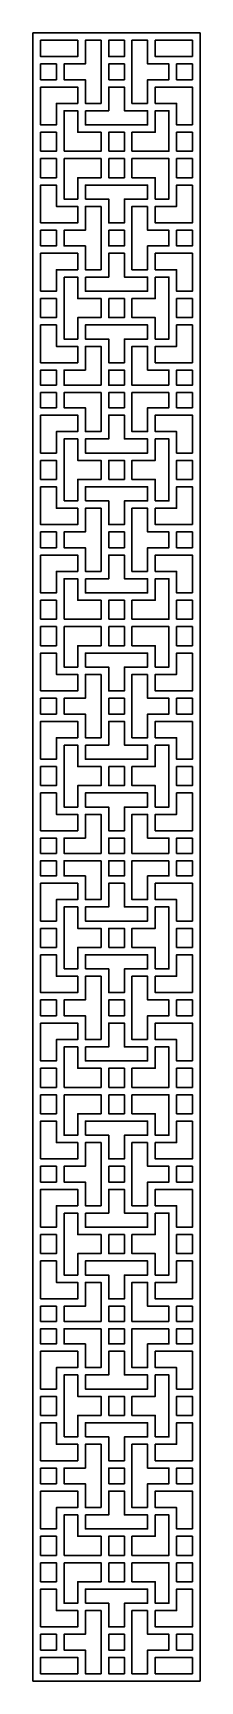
# Model space of a CAD drawing. Header units: centimetres. Extents: x -3.3 to -1.5, y -9 to 9.
import ezdxf

# ---------------------------------------------------------------- set-up
doc = ezdxf.new("R2010")
doc.units = ezdxf.units.CM
doc.header["$MEASUREMENT"] = 0
doc.layers.add('layer 1', color=7, linetype='Continuous')

msp = doc.modelspace()

# ---------------------------------------------------------------- linework, layer by layer
at = {"layer": 'layer 1', "color": 250, "lineweight": 30}
for points, knots in [([(-1.49954, -9.00021), (-1.49954, -9.00021), (-3.32256, -9.00021), (-3.32256, -9.00021), (-3.32256, -9.00021), (-3.32256, -9.00021), (-3.32256, 9.00077), (-3.32256, 9.00077), (-3.32256, 9.00077), (-3.32256, 9.00077), (-1.49954, 9.00077), (-1.49954, 9.00077), (-1.49954, 9.00077), (-1.49954, 9.00077), (-1.49954, -9.00021), (-1.49954, -9.00021)], [0, 0, 0, 0, 0.2, 0.2, 0.2, 0.2, 0.4, 0.4, 0.4, 0.4, 0.6, 0.6, 0.6, 0.6, 1, 1, 1, 1]), ([(-2.83415, 8.92147), (-2.83415, 8.92147), (-2.83415, 8.74273), (-2.83415, 8.74273), (-2.83415, 8.74273), (-2.83415, 8.74273), (-3.23893, 8.74273), (-3.23893, 8.74273), (-3.23893, 8.74273), (-3.23893, 8.74273), (-3.23893, 8.92147), (-3.23893, 8.92147), (-3.23893, 8.92147), (-3.23893, 8.92147), (-2.83415, 8.92147), (-2.83415, 8.92147)], [0, 0, 0, 0, 0.2, 0.2, 0.2, 0.2, 0.4, 0.4, 0.4, 0.4, 0.6, 0.6, 0.6, 0.6, 1, 1, 1, 1]), ([(-2.58016, 8.23087), (-2.58016, 8.23087), (-2.75053, 8.23087), (-2.75053, 8.23087), (-2.75053, 8.23087), (-2.75053, 8.23087), (-2.75053, 8.41029), (-2.75053, 8.41029), (-2.75053, 8.41029), (-2.75053, 8.41029), (-2.75053, 8.49037), (-2.75053, 8.49037), (-2.75053, 8.49037), (-2.75053, 8.49037), (-2.83415, 8.49037), (-2.83415, 8.49037), (-2.83415, 8.49037), (-2.83415, 8.49037), (-2.98313, 8.49037), (-2.98313, 8.49037), (-2.98313, 8.49037), (-2.98313, 8.49037), (-2.98313, 8.66265), (-2.98313, 8.66265), (-2.98313, 8.66265), (-2.98313, 8.66265), (-2.83415, 8.66265), (-2.83415, 8.66265), (-2.83415, 8.66265), (-2.83415, 8.66265), (-2.75053, 8.66265), (-2.75053, 8.66265), (-2.75053, 8.66265), (-2.75053, 8.66265), (-2.75053, 8.74273), (-2.75053, 8.74273), (-2.75053, 8.74273), (-2.75053, 8.74273), (-2.75053, 8.92147), (-2.75053, 8.92147), (-2.75053, 8.92147), (-2.75053, 8.92147), (-2.58016, 8.92147), (-2.58016, 8.92147), (-2.58016, 8.92147), (-2.58016, 8.92147), (-2.58016, 8.23087), (-2.58016, 8.23087)], [0, 0, 0, 0, 0.07692308, 0.07692308, 0.07692308, 0.07692308, 0.15384615, 0.15384615, 0.15384615, 0.15384615, 0.23076923, 0.23076923, 0.23076923, 0.23076923, 0.30769231, 0.30769231, 0.30769231, 0.30769231, 0.38461538, 0.38461538, 0.38461538, 0.38461538, 0.46153846, 0.46153846, 0.46153846, 0.46153846, 0.53846154, 0.53846154, 0.53846154, 0.53846154, 0.61538462, 0.61538462, 0.61538462, 0.61538462, 0.69230769, 0.69230769, 0.69230769, 0.69230769, 0.76923077, 0.76923077, 0.76923077, 0.76923077, 0.84615385, 0.84615385, 0.84615385, 0.84615385, 1, 1, 1, 1]), ([(-2.32555, 8.92147), (-2.32555, 8.92147), (-2.32555, 8.74273), (-2.32555, 8.74273), (-2.32555, 8.74273), (-2.32555, 8.74273), (-2.49654, 8.74273), (-2.49654, 8.74273), (-2.49654, 8.74273), (-2.49654, 8.74273), (-2.49654, 8.92147), (-2.49654, 8.92147), (-2.49654, 8.92147), (-2.49654, 8.92147), (-2.32555, 8.92147), (-2.32555, 8.92147)], [0, 0, 0, 0, 0.2, 0.2, 0.2, 0.2, 0.4, 0.4, 0.4, 0.4, 0.6, 0.6, 0.6, 0.6, 1, 1, 1, 1]), ([(-2.07156, 8.23087), (-2.07156, 8.23087), (-2.24193, 8.23087), (-2.24193, 8.23087), (-2.24193, 8.23087), (-2.24193, 8.23087), (-2.24193, 8.92147), (-2.24193, 8.92147), (-2.24193, 8.92147), (-2.24193, 8.92147), (-2.07156, 8.92147), (-2.07156, 8.92147), (-2.07156, 8.92147), (-2.07156, 8.92147), (-2.07156, 8.74273), (-2.07156, 8.74273), (-2.07156, 8.74273), (-2.07156, 8.74273), (-2.07156, 8.66265), (-2.07156, 8.66265), (-2.07156, 8.66265), (-2.07156, 8.66265), (-1.98794, 8.66265), (-1.98794, 8.66265), (-1.98794, 8.66265), (-1.98794, 8.66265), (-1.83896, 8.66265), (-1.83896, 8.66265), (-1.83896, 8.66265), (-1.83896, 8.66265), (-1.83896, 8.49037), (-1.83896, 8.49037), (-1.83896, 8.49037), (-1.83896, 8.49037), (-1.98794, 8.49037), (-1.98794, 8.49037), (-1.98794, 8.49037), (-1.98794, 8.49037), (-2.07156, 8.49037), (-2.07156, 8.49037), (-2.07156, 8.49037), (-2.07156, 8.49037), (-2.07156, 8.41029), (-2.07156, 8.41029), (-2.07156, 8.41029), (-2.07156, 8.41029), (-2.07156, 8.23087), (-2.07156, 8.23087)], [0, 0, 0, 0, 0.07692308, 0.07692308, 0.07692308, 0.07692308, 0.15384615, 0.15384615, 0.15384615, 0.15384615, 0.23076923, 0.23076923, 0.23076923, 0.23076923, 0.30769231, 0.30769231, 0.30769231, 0.30769231, 0.38461538, 0.38461538, 0.38461538, 0.38461538, 0.46153846, 0.46153846, 0.46153846, 0.46153846, 0.53846154, 0.53846154, 0.53846154, 0.53846154, 0.61538462, 0.61538462, 0.61538462, 0.61538462, 0.69230769, 0.69230769, 0.69230769, 0.69230769, 0.76923077, 0.76923077, 0.76923077, 0.76923077, 0.84615385, 0.84615385, 0.84615385, 0.84615385, 1, 1, 1, 1]), ([(-1.58316, 8.74273), (-1.58316, 8.74273), (-1.98794, 8.74273), (-1.98794, 8.74273), (-1.98794, 8.74273), (-1.98794, 8.74273), (-1.98794, 8.92147), (-1.98794, 8.92147), (-1.98794, 8.92147), (-1.98794, 8.92147), (-1.58316, 8.92147), (-1.58316, 8.92147), (-1.58316, 8.92147), (-1.58316, 8.92147), (-1.58316, 8.74273), (-1.58316, 8.74273)], [0, 0, 0, 0, 0.2, 0.2, 0.2, 0.2, 0.4, 0.4, 0.4, 0.4, 0.6, 0.6, 0.6, 0.6, 1, 1, 1, 1]), ([(-3.23893, 8.66265), (-3.23893, 8.66265), (-3.06676, 8.66265), (-3.06676, 8.66265), (-3.06676, 8.66265), (-3.06676, 8.66265), (-3.06676, 8.49037), (-3.06676, 8.49037), (-3.06676, 8.49037), (-3.06676, 8.49037), (-3.23893, 8.49037), (-3.23893, 8.49037), (-3.23893, 8.49037), (-3.23893, 8.49037), (-3.23893, 8.66265), (-3.23893, 8.66265)], [0, 0, 0, 0, 0.2, 0.2, 0.2, 0.2, 0.4, 0.4, 0.4, 0.4, 0.6, 0.6, 0.6, 0.6, 1, 1, 1, 1]), ([(-2.49654, 8.49037), (-2.49654, 8.49037), (-2.32555, 8.49037), (-2.32555, 8.49037), (-2.32555, 8.49037), (-2.32555, 8.49037), (-2.32555, 8.66265), (-2.32555, 8.66265), (-2.32555, 8.66265), (-2.32555, 8.66265), (-2.49654, 8.66265), (-2.49654, 8.66265), (-2.49654, 8.66265), (-2.49654, 8.66265), (-2.49654, 8.49037), (-2.49654, 8.49037)], [0, 0, 0, 0, 0.2, 0.2, 0.2, 0.2, 0.4, 0.4, 0.4, 0.4, 0.6, 0.6, 0.6, 0.6, 1, 1, 1, 1]), ([(-1.58316, 8.49037), (-1.58316, 8.49037), (-1.75534, 8.49037), (-1.75534, 8.49037), (-1.75534, 8.49037), (-1.75534, 8.49037), (-1.75534, 8.66265), (-1.75534, 8.66265), (-1.75534, 8.66265), (-1.75534, 8.66265), (-1.58316, 8.66265), (-1.58316, 8.66265), (-1.58316, 8.66265), (-1.58316, 8.66265), (-1.58316, 8.49037), (-1.58316, 8.49037)], [0, 0, 0, 0, 0.2, 0.2, 0.2, 0.2, 0.4, 0.4, 0.4, 0.4, 0.6, 0.6, 0.6, 0.6, 1, 1, 1, 1]), ([(-3.23893, 8.41029), (-3.23893, 8.41029), (-2.83415, 8.41029), (-2.83415, 8.41029), (-2.83415, 8.41029), (-2.83415, 8.41029), (-2.83415, 8.23087), (-2.83415, 8.23087), (-2.83415, 8.23087), (-2.83415, 8.23087), (-2.98313, 8.23087), (-2.98313, 8.23087), (-2.98313, 8.23087), (-2.98313, 8.23087), (-3.0384, 8.23087), (-3.0384, 8.23087), (-3.0384, 8.23087), (-3.0384, 8.23087), (-3.06676, 8.23087), (-3.06676, 8.23087), (-3.06676, 8.23087), (-3.06676, 8.23087), (-3.06676, 7.99668), (-3.06676, 7.99668), (-3.06676, 7.99668), (-3.06676, 7.99668), (-3.23893, 7.99668), (-3.23893, 7.99668), (-3.23893, 7.99668), (-3.23893, 7.99668), (-3.23893, 8.41029), (-3.23893, 8.41029)], [0, 0, 0, 0, 0.11111111, 0.11111111, 0.11111111, 0.11111111, 0.22222222, 0.22222222, 0.22222222, 0.22222222, 0.33333333, 0.33333333, 0.33333333, 0.33333333, 0.44444444, 0.44444444, 0.44444444, 0.44444444, 0.55555556, 0.55555556, 0.55555556, 0.55555556, 0.66666667, 0.66666667, 0.66666667, 0.66666667, 0.77777778, 0.77777778, 0.77777778, 0.77777778, 1, 1, 1, 1]), ([(-2.75053, 8.15079), (-2.75053, 8.15079), (-2.58016, 8.15079), (-2.58016, 8.15079), (-2.58016, 8.15079), (-2.58016, 8.15079), (-2.49654, 8.15079), (-2.49654, 8.15079), (-2.49654, 8.15079), (-2.49654, 8.15079), (-2.49654, 8.23087), (-2.49654, 8.23087), (-2.49654, 8.23087), (-2.49654, 8.23087), (-2.49654, 8.41029), (-2.49654, 8.41029), (-2.49654, 8.41029), (-2.49654, 8.41029), (-2.32555, 8.41029), (-2.32555, 8.41029), (-2.32555, 8.41029), (-2.32555, 8.41029), (-2.32555, 8.23087), (-2.32555, 8.23087), (-2.32555, 8.23087), (-2.32555, 8.23087), (-2.32555, 8.15079), (-2.32555, 8.15079), (-2.32555, 8.15079), (-2.32555, 8.15079), (-2.24193, 8.15079), (-2.24193, 8.15079), (-2.24193, 8.15079), (-2.24193, 8.15079), (-2.07156, 8.15079), (-2.07156, 8.15079), (-2.07156, 8.15079), (-2.07156, 8.15079), (-2.07156, 7.99668), (-2.07156, 7.99668), (-2.07156, 7.99668), (-2.07156, 7.99668), (-2.75053, 7.99668), (-2.75053, 7.99668), (-2.75053, 7.99668), (-2.75053, 7.99668), (-2.75053, 8.15079), (-2.75053, 8.15079)], [0, 0, 0, 0, 0.07692308, 0.07692308, 0.07692308, 0.07692308, 0.15384615, 0.15384615, 0.15384615, 0.15384615, 0.23076923, 0.23076923, 0.23076923, 0.23076923, 0.30769231, 0.30769231, 0.30769231, 0.30769231, 0.38461538, 0.38461538, 0.38461538, 0.38461538, 0.46153846, 0.46153846, 0.46153846, 0.46153846, 0.53846154, 0.53846154, 0.53846154, 0.53846154, 0.61538462, 0.61538462, 0.61538462, 0.61538462, 0.69230769, 0.69230769, 0.69230769, 0.69230769, 0.76923077, 0.76923077, 0.76923077, 0.76923077, 0.84615385, 0.84615385, 0.84615385, 0.84615385, 1, 1, 1, 1]), ([(-1.58316, 7.99668), (-1.58316, 7.99668), (-1.75534, 7.99668), (-1.75534, 7.99668), (-1.75534, 7.99668), (-1.75534, 7.99668), (-1.75534, 8.15079), (-1.75534, 8.15079), (-1.75534, 8.15079), (-1.75534, 8.15079), (-1.75534, 8.23087), (-1.75534, 8.23087), (-1.75534, 8.23087), (-1.75534, 8.23087), (-1.83896, 8.23087), (-1.83896, 8.23087), (-1.83896, 8.23087), (-1.83896, 8.23087), (-1.98794, 8.23087), (-1.98794, 8.23087), (-1.98794, 8.23087), (-1.98794, 8.23087), (-1.98794, 8.41029), (-1.98794, 8.41029), (-1.98794, 8.41029), (-1.98794, 8.41029), (-1.58316, 8.41029), (-1.58316, 8.41029), (-1.58316, 8.41029), (-1.58316, 8.41029), (-1.58316, 7.99668), (-1.58316, 7.99668)], [0, 0, 0, 0, 0.11111111, 0.11111111, 0.11111111, 0.11111111, 0.22222222, 0.22222222, 0.22222222, 0.22222222, 0.33333333, 0.33333333, 0.33333333, 0.33333333, 0.44444444, 0.44444444, 0.44444444, 0.44444444, 0.55555556, 0.55555556, 0.55555556, 0.55555556, 0.66666667, 0.66666667, 0.66666667, 0.66666667, 0.77777778, 0.77777778, 0.77777778, 0.77777778, 1, 1, 1, 1]), ([(-2.98313, 7.70837), (-2.98313, 7.70837), (-2.58016, 7.70837), (-2.58016, 7.70837), (-2.58016, 7.70837), (-2.58016, 7.70837), (-2.58016, 7.91659), (-2.58016, 7.91659), (-2.58016, 7.91659), (-2.58016, 7.91659), (-2.75053, 7.91659), (-2.75053, 7.91659), (-2.75053, 7.91659), (-2.75053, 7.91659), (-2.83415, 7.91659), (-2.83415, 7.91659), (-2.83415, 7.91659), (-2.83415, 7.91659), (-2.83415, 7.99668), (-2.83415, 7.99668), (-2.83415, 7.99668), (-2.83415, 7.99668), (-2.83415, 8.15079), (-2.83415, 8.15079), (-2.83415, 8.15079), (-2.83415, 8.15079), (-2.98313, 8.15079), (-2.98313, 8.15079), (-2.98313, 8.15079), (-2.98313, 8.15079), (-2.98313, 7.70837), (-2.98313, 7.70837)], [0, 0, 0, 0, 0.11111111, 0.11111111, 0.11111111, 0.11111111, 0.22222222, 0.22222222, 0.22222222, 0.22222222, 0.33333333, 0.33333333, 0.33333333, 0.33333333, 0.44444444, 0.44444444, 0.44444444, 0.44444444, 0.55555556, 0.55555556, 0.55555556, 0.55555556, 0.66666667, 0.66666667, 0.66666667, 0.66666667, 0.77777778, 0.77777778, 0.77777778, 0.77777778, 1, 1, 1, 1]), ([(-2.24193, 7.70837), (-2.24193, 7.70837), (-1.83896, 7.70837), (-1.83896, 7.70837), (-1.83896, 7.70837), (-1.83896, 7.70837), (-1.83896, 8.15079), (-1.83896, 8.15079), (-1.83896, 8.15079), (-1.83896, 8.15079), (-1.98794, 8.15079), (-1.98794, 8.15079), (-1.98794, 8.15079), (-1.98794, 8.15079), (-1.98794, 7.99668), (-1.98794, 7.99668), (-1.98794, 7.99668), (-1.98794, 7.99668), (-1.98794, 7.91659), (-1.98794, 7.91659), (-1.98794, 7.91659), (-1.98794, 7.91659), (-2.07156, 7.91659), (-2.07156, 7.91659), (-2.07156, 7.91659), (-2.07156, 7.91659), (-2.24193, 7.91659), (-2.24193, 7.91659), (-2.24193, 7.91659), (-2.24193, 7.91659), (-2.24193, 7.70837), (-2.24193, 7.70837)], [0, 0, 0, 0, 0.11111111, 0.11111111, 0.11111111, 0.11111111, 0.22222222, 0.22222222, 0.22222222, 0.22222222, 0.33333333, 0.33333333, 0.33333333, 0.33333333, 0.44444444, 0.44444444, 0.44444444, 0.44444444, 0.55555556, 0.55555556, 0.55555556, 0.55555556, 0.66666667, 0.66666667, 0.66666667, 0.66666667, 0.77777778, 0.77777778, 0.77777778, 0.77777778, 1, 1, 1, 1]), ([(-3.23893, 7.70837), (-3.23893, 7.70837), (-3.06676, 7.70837), (-3.06676, 7.70837), (-3.06676, 7.70837), (-3.06676, 7.70837), (-3.06676, 7.91659), (-3.06676, 7.91659), (-3.06676, 7.91659), (-3.06676, 7.91659), (-3.23893, 7.91659), (-3.23893, 7.91659), (-3.23893, 7.91659), (-3.23893, 7.91659), (-3.23893, 7.70837), (-3.23893, 7.70837)], [0, 0, 0, 0, 0.2, 0.2, 0.2, 0.2, 0.4, 0.4, 0.4, 0.4, 0.6, 0.6, 0.6, 0.6, 1, 1, 1, 1]), ([(-2.49654, 7.70837), (-2.49654, 7.70837), (-2.32555, 7.70837), (-2.32555, 7.70837), (-2.32555, 7.70837), (-2.32555, 7.70837), (-2.32555, 7.91659), (-2.32555, 7.91659), (-2.32555, 7.91659), (-2.32555, 7.91659), (-2.49654, 7.91659), (-2.49654, 7.91659), (-2.49654, 7.91659), (-2.49654, 7.91659), (-2.49654, 7.70837), (-2.49654, 7.70837)], [0, 0, 0, 0, 0.2, 0.2, 0.2, 0.2, 0.4, 0.4, 0.4, 0.4, 0.6, 0.6, 0.6, 0.6, 1, 1, 1, 1]), ([(-1.75534, 7.70837), (-1.75534, 7.70837), (-1.58316, 7.70837), (-1.58316, 7.70837), (-1.58316, 7.70837), (-1.58316, 7.70837), (-1.58316, 7.91659), (-1.58316, 7.91659), (-1.58316, 7.91659), (-1.58316, 7.91659), (-1.75534, 7.91659), (-1.75534, 7.91659), (-1.75534, 7.91659), (-1.75534, 7.91659), (-1.75534, 7.70837), (-1.75534, 7.70837)], [0, 0, 0, 0, 0.2, 0.2, 0.2, 0.2, 0.4, 0.4, 0.4, 0.4, 0.6, 0.6, 0.6, 0.6, 1, 1, 1, 1]), ([(-3.23893, 7.62828), (-3.23893, 7.62828), (-3.06676, 7.62828), (-3.06676, 7.62828), (-3.06676, 7.62828), (-3.06676, 7.62828), (-3.06676, 7.42006), (-3.06676, 7.42006), (-3.06676, 7.42006), (-3.06676, 7.42006), (-3.23893, 7.42006), (-3.23893, 7.42006), (-3.23893, 7.42006), (-3.23893, 7.42006), (-3.23893, 7.62828), (-3.23893, 7.62828)], [0, 0, 0, 0, 0.2, 0.2, 0.2, 0.2, 0.4, 0.4, 0.4, 0.4, 0.6, 0.6, 0.6, 0.6, 1, 1, 1, 1]), ([(-2.98313, 7.62828), (-2.98313, 7.62828), (-2.58016, 7.62828), (-2.58016, 7.62828), (-2.58016, 7.62828), (-2.58016, 7.62828), (-2.58016, 7.42006), (-2.58016, 7.42006), (-2.58016, 7.42006), (-2.58016, 7.42006), (-2.75053, 7.42006), (-2.75053, 7.42006), (-2.75053, 7.42006), (-2.75053, 7.42006), (-2.83415, 7.42006), (-2.83415, 7.42006), (-2.83415, 7.42006), (-2.83415, 7.42006), (-2.83415, 7.33997), (-2.83415, 7.33997), (-2.83415, 7.33997), (-2.83415, 7.33997), (-2.83415, 7.18586), (-2.83415, 7.18586), (-2.83415, 7.18586), (-2.83415, 7.18586), (-2.98313, 7.18586), (-2.98313, 7.18586), (-2.98313, 7.18586), (-2.98313, 7.18586), (-2.98313, 7.62828), (-2.98313, 7.62828)], [0, 0, 0, 0, 0.11111111, 0.11111111, 0.11111111, 0.11111111, 0.22222222, 0.22222222, 0.22222222, 0.22222222, 0.33333333, 0.33333333, 0.33333333, 0.33333333, 0.44444444, 0.44444444, 0.44444444, 0.44444444, 0.55555556, 0.55555556, 0.55555556, 0.55555556, 0.66666667, 0.66666667, 0.66666667, 0.66666667, 0.77777778, 0.77777778, 0.77777778, 0.77777778, 1, 1, 1, 1]), ([(-2.49654, 7.62828), (-2.49654, 7.62828), (-2.32555, 7.62828), (-2.32555, 7.62828), (-2.32555, 7.62828), (-2.32555, 7.62828), (-2.32555, 7.42006), (-2.32555, 7.42006), (-2.32555, 7.42006), (-2.32555, 7.42006), (-2.49654, 7.42006), (-2.49654, 7.42006), (-2.49654, 7.42006), (-2.49654, 7.42006), (-2.49654, 7.62828), (-2.49654, 7.62828)], [0, 0, 0, 0, 0.2, 0.2, 0.2, 0.2, 0.4, 0.4, 0.4, 0.4, 0.6, 0.6, 0.6, 0.6, 1, 1, 1, 1]), ([(-2.24193, 7.62828), (-2.24193, 7.62828), (-1.83896, 7.62828), (-1.83896, 7.62828), (-1.83896, 7.62828), (-1.83896, 7.62828), (-1.83896, 7.18586), (-1.83896, 7.18586), (-1.83896, 7.18586), (-1.83896, 7.18586), (-1.98794, 7.18586), (-1.98794, 7.18586), (-1.98794, 7.18586), (-1.98794, 7.18586), (-1.98794, 7.33997), (-1.98794, 7.33997), (-1.98794, 7.33997), (-1.98794, 7.33997), (-1.98794, 7.42006), (-1.98794, 7.42006), (-1.98794, 7.42006), (-1.98794, 7.42006), (-2.07156, 7.42006), (-2.07156, 7.42006), (-2.07156, 7.42006), (-2.07156, 7.42006), (-2.24193, 7.42006), (-2.24193, 7.42006), (-2.24193, 7.42006), (-2.24193, 7.42006), (-2.24193, 7.62828), (-2.24193, 7.62828)], [0, 0, 0, 0, 0.11111111, 0.11111111, 0.11111111, 0.11111111, 0.22222222, 0.22222222, 0.22222222, 0.22222222, 0.33333333, 0.33333333, 0.33333333, 0.33333333, 0.44444444, 0.44444444, 0.44444444, 0.44444444, 0.55555556, 0.55555556, 0.55555556, 0.55555556, 0.66666667, 0.66666667, 0.66666667, 0.66666667, 0.77777778, 0.77777778, 0.77777778, 0.77777778, 1, 1, 1, 1]), ([(-1.75534, 7.62828), (-1.75534, 7.62828), (-1.58316, 7.62828), (-1.58316, 7.62828), (-1.58316, 7.62828), (-1.58316, 7.62828), (-1.58316, 7.42006), (-1.58316, 7.42006), (-1.58316, 7.42006), (-1.58316, 7.42006), (-1.75534, 7.42006), (-1.75534, 7.42006), (-1.75534, 7.42006), (-1.75534, 7.42006), (-1.75534, 7.62828), (-1.75534, 7.62828)], [0, 0, 0, 0, 0.2, 0.2, 0.2, 0.2, 0.4, 0.4, 0.4, 0.4, 0.6, 0.6, 0.6, 0.6, 1, 1, 1, 1]), ([(-3.23893, 6.92637), (-3.23893, 6.92637), (-2.83415, 6.92637), (-2.83415, 6.92637), (-2.83415, 6.92637), (-2.83415, 6.92637), (-2.83415, 7.10578), (-2.83415, 7.10578), (-2.83415, 7.10578), (-2.83415, 7.10578), (-2.98313, 7.10578), (-2.98313, 7.10578), (-2.98313, 7.10578), (-2.98313, 7.10578), (-3.0384, 7.10578), (-3.0384, 7.10578), (-3.0384, 7.10578), (-3.0384, 7.10578), (-3.06676, 7.10578), (-3.06676, 7.10578), (-3.06676, 7.10578), (-3.06676, 7.10578), (-3.06676, 7.33997), (-3.06676, 7.33997), (-3.06676, 7.33997), (-3.06676, 7.33997), (-3.23893, 7.33997), (-3.23893, 7.33997), (-3.23893, 7.33997), (-3.23893, 7.33997), (-3.23893, 6.92637), (-3.23893, 6.92637)], [0, 0, 0, 0, 0.11111111, 0.11111111, 0.11111111, 0.11111111, 0.22222222, 0.22222222, 0.22222222, 0.22222222, 0.33333333, 0.33333333, 0.33333333, 0.33333333, 0.44444444, 0.44444444, 0.44444444, 0.44444444, 0.55555556, 0.55555556, 0.55555556, 0.55555556, 0.66666667, 0.66666667, 0.66666667, 0.66666667, 0.77777778, 0.77777778, 0.77777778, 0.77777778, 1, 1, 1, 1]), ([(-2.75053, 7.18586), (-2.75053, 7.18586), (-2.58016, 7.18586), (-2.58016, 7.18586), (-2.58016, 7.18586), (-2.58016, 7.18586), (-2.49654, 7.18586), (-2.49654, 7.18586), (-2.49654, 7.18586), (-2.49654, 7.18586), (-2.49654, 7.10578), (-2.49654, 7.10578), (-2.49654, 7.10578), (-2.49654, 7.10578), (-2.49654, 6.92637), (-2.49654, 6.92637), (-2.49654, 6.92637), (-2.49654, 6.92637), (-2.32555, 6.92637), (-2.32555, 6.92637), (-2.32555, 6.92637), (-2.32555, 6.92637), (-2.32555, 7.10578), (-2.32555, 7.10578), (-2.32555, 7.10578), (-2.32555, 7.10578), (-2.32555, 7.18586), (-2.32555, 7.18586), (-2.32555, 7.18586), (-2.32555, 7.18586), (-2.24193, 7.18586), (-2.24193, 7.18586), (-2.24193, 7.18586), (-2.24193, 7.18586), (-2.07156, 7.18586), (-2.07156, 7.18586), (-2.07156, 7.18586), (-2.07156, 7.18586), (-2.07156, 7.33997), (-2.07156, 7.33997), (-2.07156, 7.33997), (-2.07156, 7.33997), (-2.75053, 7.33997), (-2.75053, 7.33997), (-2.75053, 7.33997), (-2.75053, 7.33997), (-2.75053, 7.18586), (-2.75053, 7.18586)], [0, 0, 0, 0, 0.07692308, 0.07692308, 0.07692308, 0.07692308, 0.15384615, 0.15384615, 0.15384615, 0.15384615, 0.23076923, 0.23076923, 0.23076923, 0.23076923, 0.30769231, 0.30769231, 0.30769231, 0.30769231, 0.38461538, 0.38461538, 0.38461538, 0.38461538, 0.46153846, 0.46153846, 0.46153846, 0.46153846, 0.53846154, 0.53846154, 0.53846154, 0.53846154, 0.61538462, 0.61538462, 0.61538462, 0.61538462, 0.69230769, 0.69230769, 0.69230769, 0.69230769, 0.76923077, 0.76923077, 0.76923077, 0.76923077, 0.84615385, 0.84615385, 0.84615385, 0.84615385, 1, 1, 1, 1]), ([(-1.58316, 7.33997), (-1.58316, 7.33997), (-1.75534, 7.33997), (-1.75534, 7.33997), (-1.75534, 7.33997), (-1.75534, 7.33997), (-1.75534, 7.18586), (-1.75534, 7.18586), (-1.75534, 7.18586), (-1.75534, 7.18586), (-1.75534, 7.10578), (-1.75534, 7.10578), (-1.75534, 7.10578), (-1.75534, 7.10578), (-1.83896, 7.10578), (-1.83896, 7.10578), (-1.83896, 7.10578), (-1.83896, 7.10578), (-1.98794, 7.10578), (-1.98794, 7.10578), (-1.98794, 7.10578), (-1.98794, 7.10578), (-1.98794, 6.92637), (-1.98794, 6.92637), (-1.98794, 6.92637), (-1.98794, 6.92637), (-1.58316, 6.92637), (-1.58316, 6.92637), (-1.58316, 6.92637), (-1.58316, 6.92637), (-1.58316, 7.33997), (-1.58316, 7.33997)], [0, 0, 0, 0, 0.11111111, 0.11111111, 0.11111111, 0.11111111, 0.22222222, 0.22222222, 0.22222222, 0.22222222, 0.33333333, 0.33333333, 0.33333333, 0.33333333, 0.44444444, 0.44444444, 0.44444444, 0.44444444, 0.55555556, 0.55555556, 0.55555556, 0.55555556, 0.66666667, 0.66666667, 0.66666667, 0.66666667, 0.77777778, 0.77777778, 0.77777778, 0.77777778, 1, 1, 1, 1]), ([(-2.58016, 7.10578), (-2.58016, 7.10578), (-2.75053, 7.10578), (-2.75053, 7.10578), (-2.75053, 7.10578), (-2.75053, 7.10578), (-2.75053, 6.92637), (-2.75053, 6.92637), (-2.75053, 6.92637), (-2.75053, 6.92637), (-2.75053, 6.84628), (-2.75053, 6.84628), (-2.75053, 6.84628), (-2.75053, 6.84628), (-2.83415, 6.84628), (-2.83415, 6.84628), (-2.83415, 6.84628), (-2.83415, 6.84628), (-2.98313, 6.84628), (-2.98313, 6.84628), (-2.98313, 6.84628), (-2.98313, 6.84628), (-2.98313, 6.67401), (-2.98313, 6.67401), (-2.98313, 6.67401), (-2.98313, 6.67401), (-2.83415, 6.67401), (-2.83415, 6.67401), (-2.83415, 6.67401), (-2.83415, 6.67401), (-2.75053, 6.67401), (-2.75053, 6.67401), (-2.75053, 6.67401), (-2.75053, 6.67401), (-2.75053, 6.59392), (-2.75053, 6.59392), (-2.75053, 6.59392), (-2.75053, 6.59392), (-2.75053, 6.41451), (-2.75053, 6.41451), (-2.75053, 6.41451), (-2.75053, 6.41451), (-2.58016, 6.41451), (-2.58016, 6.41451), (-2.58016, 6.41451), (-2.58016, 6.41451), (-2.58016, 7.10578), (-2.58016, 7.10578)], [0, 0, 0, 0, 0.07692308, 0.07692308, 0.07692308, 0.07692308, 0.15384615, 0.15384615, 0.15384615, 0.15384615, 0.23076923, 0.23076923, 0.23076923, 0.23076923, 0.30769231, 0.30769231, 0.30769231, 0.30769231, 0.38461538, 0.38461538, 0.38461538, 0.38461538, 0.46153846, 0.46153846, 0.46153846, 0.46153846, 0.53846154, 0.53846154, 0.53846154, 0.53846154, 0.61538462, 0.61538462, 0.61538462, 0.61538462, 0.69230769, 0.69230769, 0.69230769, 0.69230769, 0.76923077, 0.76923077, 0.76923077, 0.76923077, 0.84615385, 0.84615385, 0.84615385, 0.84615385, 1, 1, 1, 1]), ([(-2.07156, 7.10578), (-2.07156, 7.10578), (-2.24193, 7.10578), (-2.24193, 7.10578), (-2.24193, 7.10578), (-2.24193, 7.10578), (-2.24193, 6.41451), (-2.24193, 6.41451), (-2.24193, 6.41451), (-2.24193, 6.41451), (-2.07156, 6.41451), (-2.07156, 6.41451), (-2.07156, 6.41451), (-2.07156, 6.41451), (-2.07156, 6.59392), (-2.07156, 6.59392), (-2.07156, 6.59392), (-2.07156, 6.59392), (-2.07156, 6.67401), (-2.07156, 6.67401), (-2.07156, 6.67401), (-2.07156, 6.67401), (-1.98794, 6.67401), (-1.98794, 6.67401), (-1.98794, 6.67401), (-1.98794, 6.67401), (-1.83896, 6.67401), (-1.83896, 6.67401), (-1.83896, 6.67401), (-1.83896, 6.67401), (-1.83896, 6.84628), (-1.83896, 6.84628), (-1.83896, 6.84628), (-1.83896, 6.84628), (-1.98794, 6.84628), (-1.98794, 6.84628), (-1.98794, 6.84628), (-1.98794, 6.84628), (-2.07156, 6.84628), (-2.07156, 6.84628), (-2.07156, 6.84628), (-2.07156, 6.84628), (-2.07156, 6.92637), (-2.07156, 6.92637), (-2.07156, 6.92637), (-2.07156, 6.92637), (-2.07156, 7.10578), (-2.07156, 7.10578)], [0, 0, 0, 0, 0.07692308, 0.07692308, 0.07692308, 0.07692308, 0.15384615, 0.15384615, 0.15384615, 0.15384615, 0.23076923, 0.23076923, 0.23076923, 0.23076923, 0.30769231, 0.30769231, 0.30769231, 0.30769231, 0.38461538, 0.38461538, 0.38461538, 0.38461538, 0.46153846, 0.46153846, 0.46153846, 0.46153846, 0.53846154, 0.53846154, 0.53846154, 0.53846154, 0.61538462, 0.61538462, 0.61538462, 0.61538462, 0.69230769, 0.69230769, 0.69230769, 0.69230769, 0.76923077, 0.76923077, 0.76923077, 0.76923077, 0.84615385, 0.84615385, 0.84615385, 0.84615385, 1, 1, 1, 1]), ([(-3.23893, 6.67401), (-3.23893, 6.67401), (-3.06676, 6.67401), (-3.06676, 6.67401), (-3.06676, 6.67401), (-3.06676, 6.67401), (-3.06676, 6.84628), (-3.06676, 6.84628), (-3.06676, 6.84628), (-3.06676, 6.84628), (-3.23893, 6.84628), (-3.23893, 6.84628), (-3.23893, 6.84628), (-3.23893, 6.84628), (-3.23893, 6.67401), (-3.23893, 6.67401)], [0, 0, 0, 0, 0.2, 0.2, 0.2, 0.2, 0.4, 0.4, 0.4, 0.4, 0.6, 0.6, 0.6, 0.6, 1, 1, 1, 1]), ([(-2.49654, 6.84628), (-2.49654, 6.84628), (-2.32555, 6.84628), (-2.32555, 6.84628), (-2.32555, 6.84628), (-2.32555, 6.84628), (-2.32555, 6.67401), (-2.32555, 6.67401), (-2.32555, 6.67401), (-2.32555, 6.67401), (-2.49654, 6.67401), (-2.49654, 6.67401), (-2.49654, 6.67401), (-2.49654, 6.67401), (-2.49654, 6.84628), (-2.49654, 6.84628)], [0, 0, 0, 0, 0.2, 0.2, 0.2, 0.2, 0.4, 0.4, 0.4, 0.4, 0.6, 0.6, 0.6, 0.6, 1, 1, 1, 1]), ([(-1.58316, 6.84628), (-1.58316, 6.84628), (-1.75534, 6.84628), (-1.75534, 6.84628), (-1.75534, 6.84628), (-1.75534, 6.84628), (-1.75534, 6.67401), (-1.75534, 6.67401), (-1.75534, 6.67401), (-1.75534, 6.67401), (-1.58316, 6.67401), (-1.58316, 6.67401), (-1.58316, 6.67401), (-1.58316, 6.67401), (-1.58316, 6.84628), (-1.58316, 6.84628)], [0, 0, 0, 0, 0.2, 0.2, 0.2, 0.2, 0.4, 0.4, 0.4, 0.4, 0.6, 0.6, 0.6, 0.6, 1, 1, 1, 1]), ([(-3.23893, 6.18031), (-3.23893, 6.18031), (-3.06676, 6.18031), (-3.06676, 6.18031), (-3.06676, 6.18031), (-3.06676, 6.18031), (-3.06676, 6.33442), (-3.06676, 6.33442), (-3.06676, 6.33442), (-3.06676, 6.33442), (-3.06676, 6.39594), (-3.06676, 6.39594), (-3.06676, 6.39594), (-3.06676, 6.39594), (-3.06676, 6.41451), (-3.06676, 6.41451), (-3.06676, 6.41451), (-3.06676, 6.41451), (-2.83415, 6.41451), (-2.83415, 6.41451), (-2.83415, 6.41451), (-2.83415, 6.41451), (-2.83415, 6.59392), (-2.83415, 6.59392), (-2.83415, 6.59392), (-2.83415, 6.59392), (-3.23893, 6.59392), (-3.23893, 6.59392), (-3.23893, 6.59392), (-3.23893, 6.59392), (-3.23893, 6.18031), (-3.23893, 6.18031)], [0, 0, 0, 0, 0.11111111, 0.11111111, 0.11111111, 0.11111111, 0.22222222, 0.22222222, 0.22222222, 0.22222222, 0.33333333, 0.33333333, 0.33333333, 0.33333333, 0.44444444, 0.44444444, 0.44444444, 0.44444444, 0.55555556, 0.55555556, 0.55555556, 0.55555556, 0.66666667, 0.66666667, 0.66666667, 0.66666667, 0.77777778, 0.77777778, 0.77777778, 0.77777778, 1, 1, 1, 1]), ([(-2.75053, 6.33442), (-2.75053, 6.33442), (-2.75053, 6.18031), (-2.75053, 6.18031), (-2.75053, 6.18031), (-2.75053, 6.18031), (-2.07156, 6.18031), (-2.07156, 6.18031), (-2.07156, 6.18031), (-2.07156, 6.18031), (-2.07156, 6.33442), (-2.07156, 6.33442), (-2.07156, 6.33442), (-2.07156, 6.33442), (-2.32555, 6.33442), (-2.32555, 6.33442), (-2.32555, 6.33442), (-2.32555, 6.33442), (-2.32555, 6.34175), (-2.32555, 6.34175), (-2.32555, 6.34175), (-2.32555, 6.34175), (-2.32555, 6.41451), (-2.32555, 6.41451), (-2.32555, 6.41451), (-2.32555, 6.41451), (-2.32555, 6.59392), (-2.32555, 6.59392), (-2.32555, 6.59392), (-2.32555, 6.59392), (-2.49654, 6.59392), (-2.49654, 6.59392), (-2.49654, 6.59392), (-2.49654, 6.59392), (-2.49654, 6.41451), (-2.49654, 6.41451), (-2.49654, 6.41451), (-2.49654, 6.41451), (-2.49654, 6.34175), (-2.49654, 6.34175), (-2.49654, 6.34175), (-2.49654, 6.34175), (-2.49654, 6.33442), (-2.49654, 6.33442), (-2.49654, 6.33442), (-2.49654, 6.33442), (-2.75053, 6.33442), (-2.75053, 6.33442)], [0, 0, 0, 0, 0.07692308, 0.07692308, 0.07692308, 0.07692308, 0.15384615, 0.15384615, 0.15384615, 0.15384615, 0.23076923, 0.23076923, 0.23076923, 0.23076923, 0.30769231, 0.30769231, 0.30769231, 0.30769231, 0.38461538, 0.38461538, 0.38461538, 0.38461538, 0.46153846, 0.46153846, 0.46153846, 0.46153846, 0.53846154, 0.53846154, 0.53846154, 0.53846154, 0.61538462, 0.61538462, 0.61538462, 0.61538462, 0.69230769, 0.69230769, 0.69230769, 0.69230769, 0.76923077, 0.76923077, 0.76923077, 0.76923077, 0.84615385, 0.84615385, 0.84615385, 0.84615385, 1, 1, 1, 1]), ([(-1.58316, 6.59392), (-1.58316, 6.59392), (-1.98794, 6.59392), (-1.98794, 6.59392), (-1.98794, 6.59392), (-1.98794, 6.59392), (-1.98794, 6.41451), (-1.98794, 6.41451), (-1.98794, 6.41451), (-1.98794, 6.41451), (-1.75534, 6.41451), (-1.75534, 6.41451), (-1.75534, 6.41451), (-1.75534, 6.41451), (-1.75534, 6.39594), (-1.75534, 6.39594), (-1.75534, 6.39594), (-1.75534, 6.39594), (-1.75534, 6.33442), (-1.75534, 6.33442), (-1.75534, 6.33442), (-1.75534, 6.33442), (-1.75534, 6.18031), (-1.75534, 6.18031), (-1.75534, 6.18031), (-1.75534, 6.18031), (-1.58316, 6.18031), (-1.58316, 6.18031), (-1.58316, 6.18031), (-1.58316, 6.18031), (-1.58316, 6.59392), (-1.58316, 6.59392)], [0, 0, 0, 0, 0.11111111, 0.11111111, 0.11111111, 0.11111111, 0.22222222, 0.22222222, 0.22222222, 0.22222222, 0.33333333, 0.33333333, 0.33333333, 0.33333333, 0.44444444, 0.44444444, 0.44444444, 0.44444444, 0.55555556, 0.55555556, 0.55555556, 0.55555556, 0.66666667, 0.66666667, 0.66666667, 0.66666667, 0.77777778, 0.77777778, 0.77777778, 0.77777778, 1, 1, 1, 1]), ([(-2.98313, 6.33442), (-2.98313, 6.33442), (-2.98313, 5.65781), (-2.98313, 5.65781), (-2.98313, 5.65781), (-2.98313, 5.65781), (-2.83415, 5.65781), (-2.83415, 5.65781), (-2.83415, 5.65781), (-2.83415, 5.65781), (-2.83415, 5.81192), (-2.83415, 5.81192), (-2.83415, 5.81192), (-2.83415, 5.81192), (-2.83415, 5.892), (-2.83415, 5.892), (-2.83415, 5.892), (-2.83415, 5.892), (-2.75053, 5.892), (-2.75053, 5.892), (-2.75053, 5.892), (-2.75053, 5.892), (-2.58016, 5.892), (-2.58016, 5.892), (-2.58016, 5.892), (-2.58016, 5.892), (-2.58016, 6.10023), (-2.58016, 6.10023), (-2.58016, 6.10023), (-2.58016, 6.10023), (-2.75053, 6.10023), (-2.75053, 6.10023), (-2.75053, 6.10023), (-2.75053, 6.10023), (-2.83415, 6.10023), (-2.83415, 6.10023), (-2.83415, 6.10023), (-2.83415, 6.10023), (-2.83415, 6.18031), (-2.83415, 6.18031), (-2.83415, 6.18031), (-2.83415, 6.18031), (-2.83415, 6.33442), (-2.83415, 6.33442), (-2.83415, 6.33442), (-2.83415, 6.33442), (-2.98313, 6.33442), (-2.98313, 6.33442)], [0, 0, 0, 0, 0.07692308, 0.07692308, 0.07692308, 0.07692308, 0.15384615, 0.15384615, 0.15384615, 0.15384615, 0.23076923, 0.23076923, 0.23076923, 0.23076923, 0.30769231, 0.30769231, 0.30769231, 0.30769231, 0.38461538, 0.38461538, 0.38461538, 0.38461538, 0.46153846, 0.46153846, 0.46153846, 0.46153846, 0.53846154, 0.53846154, 0.53846154, 0.53846154, 0.61538462, 0.61538462, 0.61538462, 0.61538462, 0.69230769, 0.69230769, 0.69230769, 0.69230769, 0.76923077, 0.76923077, 0.76923077, 0.76923077, 0.84615385, 0.84615385, 0.84615385, 0.84615385, 1, 1, 1, 1]), ([(-1.98794, 6.33442), (-1.98794, 6.33442), (-1.98794, 6.18031), (-1.98794, 6.18031), (-1.98794, 6.18031), (-1.98794, 6.18031), (-1.98794, 6.10023), (-1.98794, 6.10023), (-1.98794, 6.10023), (-1.98794, 6.10023), (-2.07156, 6.10023), (-2.07156, 6.10023), (-2.07156, 6.10023), (-2.07156, 6.10023), (-2.24193, 6.10023), (-2.24193, 6.10023), (-2.24193, 6.10023), (-2.24193, 6.10023), (-2.24193, 5.892), (-2.24193, 5.892), (-2.24193, 5.892), (-2.24193, 5.892), (-2.07156, 5.892), (-2.07156, 5.892), (-2.07156, 5.892), (-2.07156, 5.892), (-1.98794, 5.892), (-1.98794, 5.892), (-1.98794, 5.892), (-1.98794, 5.892), (-1.98794, 5.81192), (-1.98794, 5.81192), (-1.98794, 5.81192), (-1.98794, 5.81192), (-1.98794, 5.65781), (-1.98794, 5.65781), (-1.98794, 5.65781), (-1.98794, 5.65781), (-1.83896, 5.65781), (-1.83896, 5.65781), (-1.83896, 5.65781), (-1.83896, 5.65781), (-1.83896, 6.33442), (-1.83896, 6.33442), (-1.83896, 6.33442), (-1.83896, 6.33442), (-1.98794, 6.33442), (-1.98794, 6.33442)], [0, 0, 0, 0, 0.07692308, 0.07692308, 0.07692308, 0.07692308, 0.15384615, 0.15384615, 0.15384615, 0.15384615, 0.23076923, 0.23076923, 0.23076923, 0.23076923, 0.30769231, 0.30769231, 0.30769231, 0.30769231, 0.38461538, 0.38461538, 0.38461538, 0.38461538, 0.46153846, 0.46153846, 0.46153846, 0.46153846, 0.53846154, 0.53846154, 0.53846154, 0.53846154, 0.61538462, 0.61538462, 0.61538462, 0.61538462, 0.69230769, 0.69230769, 0.69230769, 0.69230769, 0.76923077, 0.76923077, 0.76923077, 0.76923077, 0.84615385, 0.84615385, 0.84615385, 0.84615385, 1, 1, 1, 1]), ([(-3.23893, 5.892), (-3.23893, 5.892), (-3.06676, 5.892), (-3.06676, 5.892), (-3.06676, 5.892), (-3.06676, 5.892), (-3.06676, 6.10023), (-3.06676, 6.10023), (-3.06676, 6.10023), (-3.06676, 6.10023), (-3.23893, 6.10023), (-3.23893, 6.10023), (-3.23893, 6.10023), (-3.23893, 6.10023), (-3.23893, 5.892), (-3.23893, 5.892)], [0, 0, 0, 0, 0.2, 0.2, 0.2, 0.2, 0.4, 0.4, 0.4, 0.4, 0.6, 0.6, 0.6, 0.6, 1, 1, 1, 1]), ([(-2.49654, 6.10023), (-2.49654, 6.10023), (-2.49654, 5.892), (-2.49654, 5.892), (-2.49654, 5.892), (-2.49654, 5.892), (-2.32555, 5.892), (-2.32555, 5.892), (-2.32555, 5.892), (-2.32555, 5.892), (-2.32555, 6.10023), (-2.32555, 6.10023), (-2.32555, 6.10023), (-2.32555, 6.10023), (-2.49654, 6.10023), (-2.49654, 6.10023)], [0, 0, 0, 0, 0.2, 0.2, 0.2, 0.2, 0.4, 0.4, 0.4, 0.4, 0.6, 0.6, 0.6, 0.6, 1, 1, 1, 1]), ([(-1.58316, 6.10023), (-1.58316, 6.10023), (-1.75534, 6.10023), (-1.75534, 6.10023), (-1.75534, 6.10023), (-1.75534, 6.10023), (-1.75534, 5.892), (-1.75534, 5.892), (-1.75534, 5.892), (-1.75534, 5.892), (-1.58316, 5.892), (-1.58316, 5.892), (-1.58316, 5.892), (-1.58316, 5.892), (-1.58316, 6.10023), (-1.58316, 6.10023)], [0, 0, 0, 0, 0.2, 0.2, 0.2, 0.2, 0.4, 0.4, 0.4, 0.4, 0.6, 0.6, 0.6, 0.6, 1, 1, 1, 1]), ([(-3.23893, 5.39831), (-3.23893, 5.39831), (-2.83415, 5.39831), (-2.83415, 5.39831), (-2.83415, 5.39831), (-2.83415, 5.39831), (-2.83415, 5.57772), (-2.83415, 5.57772), (-2.83415, 5.57772), (-2.83415, 5.57772), (-2.98313, 5.57772), (-2.98313, 5.57772), (-2.98313, 5.57772), (-2.98313, 5.57772), (-3.0384, 5.57772), (-3.0384, 5.57772), (-3.0384, 5.57772), (-3.0384, 5.57772), (-3.06676, 5.57772), (-3.06676, 5.57772), (-3.06676, 5.57772), (-3.06676, 5.57772), (-3.06676, 5.81192), (-3.06676, 5.81192), (-3.06676, 5.81192), (-3.06676, 5.81192), (-3.23893, 5.81192), (-3.23893, 5.81192), (-3.23893, 5.81192), (-3.23893, 5.81192), (-3.23893, 5.39831), (-3.23893, 5.39831)], [0, 0, 0, 0, 0.11111111, 0.11111111, 0.11111111, 0.11111111, 0.22222222, 0.22222222, 0.22222222, 0.22222222, 0.33333333, 0.33333333, 0.33333333, 0.33333333, 0.44444444, 0.44444444, 0.44444444, 0.44444444, 0.55555556, 0.55555556, 0.55555556, 0.55555556, 0.66666667, 0.66666667, 0.66666667, 0.66666667, 0.77777778, 0.77777778, 0.77777778, 0.77777778, 1, 1, 1, 1]), ([(-2.58016, 5.65781), (-2.58016, 5.65781), (-2.49654, 5.65781), (-2.49654, 5.65781), (-2.49654, 5.65781), (-2.49654, 5.65781), (-2.49654, 5.57772), (-2.49654, 5.57772), (-2.49654, 5.57772), (-2.49654, 5.57772), (-2.49654, 5.39831), (-2.49654, 5.39831), (-2.49654, 5.39831), (-2.49654, 5.39831), (-2.32555, 5.39831), (-2.32555, 5.39831), (-2.32555, 5.39831), (-2.32555, 5.39831), (-2.32555, 5.57772), (-2.32555, 5.57772), (-2.32555, 5.57772), (-2.32555, 5.57772), (-2.32555, 5.65781), (-2.32555, 5.65781), (-2.32555, 5.65781), (-2.32555, 5.65781), (-2.24193, 5.65781), (-2.24193, 5.65781), (-2.24193, 5.65781), (-2.24193, 5.65781), (-2.07156, 5.65781), (-2.07156, 5.65781), (-2.07156, 5.65781), (-2.07156, 5.65781), (-2.07156, 5.81192), (-2.07156, 5.81192), (-2.07156, 5.81192), (-2.07156, 5.81192), (-2.75053, 5.81192), (-2.75053, 5.81192), (-2.75053, 5.81192), (-2.75053, 5.81192), (-2.75053, 5.65781), (-2.75053, 5.65781), (-2.75053, 5.65781), (-2.75053, 5.65781), (-2.58016, 5.65781), (-2.58016, 5.65781)], [0, 0, 0, 0, 0.07692308, 0.07692308, 0.07692308, 0.07692308, 0.15384615, 0.15384615, 0.15384615, 0.15384615, 0.23076923, 0.23076923, 0.23076923, 0.23076923, 0.30769231, 0.30769231, 0.30769231, 0.30769231, 0.38461538, 0.38461538, 0.38461538, 0.38461538, 0.46153846, 0.46153846, 0.46153846, 0.46153846, 0.53846154, 0.53846154, 0.53846154, 0.53846154, 0.61538462, 0.61538462, 0.61538462, 0.61538462, 0.69230769, 0.69230769, 0.69230769, 0.69230769, 0.76923077, 0.76923077, 0.76923077, 0.76923077, 0.84615385, 0.84615385, 0.84615385, 0.84615385, 1, 1, 1, 1]), ([(-1.58316, 5.81192), (-1.58316, 5.81192), (-1.75534, 5.81192), (-1.75534, 5.81192), (-1.75534, 5.81192), (-1.75534, 5.81192), (-1.75534, 5.57772), (-1.75534, 5.57772), (-1.75534, 5.57772), (-1.75534, 5.57772), (-1.80494, 5.57772), (-1.80494, 5.57772), (-1.80494, 5.57772), (-1.80494, 5.57772), (-1.83896, 5.57772), (-1.83896, 5.57772), (-1.83896, 5.57772), (-1.83896, 5.57772), (-1.98794, 5.57772), (-1.98794, 5.57772), (-1.98794, 5.57772), (-1.98794, 5.57772), (-1.98794, 5.39831), (-1.98794, 5.39831), (-1.98794, 5.39831), (-1.98794, 5.39831), (-1.58316, 5.39831), (-1.58316, 5.39831), (-1.58316, 5.39831), (-1.58316, 5.39831), (-1.58316, 5.81192), (-1.58316, 5.81192)], [0, 0, 0, 0, 0.11111111, 0.11111111, 0.11111111, 0.11111111, 0.22222222, 0.22222222, 0.22222222, 0.22222222, 0.33333333, 0.33333333, 0.33333333, 0.33333333, 0.44444444, 0.44444444, 0.44444444, 0.44444444, 0.55555556, 0.55555556, 0.55555556, 0.55555556, 0.66666667, 0.66666667, 0.66666667, 0.66666667, 0.77777778, 0.77777778, 0.77777778, 0.77777778, 1, 1, 1, 1]), ([(-2.58016, 5.15235), (-2.58016, 5.15235), (-2.58016, 5.57772), (-2.58016, 5.57772), (-2.58016, 5.57772), (-2.58016, 5.57772), (-2.75053, 5.57772), (-2.75053, 5.57772), (-2.75053, 5.57772), (-2.75053, 5.57772), (-2.75053, 5.39831), (-2.75053, 5.39831), (-2.75053, 5.39831), (-2.75053, 5.39831), (-2.75053, 5.31823), (-2.75053, 5.31823), (-2.75053, 5.31823), (-2.75053, 5.31823), (-2.83415, 5.31823), (-2.83415, 5.31823), (-2.83415, 5.31823), (-2.83415, 5.31823), (-2.98313, 5.31823), (-2.98313, 5.31823), (-2.98313, 5.31823), (-2.98313, 5.31823), (-2.98313, 5.15235), (-2.98313, 5.15235), (-2.98313, 5.15235), (-2.98313, 5.15235), (-2.58016, 5.15235), (-2.58016, 5.15235)], [0, 0, 0, 0, 0.11111111, 0.11111111, 0.11111111, 0.11111111, 0.22222222, 0.22222222, 0.22222222, 0.22222222, 0.33333333, 0.33333333, 0.33333333, 0.33333333, 0.44444444, 0.44444444, 0.44444444, 0.44444444, 0.55555556, 0.55555556, 0.55555556, 0.55555556, 0.66666667, 0.66666667, 0.66666667, 0.66666667, 0.77777778, 0.77777778, 0.77777778, 0.77777778, 1, 1, 1, 1]), ([(-1.83896, 5.15235), (-1.83896, 5.15235), (-1.83896, 5.31823), (-1.83896, 5.31823), (-1.83896, 5.31823), (-1.83896, 5.31823), (-1.98794, 5.31823), (-1.98794, 5.31823), (-1.98794, 5.31823), (-1.98794, 5.31823), (-2.07156, 5.31823), (-2.07156, 5.31823), (-2.07156, 5.31823), (-2.07156, 5.31823), (-2.07156, 5.39831), (-2.07156, 5.39831), (-2.07156, 5.39831), (-2.07156, 5.39831), (-2.07156, 5.57772), (-2.07156, 5.57772), (-2.07156, 5.57772), (-2.07156, 5.57772), (-2.24193, 5.57772), (-2.24193, 5.57772), (-2.24193, 5.57772), (-2.24193, 5.57772), (-2.24193, 5.15235), (-2.24193, 5.15235), (-2.24193, 5.15235), (-2.24193, 5.15235), (-1.83896, 5.15235), (-1.83896, 5.15235)], [0, 0, 0, 0, 0.11111111, 0.11111111, 0.11111111, 0.11111111, 0.22222222, 0.22222222, 0.22222222, 0.22222222, 0.33333333, 0.33333333, 0.33333333, 0.33333333, 0.44444444, 0.44444444, 0.44444444, 0.44444444, 0.55555556, 0.55555556, 0.55555556, 0.55555556, 0.66666667, 0.66666667, 0.66666667, 0.66666667, 0.77777778, 0.77777778, 0.77777778, 0.77777778, 1, 1, 1, 1]), ([(-3.06676, 5.15235), (-3.06676, 5.15235), (-3.06676, 5.31823), (-3.06676, 5.31823), (-3.06676, 5.31823), (-3.06676, 5.31823), (-3.23893, 5.31823), (-3.23893, 5.31823), (-3.23893, 5.31823), (-3.23893, 5.31823), (-3.23893, 5.15235), (-3.23893, 5.15235), (-3.23893, 5.15235), (-3.23893, 5.15235), (-3.06676, 5.15235), (-3.06676, 5.15235)], [0, 0, 0, 0, 0.2, 0.2, 0.2, 0.2, 0.4, 0.4, 0.4, 0.4, 0.6, 0.6, 0.6, 0.6, 1, 1, 1, 1]), ([(-2.32555, 5.15235), (-2.32555, 5.15235), (-2.32555, 5.31823), (-2.32555, 5.31823), (-2.32555, 5.31823), (-2.32555, 5.31823), (-2.49654, 5.31823), (-2.49654, 5.31823), (-2.49654, 5.31823), (-2.49654, 5.31823), (-2.49654, 5.15235), (-2.49654, 5.15235), (-2.49654, 5.15235), (-2.49654, 5.15235), (-2.32555, 5.15235), (-2.32555, 5.15235)], [0, 0, 0, 0, 0.2, 0.2, 0.2, 0.2, 0.4, 0.4, 0.4, 0.4, 0.6, 0.6, 0.6, 0.6, 1, 1, 1, 1]), ([(-1.58316, 5.31823), (-1.58316, 5.31823), (-1.75534, 5.31823), (-1.75534, 5.31823), (-1.75534, 5.31823), (-1.75534, 5.31823), (-1.75534, 5.15235), (-1.75534, 5.15235), (-1.75534, 5.15235), (-1.75534, 5.15235), (-1.58316, 5.15235), (-1.58316, 5.15235), (-1.58316, 5.15235), (-1.58316, 5.15235), (-1.58316, 5.31823), (-1.58316, 5.31823)], [0, 0, 0, 0, 0.2, 0.2, 0.2, 0.2, 0.4, 0.4, 0.4, 0.4, 0.6, 0.6, 0.6, 0.6, 1, 1, 1, 1]), ([(-3.06676, 5.07227), (-3.06676, 5.07227), (-3.06676, 4.90639), (-3.06676, 4.90639), (-3.06676, 4.90639), (-3.06676, 4.90639), (-3.23893, 4.90639), (-3.23893, 4.90639), (-3.23893, 4.90639), (-3.23893, 4.90639), (-3.23893, 5.07227), (-3.23893, 5.07227), (-3.23893, 5.07227), (-3.23893, 5.07227), (-3.06676, 5.07227), (-3.06676, 5.07227)], [0, 0, 0, 0, 0.2, 0.2, 0.2, 0.2, 0.4, 0.4, 0.4, 0.4, 0.6, 0.6, 0.6, 0.6, 1, 1, 1, 1]), ([(-2.58016, 5.07227), (-2.58016, 5.07227), (-2.58016, 4.6469), (-2.58016, 4.6469), (-2.58016, 4.6469), (-2.58016, 4.6469), (-2.75053, 4.6469), (-2.75053, 4.6469), (-2.75053, 4.6469), (-2.75053, 4.6469), (-2.75053, 4.82631), (-2.75053, 4.82631), (-2.75053, 4.82631), (-2.75053, 4.82631), (-2.75053, 4.90639), (-2.75053, 4.90639), (-2.75053, 4.90639), (-2.75053, 4.90639), (-2.83415, 4.90639), (-2.83415, 4.90639), (-2.83415, 4.90639), (-2.83415, 4.90639), (-2.98313, 4.90639), (-2.98313, 4.90639), (-2.98313, 4.90639), (-2.98313, 4.90639), (-2.98313, 5.07227), (-2.98313, 5.07227), (-2.98313, 5.07227), (-2.98313, 5.07227), (-2.58016, 5.07227), (-2.58016, 5.07227)], [0, 0, 0, 0, 0.11111111, 0.11111111, 0.11111111, 0.11111111, 0.22222222, 0.22222222, 0.22222222, 0.22222222, 0.33333333, 0.33333333, 0.33333333, 0.33333333, 0.44444444, 0.44444444, 0.44444444, 0.44444444, 0.55555556, 0.55555556, 0.55555556, 0.55555556, 0.66666667, 0.66666667, 0.66666667, 0.66666667, 0.77777778, 0.77777778, 0.77777778, 0.77777778, 1, 1, 1, 1]), ([(-2.32555, 5.07227), (-2.32555, 5.07227), (-2.32555, 4.90639), (-2.32555, 4.90639), (-2.32555, 4.90639), (-2.32555, 4.90639), (-2.49654, 4.90639), (-2.49654, 4.90639), (-2.49654, 4.90639), (-2.49654, 4.90639), (-2.49654, 5.07227), (-2.49654, 5.07227), (-2.49654, 5.07227), (-2.49654, 5.07227), (-2.32555, 5.07227), (-2.32555, 5.07227)], [0, 0, 0, 0, 0.2, 0.2, 0.2, 0.2, 0.4, 0.4, 0.4, 0.4, 0.6, 0.6, 0.6, 0.6, 1, 1, 1, 1]), ([(-1.83896, 5.07227), (-1.83896, 5.07227), (-1.83896, 4.90639), (-1.83896, 4.90639), (-1.83896, 4.90639), (-1.83896, 4.90639), (-1.98794, 4.90639), (-1.98794, 4.90639), (-1.98794, 4.90639), (-1.98794, 4.90639), (-2.07156, 4.90639), (-2.07156, 4.90639), (-2.07156, 4.90639), (-2.07156, 4.90639), (-2.07156, 4.82631), (-2.07156, 4.82631), (-2.07156, 4.82631), (-2.07156, 4.82631), (-2.07156, 4.6469), (-2.07156, 4.6469), (-2.07156, 4.6469), (-2.07156, 4.6469), (-2.24193, 4.6469), (-2.24193, 4.6469), (-2.24193, 4.6469), (-2.24193, 4.6469), (-2.24193, 5.07227), (-2.24193, 5.07227), (-2.24193, 5.07227), (-2.24193, 5.07227), (-1.83896, 5.07227), (-1.83896, 5.07227)], [0, 0, 0, 0, 0.11111111, 0.11111111, 0.11111111, 0.11111111, 0.22222222, 0.22222222, 0.22222222, 0.22222222, 0.33333333, 0.33333333, 0.33333333, 0.33333333, 0.44444444, 0.44444444, 0.44444444, 0.44444444, 0.55555556, 0.55555556, 0.55555556, 0.55555556, 0.66666667, 0.66666667, 0.66666667, 0.66666667, 0.77777778, 0.77777778, 0.77777778, 0.77777778, 1, 1, 1, 1]), ([(-1.58316, 4.90639), (-1.58316, 4.90639), (-1.75534, 4.90639), (-1.75534, 4.90639), (-1.75534, 4.90639), (-1.75534, 4.90639), (-1.75534, 5.07227), (-1.75534, 5.07227), (-1.75534, 5.07227), (-1.75534, 5.07227), (-1.58316, 5.07227), (-1.58316, 5.07227), (-1.58316, 5.07227), (-1.58316, 5.07227), (-1.58316, 4.90639), (-1.58316, 4.90639)], [0, 0, 0, 0, 0.2, 0.2, 0.2, 0.2, 0.4, 0.4, 0.4, 0.4, 0.6, 0.6, 0.6, 0.6, 1, 1, 1, 1]), ([(-3.23893, 4.82631), (-3.23893, 4.82631), (-2.83415, 4.82631), (-2.83415, 4.82631), (-2.83415, 4.82631), (-2.83415, 4.82631), (-2.83415, 4.6469), (-2.83415, 4.6469), (-2.83415, 4.6469), (-2.83415, 4.6469), (-2.98313, 4.6469), (-2.98313, 4.6469), (-2.98313, 4.6469), (-2.98313, 4.6469), (-3.0384, 4.6469), (-3.0384, 4.6469), (-3.0384, 4.6469), (-3.0384, 4.6469), (-3.06676, 4.6469), (-3.06676, 4.6469), (-3.06676, 4.6469), (-3.06676, 4.6469), (-3.06676, 4.4127), (-3.06676, 4.4127), (-3.06676, 4.4127), (-3.06676, 4.4127), (-3.23893, 4.4127), (-3.23893, 4.4127), (-3.23893, 4.4127), (-3.23893, 4.4127), (-3.23893, 4.82631), (-3.23893, 4.82631)], [0, 0, 0, 0, 0.11111111, 0.11111111, 0.11111111, 0.11111111, 0.22222222, 0.22222222, 0.22222222, 0.22222222, 0.33333333, 0.33333333, 0.33333333, 0.33333333, 0.44444444, 0.44444444, 0.44444444, 0.44444444, 0.55555556, 0.55555556, 0.55555556, 0.55555556, 0.66666667, 0.66666667, 0.66666667, 0.66666667, 0.77777778, 0.77777778, 0.77777778, 0.77777778, 1, 1, 1, 1]), ([(-2.58016, 4.56681), (-2.58016, 4.56681), (-2.49654, 4.56681), (-2.49654, 4.56681), (-2.49654, 4.56681), (-2.49654, 4.56681), (-2.49654, 4.6469), (-2.49654, 4.6469), (-2.49654, 4.6469), (-2.49654, 4.6469), (-2.49654, 4.82631), (-2.49654, 4.82631), (-2.49654, 4.82631), (-2.49654, 4.82631), (-2.32555, 4.82631), (-2.32555, 4.82631), (-2.32555, 4.82631), (-2.32555, 4.82631), (-2.32555, 4.6469), (-2.32555, 4.6469), (-2.32555, 4.6469), (-2.32555, 4.6469), (-2.32555, 4.56681), (-2.32555, 4.56681), (-2.32555, 4.56681), (-2.32555, 4.56681), (-2.24193, 4.56681), (-2.24193, 4.56681), (-2.24193, 4.56681), (-2.24193, 4.56681), (-2.07156, 4.56681), (-2.07156, 4.56681), (-2.07156, 4.56681), (-2.07156, 4.56681), (-2.07156, 4.4127), (-2.07156, 4.4127), (-2.07156, 4.4127), (-2.07156, 4.4127), (-2.75053, 4.4127), (-2.75053, 4.4127), (-2.75053, 4.4127), (-2.75053, 4.4127), (-2.75053, 4.56681), (-2.75053, 4.56681), (-2.75053, 4.56681), (-2.75053, 4.56681), (-2.58016, 4.56681), (-2.58016, 4.56681)], [0, 0, 0, 0, 0.07692308, 0.07692308, 0.07692308, 0.07692308, 0.15384615, 0.15384615, 0.15384615, 0.15384615, 0.23076923, 0.23076923, 0.23076923, 0.23076923, 0.30769231, 0.30769231, 0.30769231, 0.30769231, 0.38461538, 0.38461538, 0.38461538, 0.38461538, 0.46153846, 0.46153846, 0.46153846, 0.46153846, 0.53846154, 0.53846154, 0.53846154, 0.53846154, 0.61538462, 0.61538462, 0.61538462, 0.61538462, 0.69230769, 0.69230769, 0.69230769, 0.69230769, 0.76923077, 0.76923077, 0.76923077, 0.76923077, 0.84615385, 0.84615385, 0.84615385, 0.84615385, 1, 1, 1, 1]), ([(-1.58316, 4.4127), (-1.58316, 4.4127), (-1.75534, 4.4127), (-1.75534, 4.4127), (-1.75534, 4.4127), (-1.75534, 4.4127), (-1.75534, 4.6469), (-1.75534, 4.6469), (-1.75534, 4.6469), (-1.75534, 4.6469), (-1.80494, 4.6469), (-1.80494, 4.6469), (-1.80494, 4.6469), (-1.80494, 4.6469), (-1.83896, 4.6469), (-1.83896, 4.6469), (-1.83896, 4.6469), (-1.83896, 4.6469), (-1.98794, 4.6469), (-1.98794, 4.6469), (-1.98794, 4.6469), (-1.98794, 4.6469), (-1.98794, 4.82631), (-1.98794, 4.82631), (-1.98794, 4.82631), (-1.98794, 4.82631), (-1.58316, 4.82631), (-1.58316, 4.82631), (-1.58316, 4.82631), (-1.58316, 4.82631), (-1.58316, 4.4127), (-1.58316, 4.4127)], [0, 0, 0, 0, 0.11111111, 0.11111111, 0.11111111, 0.11111111, 0.22222222, 0.22222222, 0.22222222, 0.22222222, 0.33333333, 0.33333333, 0.33333333, 0.33333333, 0.44444444, 0.44444444, 0.44444444, 0.44444444, 0.55555556, 0.55555556, 0.55555556, 0.55555556, 0.66666667, 0.66666667, 0.66666667, 0.66666667, 0.77777778, 0.77777778, 0.77777778, 0.77777778, 1, 1, 1, 1]), ([(-2.98313, 3.8902), (-2.98313, 3.8902), (-2.98313, 4.56681), (-2.98313, 4.56681), (-2.98313, 4.56681), (-2.98313, 4.56681), (-2.83415, 4.56681), (-2.83415, 4.56681), (-2.83415, 4.56681), (-2.83415, 4.56681), (-2.83415, 4.4127), (-2.83415, 4.4127), (-2.83415, 4.4127), (-2.83415, 4.4127), (-2.83415, 4.33262), (-2.83415, 4.33262), (-2.83415, 4.33262), (-2.83415, 4.33262), (-2.75053, 4.33262), (-2.75053, 4.33262), (-2.75053, 4.33262), (-2.75053, 4.33262), (-2.58016, 4.33262), (-2.58016, 4.33262), (-2.58016, 4.33262), (-2.58016, 4.33262), (-2.58016, 4.12439), (-2.58016, 4.12439), (-2.58016, 4.12439), (-2.58016, 4.12439), (-2.75053, 4.12439), (-2.75053, 4.12439), (-2.75053, 4.12439), (-2.75053, 4.12439), (-2.83415, 4.12439), (-2.83415, 4.12439), (-2.83415, 4.12439), (-2.83415, 4.12439), (-2.83415, 4.04431), (-2.83415, 4.04431), (-2.83415, 4.04431), (-2.83415, 4.04431), (-2.83415, 3.8902), (-2.83415, 3.8902), (-2.83415, 3.8902), (-2.83415, 3.8902), (-2.98313, 3.8902), (-2.98313, 3.8902)], [0, 0, 0, 0, 0.07692308, 0.07692308, 0.07692308, 0.07692308, 0.15384615, 0.15384615, 0.15384615, 0.15384615, 0.23076923, 0.23076923, 0.23076923, 0.23076923, 0.30769231, 0.30769231, 0.30769231, 0.30769231, 0.38461538, 0.38461538, 0.38461538, 0.38461538, 0.46153846, 0.46153846, 0.46153846, 0.46153846, 0.53846154, 0.53846154, 0.53846154, 0.53846154, 0.61538462, 0.61538462, 0.61538462, 0.61538462, 0.69230769, 0.69230769, 0.69230769, 0.69230769, 0.76923077, 0.76923077, 0.76923077, 0.76923077, 0.84615385, 0.84615385, 0.84615385, 0.84615385, 1, 1, 1, 1]), ([(-1.98794, 3.8902), (-1.98794, 3.8902), (-1.98794, 4.04431), (-1.98794, 4.04431), (-1.98794, 4.04431), (-1.98794, 4.04431), (-1.98794, 4.12439), (-1.98794, 4.12439), (-1.98794, 4.12439), (-1.98794, 4.12439), (-2.07156, 4.12439), (-2.07156, 4.12439), (-2.07156, 4.12439), (-2.07156, 4.12439), (-2.24193, 4.12439), (-2.24193, 4.12439), (-2.24193, 4.12439), (-2.24193, 4.12439), (-2.24193, 4.33262), (-2.24193, 4.33262), (-2.24193, 4.33262), (-2.24193, 4.33262), (-2.07156, 4.33262), (-2.07156, 4.33262), (-2.07156, 4.33262), (-2.07156, 4.33262), (-1.98794, 4.33262), (-1.98794, 4.33262), (-1.98794, 4.33262), (-1.98794, 4.33262), (-1.98794, 4.4127), (-1.98794, 4.4127), (-1.98794, 4.4127), (-1.98794, 4.4127), (-1.98794, 4.56681), (-1.98794, 4.56681), (-1.98794, 4.56681), (-1.98794, 4.56681), (-1.83896, 4.56681), (-1.83896, 4.56681), (-1.83896, 4.56681), (-1.83896, 4.56681), (-1.83896, 3.8902), (-1.83896, 3.8902), (-1.83896, 3.8902), (-1.83896, 3.8902), (-1.98794, 3.8902), (-1.98794, 3.8902)], [0, 0, 0, 0, 0.07692308, 0.07692308, 0.07692308, 0.07692308, 0.15384615, 0.15384615, 0.15384615, 0.15384615, 0.23076923, 0.23076923, 0.23076923, 0.23076923, 0.30769231, 0.30769231, 0.30769231, 0.30769231, 0.38461538, 0.38461538, 0.38461538, 0.38461538, 0.46153846, 0.46153846, 0.46153846, 0.46153846, 0.53846154, 0.53846154, 0.53846154, 0.53846154, 0.61538462, 0.61538462, 0.61538462, 0.61538462, 0.69230769, 0.69230769, 0.69230769, 0.69230769, 0.76923077, 0.76923077, 0.76923077, 0.76923077, 0.84615385, 0.84615385, 0.84615385, 0.84615385, 1, 1, 1, 1]), ([(-3.23893, 4.33262), (-3.23893, 4.33262), (-3.06676, 4.33262), (-3.06676, 4.33262), (-3.06676, 4.33262), (-3.06676, 4.33262), (-3.06676, 4.12439), (-3.06676, 4.12439), (-3.06676, 4.12439), (-3.06676, 4.12439), (-3.23893, 4.12439), (-3.23893, 4.12439), (-3.23893, 4.12439), (-3.23893, 4.12439), (-3.23893, 4.33262), (-3.23893, 4.33262)], [0, 0, 0, 0, 0.2, 0.2, 0.2, 0.2, 0.4, 0.4, 0.4, 0.4, 0.6, 0.6, 0.6, 0.6, 1, 1, 1, 1]), ([(-2.49654, 4.12439), (-2.49654, 4.12439), (-2.49654, 4.33262), (-2.49654, 4.33262), (-2.49654, 4.33262), (-2.49654, 4.33262), (-2.32555, 4.33262), (-2.32555, 4.33262), (-2.32555, 4.33262), (-2.32555, 4.33262), (-2.32555, 4.12439), (-2.32555, 4.12439), (-2.32555, 4.12439), (-2.32555, 4.12439), (-2.49654, 4.12439), (-2.49654, 4.12439)], [0, 0, 0, 0, 0.2, 0.2, 0.2, 0.2, 0.4, 0.4, 0.4, 0.4, 0.6, 0.6, 0.6, 0.6, 1, 1, 1, 1]), ([(-1.58316, 4.12439), (-1.58316, 4.12439), (-1.75534, 4.12439), (-1.75534, 4.12439), (-1.75534, 4.12439), (-1.75534, 4.12439), (-1.75534, 4.33262), (-1.75534, 4.33262), (-1.75534, 4.33262), (-1.75534, 4.33262), (-1.58316, 4.33262), (-1.58316, 4.33262), (-1.58316, 4.33262), (-1.58316, 4.33262), (-1.58316, 4.12439), (-1.58316, 4.12439)], [0, 0, 0, 0, 0.2, 0.2, 0.2, 0.2, 0.4, 0.4, 0.4, 0.4, 0.6, 0.6, 0.6, 0.6, 1, 1, 1, 1]), ([(-3.23893, 4.04431), (-3.23893, 4.04431), (-3.06676, 4.04431), (-3.06676, 4.04431), (-3.06676, 4.04431), (-3.06676, 4.04431), (-3.06676, 3.8902), (-3.06676, 3.8902), (-3.06676, 3.8902), (-3.06676, 3.8902), (-3.06676, 3.82868), (-3.06676, 3.82868), (-3.06676, 3.82868), (-3.06676, 3.82868), (-3.06676, 3.81011), (-3.06676, 3.81011), (-3.06676, 3.81011), (-3.06676, 3.81011), (-2.83415, 3.81011), (-2.83415, 3.81011), (-2.83415, 3.81011), (-2.83415, 3.81011), (-2.83415, 3.6307), (-2.83415, 3.6307), (-2.83415, 3.6307), (-2.83415, 3.6307), (-3.23893, 3.6307), (-3.23893, 3.6307), (-3.23893, 3.6307), (-3.23893, 3.6307), (-3.23893, 4.04431), (-3.23893, 4.04431)], [0, 0, 0, 0, 0.11111111, 0.11111111, 0.11111111, 0.11111111, 0.22222222, 0.22222222, 0.22222222, 0.22222222, 0.33333333, 0.33333333, 0.33333333, 0.33333333, 0.44444444, 0.44444444, 0.44444444, 0.44444444, 0.55555556, 0.55555556, 0.55555556, 0.55555556, 0.66666667, 0.66666667, 0.66666667, 0.66666667, 0.77777778, 0.77777778, 0.77777778, 0.77777778, 1, 1, 1, 1]), ([(-2.75053, 3.8902), (-2.75053, 3.8902), (-2.75053, 4.04431), (-2.75053, 4.04431), (-2.75053, 4.04431), (-2.75053, 4.04431), (-2.07156, 4.04431), (-2.07156, 4.04431), (-2.07156, 4.04431), (-2.07156, 4.04431), (-2.07156, 3.8902), (-2.07156, 3.8902), (-2.07156, 3.8902), (-2.07156, 3.8902), (-2.32555, 3.8902), (-2.32555, 3.8902), (-2.32555, 3.8902), (-2.32555, 3.8902), (-2.32555, 3.88287), (-2.32555, 3.88287), (-2.32555, 3.88287), (-2.32555, 3.88287), (-2.32555, 3.81011), (-2.32555, 3.81011), (-2.32555, 3.81011), (-2.32555, 3.81011), (-2.32555, 3.6307), (-2.32555, 3.6307), (-2.32555, 3.6307), (-2.32555, 3.6307), (-2.49654, 3.6307), (-2.49654, 3.6307), (-2.49654, 3.6307), (-2.49654, 3.6307), (-2.49654, 3.81011), (-2.49654, 3.81011), (-2.49654, 3.81011), (-2.49654, 3.81011), (-2.49654, 3.88287), (-2.49654, 3.88287), (-2.49654, 3.88287), (-2.49654, 3.88287), (-2.49654, 3.8902), (-2.49654, 3.8902), (-2.49654, 3.8902), (-2.49654, 3.8902), (-2.75053, 3.8902), (-2.75053, 3.8902)], [0, 0, 0, 0, 0.07692308, 0.07692308, 0.07692308, 0.07692308, 0.15384615, 0.15384615, 0.15384615, 0.15384615, 0.23076923, 0.23076923, 0.23076923, 0.23076923, 0.30769231, 0.30769231, 0.30769231, 0.30769231, 0.38461538, 0.38461538, 0.38461538, 0.38461538, 0.46153846, 0.46153846, 0.46153846, 0.46153846, 0.53846154, 0.53846154, 0.53846154, 0.53846154, 0.61538462, 0.61538462, 0.61538462, 0.61538462, 0.69230769, 0.69230769, 0.69230769, 0.69230769, 0.76923077, 0.76923077, 0.76923077, 0.76923077, 0.84615385, 0.84615385, 0.84615385, 0.84615385, 1, 1, 1, 1]), ([(-1.58316, 3.6307), (-1.58316, 3.6307), (-1.98794, 3.6307), (-1.98794, 3.6307), (-1.98794, 3.6307), (-1.98794, 3.6307), (-1.98794, 3.81011), (-1.98794, 3.81011), (-1.98794, 3.81011), (-1.98794, 3.81011), (-1.75534, 3.81011), (-1.75534, 3.81011), (-1.75534, 3.81011), (-1.75534, 3.81011), (-1.75534, 3.82868), (-1.75534, 3.82868), (-1.75534, 3.82868), (-1.75534, 3.82868), (-1.75534, 3.8902), (-1.75534, 3.8902), (-1.75534, 3.8902), (-1.75534, 3.8902), (-1.75534, 4.04431), (-1.75534, 4.04431), (-1.75534, 4.04431), (-1.75534, 4.04431), (-1.58316, 4.04431), (-1.58316, 4.04431), (-1.58316, 4.04431), (-1.58316, 4.04431), (-1.58316, 3.6307), (-1.58316, 3.6307)], [0, 0, 0, 0, 0.11111111, 0.11111111, 0.11111111, 0.11111111, 0.22222222, 0.22222222, 0.22222222, 0.22222222, 0.33333333, 0.33333333, 0.33333333, 0.33333333, 0.44444444, 0.44444444, 0.44444444, 0.44444444, 0.55555556, 0.55555556, 0.55555556, 0.55555556, 0.66666667, 0.66666667, 0.66666667, 0.66666667, 0.77777778, 0.77777778, 0.77777778, 0.77777778, 1, 1, 1, 1]), ([(-2.58016, 3.11884), (-2.58016, 3.11884), (-2.75053, 3.11884), (-2.75053, 3.11884), (-2.75053, 3.11884), (-2.75053, 3.11884), (-2.75053, 3.29825), (-2.75053, 3.29825), (-2.75053, 3.29825), (-2.75053, 3.29825), (-2.75053, 3.37834), (-2.75053, 3.37834), (-2.75053, 3.37834), (-2.75053, 3.37834), (-2.83415, 3.37834), (-2.83415, 3.37834), (-2.83415, 3.37834), (-2.83415, 3.37834), (-2.98313, 3.37834), (-2.98313, 3.37834), (-2.98313, 3.37834), (-2.98313, 3.37834), (-2.98313, 3.55061), (-2.98313, 3.55061), (-2.98313, 3.55061), (-2.98313, 3.55061), (-2.83415, 3.55061), (-2.83415, 3.55061), (-2.83415, 3.55061), (-2.83415, 3.55061), (-2.75053, 3.55061), (-2.75053, 3.55061), (-2.75053, 3.55061), (-2.75053, 3.55061), (-2.75053, 3.6307), (-2.75053, 3.6307), (-2.75053, 3.6307), (-2.75053, 3.6307), (-2.75053, 3.81011), (-2.75053, 3.81011), (-2.75053, 3.81011), (-2.75053, 3.81011), (-2.58016, 3.81011), (-2.58016, 3.81011), (-2.58016, 3.81011), (-2.58016, 3.81011), (-2.58016, 3.11884), (-2.58016, 3.11884)], [0, 0, 0, 0, 0.07692308, 0.07692308, 0.07692308, 0.07692308, 0.15384615, 0.15384615, 0.15384615, 0.15384615, 0.23076923, 0.23076923, 0.23076923, 0.23076923, 0.30769231, 0.30769231, 0.30769231, 0.30769231, 0.38461538, 0.38461538, 0.38461538, 0.38461538, 0.46153846, 0.46153846, 0.46153846, 0.46153846, 0.53846154, 0.53846154, 0.53846154, 0.53846154, 0.61538462, 0.61538462, 0.61538462, 0.61538462, 0.69230769, 0.69230769, 0.69230769, 0.69230769, 0.76923077, 0.76923077, 0.76923077, 0.76923077, 0.84615385, 0.84615385, 0.84615385, 0.84615385, 1, 1, 1, 1]), ([(-2.07156, 3.11884), (-2.07156, 3.11884), (-2.24193, 3.11884), (-2.24193, 3.11884), (-2.24193, 3.11884), (-2.24193, 3.11884), (-2.24193, 3.81011), (-2.24193, 3.81011), (-2.24193, 3.81011), (-2.24193, 3.81011), (-2.07156, 3.81011), (-2.07156, 3.81011), (-2.07156, 3.81011), (-2.07156, 3.81011), (-2.07156, 3.6307), (-2.07156, 3.6307), (-2.07156, 3.6307), (-2.07156, 3.6307), (-2.07156, 3.55061), (-2.07156, 3.55061), (-2.07156, 3.55061), (-2.07156, 3.55061), (-1.98794, 3.55061), (-1.98794, 3.55061), (-1.98794, 3.55061), (-1.98794, 3.55061), (-1.83896, 3.55061), (-1.83896, 3.55061), (-1.83896, 3.55061), (-1.83896, 3.55061), (-1.83896, 3.37834), (-1.83896, 3.37834), (-1.83896, 3.37834), (-1.83896, 3.37834), (-1.98794, 3.37834), (-1.98794, 3.37834), (-1.98794, 3.37834), (-1.98794, 3.37834), (-2.07156, 3.37834), (-2.07156, 3.37834), (-2.07156, 3.37834), (-2.07156, 3.37834), (-2.07156, 3.29825), (-2.07156, 3.29825), (-2.07156, 3.29825), (-2.07156, 3.29825), (-2.07156, 3.11884), (-2.07156, 3.11884)], [0, 0, 0, 0, 0.07692308, 0.07692308, 0.07692308, 0.07692308, 0.15384615, 0.15384615, 0.15384615, 0.15384615, 0.23076923, 0.23076923, 0.23076923, 0.23076923, 0.30769231, 0.30769231, 0.30769231, 0.30769231, 0.38461538, 0.38461538, 0.38461538, 0.38461538, 0.46153846, 0.46153846, 0.46153846, 0.46153846, 0.53846154, 0.53846154, 0.53846154, 0.53846154, 0.61538462, 0.61538462, 0.61538462, 0.61538462, 0.69230769, 0.69230769, 0.69230769, 0.69230769, 0.76923077, 0.76923077, 0.76923077, 0.76923077, 0.84615385, 0.84615385, 0.84615385, 0.84615385, 1, 1, 1, 1]), ([(-3.23893, 3.55061), (-3.23893, 3.55061), (-3.06676, 3.55061), (-3.06676, 3.55061), (-3.06676, 3.55061), (-3.06676, 3.55061), (-3.06676, 3.37834), (-3.06676, 3.37834), (-3.06676, 3.37834), (-3.06676, 3.37834), (-3.23893, 3.37834), (-3.23893, 3.37834), (-3.23893, 3.37834), (-3.23893, 3.37834), (-3.23893, 3.55061), (-3.23893, 3.55061)], [0, 0, 0, 0, 0.2, 0.2, 0.2, 0.2, 0.4, 0.4, 0.4, 0.4, 0.6, 0.6, 0.6, 0.6, 1, 1, 1, 1]), ([(-2.49654, 3.37834), (-2.49654, 3.37834), (-2.32555, 3.37834), (-2.32555, 3.37834), (-2.32555, 3.37834), (-2.32555, 3.37834), (-2.32555, 3.55061), (-2.32555, 3.55061), (-2.32555, 3.55061), (-2.32555, 3.55061), (-2.49654, 3.55061), (-2.49654, 3.55061), (-2.49654, 3.55061), (-2.49654, 3.55061), (-2.49654, 3.37834), (-2.49654, 3.37834)], [0, 0, 0, 0, 0.2, 0.2, 0.2, 0.2, 0.4, 0.4, 0.4, 0.4, 0.6, 0.6, 0.6, 0.6, 1, 1, 1, 1]), ([(-1.58316, 3.37834), (-1.58316, 3.37834), (-1.75534, 3.37834), (-1.75534, 3.37834), (-1.75534, 3.37834), (-1.75534, 3.37834), (-1.75534, 3.55061), (-1.75534, 3.55061), (-1.75534, 3.55061), (-1.75534, 3.55061), (-1.58316, 3.55061), (-1.58316, 3.55061), (-1.58316, 3.55061), (-1.58316, 3.55061), (-1.58316, 3.37834), (-1.58316, 3.37834)], [0, 0, 0, 0, 0.2, 0.2, 0.2, 0.2, 0.4, 0.4, 0.4, 0.4, 0.6, 0.6, 0.6, 0.6, 1, 1, 1, 1]), ([(-3.23893, 3.29825), (-3.23893, 3.29825), (-2.83415, 3.29825), (-2.83415, 3.29825), (-2.83415, 3.29825), (-2.83415, 3.29825), (-2.83415, 3.11884), (-2.83415, 3.11884), (-2.83415, 3.11884), (-2.83415, 3.11884), (-2.98313, 3.11884), (-2.98313, 3.11884), (-2.98313, 3.11884), (-2.98313, 3.11884), (-3.0384, 3.11884), (-3.0384, 3.11884), (-3.0384, 3.11884), (-3.0384, 3.11884), (-3.06676, 3.11884), (-3.06676, 3.11884), (-3.06676, 3.11884), (-3.06676, 3.11884), (-3.06676, 2.88465), (-3.06676, 2.88465), (-3.06676, 2.88465), (-3.06676, 2.88465), (-3.23893, 2.88465), (-3.23893, 2.88465), (-3.23893, 2.88465), (-3.23893, 2.88465), (-3.23893, 3.29825), (-3.23893, 3.29825)], [0, 0, 0, 0, 0.11111111, 0.11111111, 0.11111111, 0.11111111, 0.22222222, 0.22222222, 0.22222222, 0.22222222, 0.33333333, 0.33333333, 0.33333333, 0.33333333, 0.44444444, 0.44444444, 0.44444444, 0.44444444, 0.55555556, 0.55555556, 0.55555556, 0.55555556, 0.66666667, 0.66666667, 0.66666667, 0.66666667, 0.77777778, 0.77777778, 0.77777778, 0.77777778, 1, 1, 1, 1]), ([(-2.75053, 3.03876), (-2.75053, 3.03876), (-2.58016, 3.03876), (-2.58016, 3.03876), (-2.58016, 3.03876), (-2.58016, 3.03876), (-2.49654, 3.03876), (-2.49654, 3.03876), (-2.49654, 3.03876), (-2.49654, 3.03876), (-2.49654, 3.11884), (-2.49654, 3.11884), (-2.49654, 3.11884), (-2.49654, 3.11884), (-2.49654, 3.29825), (-2.49654, 3.29825), (-2.49654, 3.29825), (-2.49654, 3.29825), (-2.32555, 3.29825), (-2.32555, 3.29825), (-2.32555, 3.29825), (-2.32555, 3.29825), (-2.32555, 3.11884), (-2.32555, 3.11884), (-2.32555, 3.11884), (-2.32555, 3.11884), (-2.32555, 3.03876), (-2.32555, 3.03876), (-2.32555, 3.03876), (-2.32555, 3.03876), (-2.24193, 3.03876), (-2.24193, 3.03876), (-2.24193, 3.03876), (-2.24193, 3.03876), (-2.07156, 3.03876), (-2.07156, 3.03876), (-2.07156, 3.03876), (-2.07156, 3.03876), (-2.07156, 2.88465), (-2.07156, 2.88465), (-2.07156, 2.88465), (-2.07156, 2.88465), (-2.75053, 2.88465), (-2.75053, 2.88465), (-2.75053, 2.88465), (-2.75053, 2.88465), (-2.75053, 3.03876), (-2.75053, 3.03876)], [0, 0, 0, 0, 0.07692308, 0.07692308, 0.07692308, 0.07692308, 0.15384615, 0.15384615, 0.15384615, 0.15384615, 0.23076923, 0.23076923, 0.23076923, 0.23076923, 0.30769231, 0.30769231, 0.30769231, 0.30769231, 0.38461538, 0.38461538, 0.38461538, 0.38461538, 0.46153846, 0.46153846, 0.46153846, 0.46153846, 0.53846154, 0.53846154, 0.53846154, 0.53846154, 0.61538462, 0.61538462, 0.61538462, 0.61538462, 0.69230769, 0.69230769, 0.69230769, 0.69230769, 0.76923077, 0.76923077, 0.76923077, 0.76923077, 0.84615385, 0.84615385, 0.84615385, 0.84615385, 1, 1, 1, 1]), ([(-1.58316, 2.88465), (-1.58316, 2.88465), (-1.75534, 2.88465), (-1.75534, 2.88465), (-1.75534, 2.88465), (-1.75534, 2.88465), (-1.75534, 3.03876), (-1.75534, 3.03876), (-1.75534, 3.03876), (-1.75534, 3.03876), (-1.75534, 3.11884), (-1.75534, 3.11884), (-1.75534, 3.11884), (-1.75534, 3.11884), (-1.83896, 3.11884), (-1.83896, 3.11884), (-1.83896, 3.11884), (-1.83896, 3.11884), (-1.98794, 3.11884), (-1.98794, 3.11884), (-1.98794, 3.11884), (-1.98794, 3.11884), (-1.98794, 3.29825), (-1.98794, 3.29825), (-1.98794, 3.29825), (-1.98794, 3.29825), (-1.58316, 3.29825), (-1.58316, 3.29825), (-1.58316, 3.29825), (-1.58316, 3.29825), (-1.58316, 2.88465), (-1.58316, 2.88465)], [0, 0, 0, 0, 0.11111111, 0.11111111, 0.11111111, 0.11111111, 0.22222222, 0.22222222, 0.22222222, 0.22222222, 0.33333333, 0.33333333, 0.33333333, 0.33333333, 0.44444444, 0.44444444, 0.44444444, 0.44444444, 0.55555556, 0.55555556, 0.55555556, 0.55555556, 0.66666667, 0.66666667, 0.66666667, 0.66666667, 0.77777778, 0.77777778, 0.77777778, 0.77777778, 1, 1, 1, 1]), ([(-2.98313, 2.59634), (-2.98313, 2.59634), (-2.58016, 2.59634), (-2.58016, 2.59634), (-2.58016, 2.59634), (-2.58016, 2.59634), (-2.58016, 2.80456), (-2.58016, 2.80456), (-2.58016, 2.80456), (-2.58016, 2.80456), (-2.75053, 2.80456), (-2.75053, 2.80456), (-2.75053, 2.80456), (-2.75053, 2.80456), (-2.83415, 2.80456), (-2.83415, 2.80456), (-2.83415, 2.80456), (-2.83415, 2.80456), (-2.83415, 2.88465), (-2.83415, 2.88465), (-2.83415, 2.88465), (-2.83415, 2.88465), (-2.83415, 3.03876), (-2.83415, 3.03876), (-2.83415, 3.03876), (-2.83415, 3.03876), (-2.98313, 3.03876), (-2.98313, 3.03876), (-2.98313, 3.03876), (-2.98313, 3.03876), (-2.98313, 2.59634), (-2.98313, 2.59634)], [0, 0, 0, 0, 0.11111111, 0.11111111, 0.11111111, 0.11111111, 0.22222222, 0.22222222, 0.22222222, 0.22222222, 0.33333333, 0.33333333, 0.33333333, 0.33333333, 0.44444444, 0.44444444, 0.44444444, 0.44444444, 0.55555556, 0.55555556, 0.55555556, 0.55555556, 0.66666667, 0.66666667, 0.66666667, 0.66666667, 0.77777778, 0.77777778, 0.77777778, 0.77777778, 1, 1, 1, 1]), ([(-2.24193, 2.59634), (-2.24193, 2.59634), (-1.83896, 2.59634), (-1.83896, 2.59634), (-1.83896, 2.59634), (-1.83896, 2.59634), (-1.83896, 3.03876), (-1.83896, 3.03876), (-1.83896, 3.03876), (-1.83896, 3.03876), (-1.98794, 3.03876), (-1.98794, 3.03876), (-1.98794, 3.03876), (-1.98794, 3.03876), (-1.98794, 2.88465), (-1.98794, 2.88465), (-1.98794, 2.88465), (-1.98794, 2.88465), (-1.98794, 2.80456), (-1.98794, 2.80456), (-1.98794, 2.80456), (-1.98794, 2.80456), (-2.07156, 2.80456), (-2.07156, 2.80456), (-2.07156, 2.80456), (-2.07156, 2.80456), (-2.24193, 2.80456), (-2.24193, 2.80456), (-2.24193, 2.80456), (-2.24193, 2.80456), (-2.24193, 2.59634), (-2.24193, 2.59634)], [0, 0, 0, 0, 0.11111111, 0.11111111, 0.11111111, 0.11111111, 0.22222222, 0.22222222, 0.22222222, 0.22222222, 0.33333333, 0.33333333, 0.33333333, 0.33333333, 0.44444444, 0.44444444, 0.44444444, 0.44444444, 0.55555556, 0.55555556, 0.55555556, 0.55555556, 0.66666667, 0.66666667, 0.66666667, 0.66666667, 0.77777778, 0.77777778, 0.77777778, 0.77777778, 1, 1, 1, 1]), ([(-3.23893, 2.59634), (-3.23893, 2.59634), (-3.06676, 2.59634), (-3.06676, 2.59634), (-3.06676, 2.59634), (-3.06676, 2.59634), (-3.06676, 2.80456), (-3.06676, 2.80456), (-3.06676, 2.80456), (-3.06676, 2.80456), (-3.23893, 2.80456), (-3.23893, 2.80456), (-3.23893, 2.80456), (-3.23893, 2.80456), (-3.23893, 2.59634), (-3.23893, 2.59634)], [0, 0, 0, 0, 0.2, 0.2, 0.2, 0.2, 0.4, 0.4, 0.4, 0.4, 0.6, 0.6, 0.6, 0.6, 1, 1, 1, 1]), ([(-2.49654, 2.59634), (-2.49654, 2.59634), (-2.32555, 2.59634), (-2.32555, 2.59634), (-2.32555, 2.59634), (-2.32555, 2.59634), (-2.32555, 2.80456), (-2.32555, 2.80456), (-2.32555, 2.80456), (-2.32555, 2.80456), (-2.49654, 2.80456), (-2.49654, 2.80456), (-2.49654, 2.80456), (-2.49654, 2.80456), (-2.49654, 2.59634), (-2.49654, 2.59634)], [0, 0, 0, 0, 0.2, 0.2, 0.2, 0.2, 0.4, 0.4, 0.4, 0.4, 0.6, 0.6, 0.6, 0.6, 1, 1, 1, 1]), ([(-1.75534, 2.59634), (-1.75534, 2.59634), (-1.58316, 2.59634), (-1.58316, 2.59634), (-1.58316, 2.59634), (-1.58316, 2.59634), (-1.58316, 2.80456), (-1.58316, 2.80456), (-1.58316, 2.80456), (-1.58316, 2.80456), (-1.75534, 2.80456), (-1.75534, 2.80456), (-1.75534, 2.80456), (-1.75534, 2.80456), (-1.75534, 2.59634), (-1.75534, 2.59634)], [0, 0, 0, 0, 0.2, 0.2, 0.2, 0.2, 0.4, 0.4, 0.4, 0.4, 0.6, 0.6, 0.6, 0.6, 1, 1, 1, 1]), ([(-3.23893, 2.51625), (-3.23893, 2.51625), (-3.06676, 2.51625), (-3.06676, 2.51625), (-3.06676, 2.51625), (-3.06676, 2.51625), (-3.06676, 2.30803), (-3.06676, 2.30803), (-3.06676, 2.30803), (-3.06676, 2.30803), (-3.23893, 2.30803), (-3.23893, 2.30803), (-3.23893, 2.30803), (-3.23893, 2.30803), (-3.23893, 2.51625), (-3.23893, 2.51625)], [0, 0, 0, 0, 0.2, 0.2, 0.2, 0.2, 0.4, 0.4, 0.4, 0.4, 0.6, 0.6, 0.6, 0.6, 1, 1, 1, 1]), ([(-2.98313, 2.51625), (-2.98313, 2.51625), (-2.58016, 2.51625), (-2.58016, 2.51625), (-2.58016, 2.51625), (-2.58016, 2.51625), (-2.58016, 2.30803), (-2.58016, 2.30803), (-2.58016, 2.30803), (-2.58016, 2.30803), (-2.75053, 2.30803), (-2.75053, 2.30803), (-2.75053, 2.30803), (-2.75053, 2.30803), (-2.83415, 2.30803), (-2.83415, 2.30803), (-2.83415, 2.30803), (-2.83415, 2.30803), (-2.83415, 2.22794), (-2.83415, 2.22794), (-2.83415, 2.22794), (-2.83415, 2.22794), (-2.83415, 2.07383), (-2.83415, 2.07383), (-2.83415, 2.07383), (-2.83415, 2.07383), (-2.98313, 2.07383), (-2.98313, 2.07383), (-2.98313, 2.07383), (-2.98313, 2.07383), (-2.98313, 2.51625), (-2.98313, 2.51625)], [0, 0, 0, 0, 0.11111111, 0.11111111, 0.11111111, 0.11111111, 0.22222222, 0.22222222, 0.22222222, 0.22222222, 0.33333333, 0.33333333, 0.33333333, 0.33333333, 0.44444444, 0.44444444, 0.44444444, 0.44444444, 0.55555556, 0.55555556, 0.55555556, 0.55555556, 0.66666667, 0.66666667, 0.66666667, 0.66666667, 0.77777778, 0.77777778, 0.77777778, 0.77777778, 1, 1, 1, 1]), ([(-2.49654, 2.51625), (-2.49654, 2.51625), (-2.32555, 2.51625), (-2.32555, 2.51625), (-2.32555, 2.51625), (-2.32555, 2.51625), (-2.32555, 2.30803), (-2.32555, 2.30803), (-2.32555, 2.30803), (-2.32555, 2.30803), (-2.49654, 2.30803), (-2.49654, 2.30803), (-2.49654, 2.30803), (-2.49654, 2.30803), (-2.49654, 2.51625), (-2.49654, 2.51625)], [0, 0, 0, 0, 0.2, 0.2, 0.2, 0.2, 0.4, 0.4, 0.4, 0.4, 0.6, 0.6, 0.6, 0.6, 1, 1, 1, 1]), ([(-2.24193, 2.51625), (-2.24193, 2.51625), (-1.83896, 2.51625), (-1.83896, 2.51625), (-1.83896, 2.51625), (-1.83896, 2.51625), (-1.83896, 2.07383), (-1.83896, 2.07383), (-1.83896, 2.07383), (-1.83896, 2.07383), (-1.98794, 2.07383), (-1.98794, 2.07383), (-1.98794, 2.07383), (-1.98794, 2.07383), (-1.98794, 2.22794), (-1.98794, 2.22794), (-1.98794, 2.22794), (-1.98794, 2.22794), (-1.98794, 2.30803), (-1.98794, 2.30803), (-1.98794, 2.30803), (-1.98794, 2.30803), (-2.07156, 2.30803), (-2.07156, 2.30803), (-2.07156, 2.30803), (-2.07156, 2.30803), (-2.24193, 2.30803), (-2.24193, 2.30803), (-2.24193, 2.30803), (-2.24193, 2.30803), (-2.24193, 2.51625), (-2.24193, 2.51625)], [0, 0, 0, 0, 0.11111111, 0.11111111, 0.11111111, 0.11111111, 0.22222222, 0.22222222, 0.22222222, 0.22222222, 0.33333333, 0.33333333, 0.33333333, 0.33333333, 0.44444444, 0.44444444, 0.44444444, 0.44444444, 0.55555556, 0.55555556, 0.55555556, 0.55555556, 0.66666667, 0.66666667, 0.66666667, 0.66666667, 0.77777778, 0.77777778, 0.77777778, 0.77777778, 1, 1, 1, 1]), ([(-1.75534, 2.51625), (-1.75534, 2.51625), (-1.58316, 2.51625), (-1.58316, 2.51625), (-1.58316, 2.51625), (-1.58316, 2.51625), (-1.58316, 2.30803), (-1.58316, 2.30803), (-1.58316, 2.30803), (-1.58316, 2.30803), (-1.75534, 2.30803), (-1.75534, 2.30803), (-1.75534, 2.30803), (-1.75534, 2.30803), (-1.75534, 2.51625), (-1.75534, 2.51625)], [0, 0, 0, 0, 0.2, 0.2, 0.2, 0.2, 0.4, 0.4, 0.4, 0.4, 0.6, 0.6, 0.6, 0.6, 1, 1, 1, 1]), ([(-3.23893, 1.81433), (-3.23893, 1.81433), (-2.83415, 1.81433), (-2.83415, 1.81433), (-2.83415, 1.81433), (-2.83415, 1.81433), (-2.83415, 1.99375), (-2.83415, 1.99375), (-2.83415, 1.99375), (-2.83415, 1.99375), (-2.98313, 1.99375), (-2.98313, 1.99375), (-2.98313, 1.99375), (-2.98313, 1.99375), (-3.0384, 1.99375), (-3.0384, 1.99375), (-3.0384, 1.99375), (-3.0384, 1.99375), (-3.06676, 1.99375), (-3.06676, 1.99375), (-3.06676, 1.99375), (-3.06676, 1.99375), (-3.06676, 2.22794), (-3.06676, 2.22794), (-3.06676, 2.22794), (-3.06676, 2.22794), (-3.23893, 2.22794), (-3.23893, 2.22794), (-3.23893, 2.22794), (-3.23893, 2.22794), (-3.23893, 1.81433), (-3.23893, 1.81433)], [0, 0, 0, 0, 0.11111111, 0.11111111, 0.11111111, 0.11111111, 0.22222222, 0.22222222, 0.22222222, 0.22222222, 0.33333333, 0.33333333, 0.33333333, 0.33333333, 0.44444444, 0.44444444, 0.44444444, 0.44444444, 0.55555556, 0.55555556, 0.55555556, 0.55555556, 0.66666667, 0.66666667, 0.66666667, 0.66666667, 0.77777778, 0.77777778, 0.77777778, 0.77777778, 1, 1, 1, 1]), ([(-2.75053, 2.07383), (-2.75053, 2.07383), (-2.58016, 2.07383), (-2.58016, 2.07383), (-2.58016, 2.07383), (-2.58016, 2.07383), (-2.49654, 2.07383), (-2.49654, 2.07383), (-2.49654, 2.07383), (-2.49654, 2.07383), (-2.49654, 1.99375), (-2.49654, 1.99375), (-2.49654, 1.99375), (-2.49654, 1.99375), (-2.49654, 1.81433), (-2.49654, 1.81433), (-2.49654, 1.81433), (-2.49654, 1.81433), (-2.32555, 1.81433), (-2.32555, 1.81433), (-2.32555, 1.81433), (-2.32555, 1.81433), (-2.32555, 1.99375), (-2.32555, 1.99375), (-2.32555, 1.99375), (-2.32555, 1.99375), (-2.32555, 2.07383), (-2.32555, 2.07383), (-2.32555, 2.07383), (-2.32555, 2.07383), (-2.24193, 2.07383), (-2.24193, 2.07383), (-2.24193, 2.07383), (-2.24193, 2.07383), (-2.07156, 2.07383), (-2.07156, 2.07383), (-2.07156, 2.07383), (-2.07156, 2.07383), (-2.07156, 2.22794), (-2.07156, 2.22794), (-2.07156, 2.22794), (-2.07156, 2.22794), (-2.75053, 2.22794), (-2.75053, 2.22794), (-2.75053, 2.22794), (-2.75053, 2.22794), (-2.75053, 2.07383), (-2.75053, 2.07383)], [0, 0, 0, 0, 0.07692308, 0.07692308, 0.07692308, 0.07692308, 0.15384615, 0.15384615, 0.15384615, 0.15384615, 0.23076923, 0.23076923, 0.23076923, 0.23076923, 0.30769231, 0.30769231, 0.30769231, 0.30769231, 0.38461538, 0.38461538, 0.38461538, 0.38461538, 0.46153846, 0.46153846, 0.46153846, 0.46153846, 0.53846154, 0.53846154, 0.53846154, 0.53846154, 0.61538462, 0.61538462, 0.61538462, 0.61538462, 0.69230769, 0.69230769, 0.69230769, 0.69230769, 0.76923077, 0.76923077, 0.76923077, 0.76923077, 0.84615385, 0.84615385, 0.84615385, 0.84615385, 1, 1, 1, 1]), ([(-1.58316, 2.22794), (-1.58316, 2.22794), (-1.75534, 2.22794), (-1.75534, 2.22794), (-1.75534, 2.22794), (-1.75534, 2.22794), (-1.75534, 2.07383), (-1.75534, 2.07383), (-1.75534, 2.07383), (-1.75534, 2.07383), (-1.75534, 1.99375), (-1.75534, 1.99375), (-1.75534, 1.99375), (-1.75534, 1.99375), (-1.83896, 1.99375), (-1.83896, 1.99375), (-1.83896, 1.99375), (-1.83896, 1.99375), (-1.98794, 1.99375), (-1.98794, 1.99375), (-1.98794, 1.99375), (-1.98794, 1.99375), (-1.98794, 1.81433), (-1.98794, 1.81433), (-1.98794, 1.81433), (-1.98794, 1.81433), (-1.58316, 1.81433), (-1.58316, 1.81433), (-1.58316, 1.81433), (-1.58316, 1.81433), (-1.58316, 2.22794), (-1.58316, 2.22794)], [0, 0, 0, 0, 0.11111111, 0.11111111, 0.11111111, 0.11111111, 0.22222222, 0.22222222, 0.22222222, 0.22222222, 0.33333333, 0.33333333, 0.33333333, 0.33333333, 0.44444444, 0.44444444, 0.44444444, 0.44444444, 0.55555556, 0.55555556, 0.55555556, 0.55555556, 0.66666667, 0.66666667, 0.66666667, 0.66666667, 0.77777778, 0.77777778, 0.77777778, 0.77777778, 1, 1, 1, 1]), ([(-2.58016, 1.99375), (-2.58016, 1.99375), (-2.75053, 1.99375), (-2.75053, 1.99375), (-2.75053, 1.99375), (-2.75053, 1.99375), (-2.75053, 1.81433), (-2.75053, 1.81433), (-2.75053, 1.81433), (-2.75053, 1.81433), (-2.75053, 1.73425), (-2.75053, 1.73425), (-2.75053, 1.73425), (-2.75053, 1.73425), (-2.83415, 1.73425), (-2.83415, 1.73425), (-2.83415, 1.73425), (-2.83415, 1.73425), (-2.98313, 1.73425), (-2.98313, 1.73425), (-2.98313, 1.73425), (-2.98313, 1.73425), (-2.98313, 1.56197), (-2.98313, 1.56197), (-2.98313, 1.56197), (-2.98313, 1.56197), (-2.83415, 1.56197), (-2.83415, 1.56197), (-2.83415, 1.56197), (-2.83415, 1.56197), (-2.75053, 1.56197), (-2.75053, 1.56197), (-2.75053, 1.56197), (-2.75053, 1.56197), (-2.75053, 1.48189), (-2.75053, 1.48189), (-2.75053, 1.48189), (-2.75053, 1.48189), (-2.75053, 1.30248), (-2.75053, 1.30248), (-2.75053, 1.30248), (-2.75053, 1.30248), (-2.58016, 1.30248), (-2.58016, 1.30248), (-2.58016, 1.30248), (-2.58016, 1.30248), (-2.58016, 1.99375), (-2.58016, 1.99375)], [0, 0, 0, 0, 0.07692308, 0.07692308, 0.07692308, 0.07692308, 0.15384615, 0.15384615, 0.15384615, 0.15384615, 0.23076923, 0.23076923, 0.23076923, 0.23076923, 0.30769231, 0.30769231, 0.30769231, 0.30769231, 0.38461538, 0.38461538, 0.38461538, 0.38461538, 0.46153846, 0.46153846, 0.46153846, 0.46153846, 0.53846154, 0.53846154, 0.53846154, 0.53846154, 0.61538462, 0.61538462, 0.61538462, 0.61538462, 0.69230769, 0.69230769, 0.69230769, 0.69230769, 0.76923077, 0.76923077, 0.76923077, 0.76923077, 0.84615385, 0.84615385, 0.84615385, 0.84615385, 1, 1, 1, 1]), ([(-2.07156, 1.99375), (-2.07156, 1.99375), (-2.24193, 1.99375), (-2.24193, 1.99375), (-2.24193, 1.99375), (-2.24193, 1.99375), (-2.24193, 1.30248), (-2.24193, 1.30248), (-2.24193, 1.30248), (-2.24193, 1.30248), (-2.07156, 1.30248), (-2.07156, 1.30248), (-2.07156, 1.30248), (-2.07156, 1.30248), (-2.07156, 1.48189), (-2.07156, 1.48189), (-2.07156, 1.48189), (-2.07156, 1.48189), (-2.07156, 1.56197), (-2.07156, 1.56197), (-2.07156, 1.56197), (-2.07156, 1.56197), (-1.98794, 1.56197), (-1.98794, 1.56197), (-1.98794, 1.56197), (-1.98794, 1.56197), (-1.83896, 1.56197), (-1.83896, 1.56197), (-1.83896, 1.56197), (-1.83896, 1.56197), (-1.83896, 1.73425), (-1.83896, 1.73425), (-1.83896, 1.73425), (-1.83896, 1.73425), (-1.98794, 1.73425), (-1.98794, 1.73425), (-1.98794, 1.73425), (-1.98794, 1.73425), (-2.07156, 1.73425), (-2.07156, 1.73425), (-2.07156, 1.73425), (-2.07156, 1.73425), (-2.07156, 1.81433), (-2.07156, 1.81433), (-2.07156, 1.81433), (-2.07156, 1.81433), (-2.07156, 1.99375), (-2.07156, 1.99375)], [0, 0, 0, 0, 0.07692308, 0.07692308, 0.07692308, 0.07692308, 0.15384615, 0.15384615, 0.15384615, 0.15384615, 0.23076923, 0.23076923, 0.23076923, 0.23076923, 0.30769231, 0.30769231, 0.30769231, 0.30769231, 0.38461538, 0.38461538, 0.38461538, 0.38461538, 0.46153846, 0.46153846, 0.46153846, 0.46153846, 0.53846154, 0.53846154, 0.53846154, 0.53846154, 0.61538462, 0.61538462, 0.61538462, 0.61538462, 0.69230769, 0.69230769, 0.69230769, 0.69230769, 0.76923077, 0.76923077, 0.76923077, 0.76923077, 0.84615385, 0.84615385, 0.84615385, 0.84615385, 1, 1, 1, 1]), ([(-3.23893, 1.56197), (-3.23893, 1.56197), (-3.06676, 1.56197), (-3.06676, 1.56197), (-3.06676, 1.56197), (-3.06676, 1.56197), (-3.06676, 1.73425), (-3.06676, 1.73425), (-3.06676, 1.73425), (-3.06676, 1.73425), (-3.23893, 1.73425), (-3.23893, 1.73425), (-3.23893, 1.73425), (-3.23893, 1.73425), (-3.23893, 1.56197), (-3.23893, 1.56197)], [0, 0, 0, 0, 0.2, 0.2, 0.2, 0.2, 0.4, 0.4, 0.4, 0.4, 0.6, 0.6, 0.6, 0.6, 1, 1, 1, 1]), ([(-2.49654, 1.73425), (-2.49654, 1.73425), (-2.32555, 1.73425), (-2.32555, 1.73425), (-2.32555, 1.73425), (-2.32555, 1.73425), (-2.32555, 1.56197), (-2.32555, 1.56197), (-2.32555, 1.56197), (-2.32555, 1.56197), (-2.49654, 1.56197), (-2.49654, 1.56197), (-2.49654, 1.56197), (-2.49654, 1.56197), (-2.49654, 1.73425), (-2.49654, 1.73425)], [0, 0, 0, 0, 0.2, 0.2, 0.2, 0.2, 0.4, 0.4, 0.4, 0.4, 0.6, 0.6, 0.6, 0.6, 1, 1, 1, 1]), ([(-1.58316, 1.73425), (-1.58316, 1.73425), (-1.75534, 1.73425), (-1.75534, 1.73425), (-1.75534, 1.73425), (-1.75534, 1.73425), (-1.75534, 1.56197), (-1.75534, 1.56197), (-1.75534, 1.56197), (-1.75534, 1.56197), (-1.58316, 1.56197), (-1.58316, 1.56197), (-1.58316, 1.56197), (-1.58316, 1.56197), (-1.58316, 1.73425), (-1.58316, 1.73425)], [0, 0, 0, 0, 0.2, 0.2, 0.2, 0.2, 0.4, 0.4, 0.4, 0.4, 0.6, 0.6, 0.6, 0.6, 1, 1, 1, 1]), ([(-3.23893, 1.06828), (-3.23893, 1.06828), (-3.06676, 1.06828), (-3.06676, 1.06828), (-3.06676, 1.06828), (-3.06676, 1.06828), (-3.06676, 1.22239), (-3.06676, 1.22239), (-3.06676, 1.22239), (-3.06676, 1.22239), (-3.06676, 1.2839), (-3.06676, 1.2839), (-3.06676, 1.2839), (-3.06676, 1.2839), (-3.06676, 1.30248), (-3.06676, 1.30248), (-3.06676, 1.30248), (-3.06676, 1.30248), (-2.83415, 1.30248), (-2.83415, 1.30248), (-2.83415, 1.30248), (-2.83415, 1.30248), (-2.83415, 1.48189), (-2.83415, 1.48189), (-2.83415, 1.48189), (-2.83415, 1.48189), (-3.23893, 1.48189), (-3.23893, 1.48189), (-3.23893, 1.48189), (-3.23893, 1.48189), (-3.23893, 1.06828), (-3.23893, 1.06828)], [0, 0, 0, 0, 0.11111111, 0.11111111, 0.11111111, 0.11111111, 0.22222222, 0.22222222, 0.22222222, 0.22222222, 0.33333333, 0.33333333, 0.33333333, 0.33333333, 0.44444444, 0.44444444, 0.44444444, 0.44444444, 0.55555556, 0.55555556, 0.55555556, 0.55555556, 0.66666667, 0.66666667, 0.66666667, 0.66666667, 0.77777778, 0.77777778, 0.77777778, 0.77777778, 1, 1, 1, 1]), ([(-2.75053, 1.22239), (-2.75053, 1.22239), (-2.75053, 1.06828), (-2.75053, 1.06828), (-2.75053, 1.06828), (-2.75053, 1.06828), (-2.07156, 1.06828), (-2.07156, 1.06828), (-2.07156, 1.06828), (-2.07156, 1.06828), (-2.07156, 1.22239), (-2.07156, 1.22239), (-2.07156, 1.22239), (-2.07156, 1.22239), (-2.32555, 1.22239), (-2.32555, 1.22239), (-2.32555, 1.22239), (-2.32555, 1.22239), (-2.32555, 1.22972), (-2.32555, 1.22972), (-2.32555, 1.22972), (-2.32555, 1.22972), (-2.32555, 1.30248), (-2.32555, 1.30248), (-2.32555, 1.30248), (-2.32555, 1.30248), (-2.32555, 1.48189), (-2.32555, 1.48189), (-2.32555, 1.48189), (-2.32555, 1.48189), (-2.49654, 1.48189), (-2.49654, 1.48189), (-2.49654, 1.48189), (-2.49654, 1.48189), (-2.49654, 1.30248), (-2.49654, 1.30248), (-2.49654, 1.30248), (-2.49654, 1.30248), (-2.49654, 1.22972), (-2.49654, 1.22972), (-2.49654, 1.22972), (-2.49654, 1.22972), (-2.49654, 1.22239), (-2.49654, 1.22239), (-2.49654, 1.22239), (-2.49654, 1.22239), (-2.75053, 1.22239), (-2.75053, 1.22239)], [0, 0, 0, 0, 0.07692308, 0.07692308, 0.07692308, 0.07692308, 0.15384615, 0.15384615, 0.15384615, 0.15384615, 0.23076923, 0.23076923, 0.23076923, 0.23076923, 0.30769231, 0.30769231, 0.30769231, 0.30769231, 0.38461538, 0.38461538, 0.38461538, 0.38461538, 0.46153846, 0.46153846, 0.46153846, 0.46153846, 0.53846154, 0.53846154, 0.53846154, 0.53846154, 0.61538462, 0.61538462, 0.61538462, 0.61538462, 0.69230769, 0.69230769, 0.69230769, 0.69230769, 0.76923077, 0.76923077, 0.76923077, 0.76923077, 0.84615385, 0.84615385, 0.84615385, 0.84615385, 1, 1, 1, 1]), ([(-1.58316, 1.48189), (-1.58316, 1.48189), (-1.98794, 1.48189), (-1.98794, 1.48189), (-1.98794, 1.48189), (-1.98794, 1.48189), (-1.98794, 1.30248), (-1.98794, 1.30248), (-1.98794, 1.30248), (-1.98794, 1.30248), (-1.75534, 1.30248), (-1.75534, 1.30248), (-1.75534, 1.30248), (-1.75534, 1.30248), (-1.75534, 1.2839), (-1.75534, 1.2839), (-1.75534, 1.2839), (-1.75534, 1.2839), (-1.75534, 1.22239), (-1.75534, 1.22239), (-1.75534, 1.22239), (-1.75534, 1.22239), (-1.75534, 1.06828), (-1.75534, 1.06828), (-1.75534, 1.06828), (-1.75534, 1.06828), (-1.58316, 1.06828), (-1.58316, 1.06828), (-1.58316, 1.06828), (-1.58316, 1.06828), (-1.58316, 1.48189), (-1.58316, 1.48189)], [0, 0, 0, 0, 0.11111111, 0.11111111, 0.11111111, 0.11111111, 0.22222222, 0.22222222, 0.22222222, 0.22222222, 0.33333333, 0.33333333, 0.33333333, 0.33333333, 0.44444444, 0.44444444, 0.44444444, 0.44444444, 0.55555556, 0.55555556, 0.55555556, 0.55555556, 0.66666667, 0.66666667, 0.66666667, 0.66666667, 0.77777778, 0.77777778, 0.77777778, 0.77777778, 1, 1, 1, 1]), ([(-2.98313, 1.22239), (-2.98313, 1.22239), (-2.98313, 0.54578), (-2.98313, 0.54578), (-2.98313, 0.54578), (-2.98313, 0.54578), (-2.83415, 0.54578), (-2.83415, 0.54578), (-2.83415, 0.54578), (-2.83415, 0.54578), (-2.83415, 0.69989), (-2.83415, 0.69989), (-2.83415, 0.69989), (-2.83415, 0.69989), (-2.83415, 0.77997), (-2.83415, 0.77997), (-2.83415, 0.77997), (-2.83415, 0.77997), (-2.75053, 0.77997), (-2.75053, 0.77997), (-2.75053, 0.77997), (-2.75053, 0.77997), (-2.58016, 0.77997), (-2.58016, 0.77997), (-2.58016, 0.77997), (-2.58016, 0.77997), (-2.58016, 0.9882), (-2.58016, 0.9882), (-2.58016, 0.9882), (-2.58016, 0.9882), (-2.75053, 0.9882), (-2.75053, 0.9882), (-2.75053, 0.9882), (-2.75053, 0.9882), (-2.83415, 0.9882), (-2.83415, 0.9882), (-2.83415, 0.9882), (-2.83415, 0.9882), (-2.83415, 1.06828), (-2.83415, 1.06828), (-2.83415, 1.06828), (-2.83415, 1.06828), (-2.83415, 1.22239), (-2.83415, 1.22239), (-2.83415, 1.22239), (-2.83415, 1.22239), (-2.98313, 1.22239), (-2.98313, 1.22239)], [0, 0, 0, 0, 0.07692308, 0.07692308, 0.07692308, 0.07692308, 0.15384615, 0.15384615, 0.15384615, 0.15384615, 0.23076923, 0.23076923, 0.23076923, 0.23076923, 0.30769231, 0.30769231, 0.30769231, 0.30769231, 0.38461538, 0.38461538, 0.38461538, 0.38461538, 0.46153846, 0.46153846, 0.46153846, 0.46153846, 0.53846154, 0.53846154, 0.53846154, 0.53846154, 0.61538462, 0.61538462, 0.61538462, 0.61538462, 0.69230769, 0.69230769, 0.69230769, 0.69230769, 0.76923077, 0.76923077, 0.76923077, 0.76923077, 0.84615385, 0.84615385, 0.84615385, 0.84615385, 1, 1, 1, 1]), ([(-1.98794, 1.22239), (-1.98794, 1.22239), (-1.98794, 1.06828), (-1.98794, 1.06828), (-1.98794, 1.06828), (-1.98794, 1.06828), (-1.98794, 0.9882), (-1.98794, 0.9882), (-1.98794, 0.9882), (-1.98794, 0.9882), (-2.07156, 0.9882), (-2.07156, 0.9882), (-2.07156, 0.9882), (-2.07156, 0.9882), (-2.24193, 0.9882), (-2.24193, 0.9882), (-2.24193, 0.9882), (-2.24193, 0.9882), (-2.24193, 0.77997), (-2.24193, 0.77997), (-2.24193, 0.77997), (-2.24193, 0.77997), (-2.07156, 0.77997), (-2.07156, 0.77997), (-2.07156, 0.77997), (-2.07156, 0.77997), (-1.98794, 0.77997), (-1.98794, 0.77997), (-1.98794, 0.77997), (-1.98794, 0.77997), (-1.98794, 0.69989), (-1.98794, 0.69989), (-1.98794, 0.69989), (-1.98794, 0.69989), (-1.98794, 0.54578), (-1.98794, 0.54578), (-1.98794, 0.54578), (-1.98794, 0.54578), (-1.83896, 0.54578), (-1.83896, 0.54578), (-1.83896, 0.54578), (-1.83896, 0.54578), (-1.83896, 1.22239), (-1.83896, 1.22239), (-1.83896, 1.22239), (-1.83896, 1.22239), (-1.98794, 1.22239), (-1.98794, 1.22239)], [0, 0, 0, 0, 0.07692308, 0.07692308, 0.07692308, 0.07692308, 0.15384615, 0.15384615, 0.15384615, 0.15384615, 0.23076923, 0.23076923, 0.23076923, 0.23076923, 0.30769231, 0.30769231, 0.30769231, 0.30769231, 0.38461538, 0.38461538, 0.38461538, 0.38461538, 0.46153846, 0.46153846, 0.46153846, 0.46153846, 0.53846154, 0.53846154, 0.53846154, 0.53846154, 0.61538462, 0.61538462, 0.61538462, 0.61538462, 0.69230769, 0.69230769, 0.69230769, 0.69230769, 0.76923077, 0.76923077, 0.76923077, 0.76923077, 0.84615385, 0.84615385, 0.84615385, 0.84615385, 1, 1, 1, 1]), ([(-3.23893, 0.77997), (-3.23893, 0.77997), (-3.06676, 0.77997), (-3.06676, 0.77997), (-3.06676, 0.77997), (-3.06676, 0.77997), (-3.06676, 0.9882), (-3.06676, 0.9882), (-3.06676, 0.9882), (-3.06676, 0.9882), (-3.23893, 0.9882), (-3.23893, 0.9882), (-3.23893, 0.9882), (-3.23893, 0.9882), (-3.23893, 0.77997), (-3.23893, 0.77997)], [0, 0, 0, 0, 0.2, 0.2, 0.2, 0.2, 0.4, 0.4, 0.4, 0.4, 0.6, 0.6, 0.6, 0.6, 1, 1, 1, 1]), ([(-2.49654, 0.9882), (-2.49654, 0.9882), (-2.49654, 0.77997), (-2.49654, 0.77997), (-2.49654, 0.77997), (-2.49654, 0.77997), (-2.32555, 0.77997), (-2.32555, 0.77997), (-2.32555, 0.77997), (-2.32555, 0.77997), (-2.32555, 0.9882), (-2.32555, 0.9882), (-2.32555, 0.9882), (-2.32555, 0.9882), (-2.49654, 0.9882), (-2.49654, 0.9882)], [0, 0, 0, 0, 0.2, 0.2, 0.2, 0.2, 0.4, 0.4, 0.4, 0.4, 0.6, 0.6, 0.6, 0.6, 1, 1, 1, 1]), ([(-1.58316, 0.9882), (-1.58316, 0.9882), (-1.75534, 0.9882), (-1.75534, 0.9882), (-1.75534, 0.9882), (-1.75534, 0.9882), (-1.75534, 0.77997), (-1.75534, 0.77997), (-1.75534, 0.77997), (-1.75534, 0.77997), (-1.58316, 0.77997), (-1.58316, 0.77997), (-1.58316, 0.77997), (-1.58316, 0.77997), (-1.58316, 0.9882), (-1.58316, 0.9882)], [0, 0, 0, 0, 0.2, 0.2, 0.2, 0.2, 0.4, 0.4, 0.4, 0.4, 0.6, 0.6, 0.6, 0.6, 1, 1, 1, 1]), ([(-3.23893, 0.28628), (-3.23893, 0.28628), (-2.83415, 0.28628), (-2.83415, 0.28628), (-2.83415, 0.28628), (-2.83415, 0.28628), (-2.83415, 0.46569), (-2.83415, 0.46569), (-2.83415, 0.46569), (-2.83415, 0.46569), (-2.98313, 0.46569), (-2.98313, 0.46569), (-2.98313, 0.46569), (-2.98313, 0.46569), (-3.0384, 0.46569), (-3.0384, 0.46569), (-3.0384, 0.46569), (-3.0384, 0.46569), (-3.06676, 0.46569), (-3.06676, 0.46569), (-3.06676, 0.46569), (-3.06676, 0.46569), (-3.06676, 0.69989), (-3.06676, 0.69989), (-3.06676, 0.69989), (-3.06676, 0.69989), (-3.23893, 0.69989), (-3.23893, 0.69989), (-3.23893, 0.69989), (-3.23893, 0.69989), (-3.23893, 0.28628), (-3.23893, 0.28628)], [0, 0, 0, 0, 0.11111111, 0.11111111, 0.11111111, 0.11111111, 0.22222222, 0.22222222, 0.22222222, 0.22222222, 0.33333333, 0.33333333, 0.33333333, 0.33333333, 0.44444444, 0.44444444, 0.44444444, 0.44444444, 0.55555556, 0.55555556, 0.55555556, 0.55555556, 0.66666667, 0.66666667, 0.66666667, 0.66666667, 0.77777778, 0.77777778, 0.77777778, 0.77777778, 1, 1, 1, 1]), ([(-2.58016, 0.54578), (-2.58016, 0.54578), (-2.49654, 0.54578), (-2.49654, 0.54578), (-2.49654, 0.54578), (-2.49654, 0.54578), (-2.49654, 0.46569), (-2.49654, 0.46569), (-2.49654, 0.46569), (-2.49654, 0.46569), (-2.49654, 0.28628), (-2.49654, 0.28628), (-2.49654, 0.28628), (-2.49654, 0.28628), (-2.32555, 0.28628), (-2.32555, 0.28628), (-2.32555, 0.28628), (-2.32555, 0.28628), (-2.32555, 0.46569), (-2.32555, 0.46569), (-2.32555, 0.46569), (-2.32555, 0.46569), (-2.32555, 0.54578), (-2.32555, 0.54578), (-2.32555, 0.54578), (-2.32555, 0.54578), (-2.24193, 0.54578), (-2.24193, 0.54578), (-2.24193, 0.54578), (-2.24193, 0.54578), (-2.07156, 0.54578), (-2.07156, 0.54578), (-2.07156, 0.54578), (-2.07156, 0.54578), (-2.07156, 0.69989), (-2.07156, 0.69989), (-2.07156, 0.69989), (-2.07156, 0.69989), (-2.75053, 0.69989), (-2.75053, 0.69989), (-2.75053, 0.69989), (-2.75053, 0.69989), (-2.75053, 0.54578), (-2.75053, 0.54578), (-2.75053, 0.54578), (-2.75053, 0.54578), (-2.58016, 0.54578), (-2.58016, 0.54578)], [0, 0, 0, 0, 0.07692308, 0.07692308, 0.07692308, 0.07692308, 0.15384615, 0.15384615, 0.15384615, 0.15384615, 0.23076923, 0.23076923, 0.23076923, 0.23076923, 0.30769231, 0.30769231, 0.30769231, 0.30769231, 0.38461538, 0.38461538, 0.38461538, 0.38461538, 0.46153846, 0.46153846, 0.46153846, 0.46153846, 0.53846154, 0.53846154, 0.53846154, 0.53846154, 0.61538462, 0.61538462, 0.61538462, 0.61538462, 0.69230769, 0.69230769, 0.69230769, 0.69230769, 0.76923077, 0.76923077, 0.76923077, 0.76923077, 0.84615385, 0.84615385, 0.84615385, 0.84615385, 1, 1, 1, 1]), ([(-1.58316, 0.69989), (-1.58316, 0.69989), (-1.75534, 0.69989), (-1.75534, 0.69989), (-1.75534, 0.69989), (-1.75534, 0.69989), (-1.75534, 0.46569), (-1.75534, 0.46569), (-1.75534, 0.46569), (-1.75534, 0.46569), (-1.80494, 0.46569), (-1.80494, 0.46569), (-1.80494, 0.46569), (-1.80494, 0.46569), (-1.83896, 0.46569), (-1.83896, 0.46569), (-1.83896, 0.46569), (-1.83896, 0.46569), (-1.98794, 0.46569), (-1.98794, 0.46569), (-1.98794, 0.46569), (-1.98794, 0.46569), (-1.98794, 0.28628), (-1.98794, 0.28628), (-1.98794, 0.28628), (-1.98794, 0.28628), (-1.58316, 0.28628), (-1.58316, 0.28628), (-1.58316, 0.28628), (-1.58316, 0.28628), (-1.58316, 0.69989), (-1.58316, 0.69989)], [0, 0, 0, 0, 0.11111111, 0.11111111, 0.11111111, 0.11111111, 0.22222222, 0.22222222, 0.22222222, 0.22222222, 0.33333333, 0.33333333, 0.33333333, 0.33333333, 0.44444444, 0.44444444, 0.44444444, 0.44444444, 0.55555556, 0.55555556, 0.55555556, 0.55555556, 0.66666667, 0.66666667, 0.66666667, 0.66666667, 0.77777778, 0.77777778, 0.77777778, 0.77777778, 1, 1, 1, 1]), ([(-2.58016, 0.04032), (-2.58016, 0.04032), (-2.58016, 0.46569), (-2.58016, 0.46569), (-2.58016, 0.46569), (-2.58016, 0.46569), (-2.75053, 0.46569), (-2.75053, 0.46569), (-2.75053, 0.46569), (-2.75053, 0.46569), (-2.75053, 0.28628), (-2.75053, 0.28628), (-2.75053, 0.28628), (-2.75053, 0.28628), (-2.75053, 0.20619), (-2.75053, 0.20619), (-2.75053, 0.20619), (-2.75053, 0.20619), (-2.83415, 0.20619), (-2.83415, 0.20619), (-2.83415, 0.20619), (-2.83415, 0.20619), (-2.98313, 0.20619), (-2.98313, 0.20619), (-2.98313, 0.20619), (-2.98313, 0.20619), (-2.98313, 0.04032), (-2.98313, 0.04032), (-2.98313, 0.04032), (-2.98313, 0.04032), (-2.58016, 0.04032), (-2.58016, 0.04032)], [0, 0, 0, 0, 0.11111111, 0.11111111, 0.11111111, 0.11111111, 0.22222222, 0.22222222, 0.22222222, 0.22222222, 0.33333333, 0.33333333, 0.33333333, 0.33333333, 0.44444444, 0.44444444, 0.44444444, 0.44444444, 0.55555556, 0.55555556, 0.55555556, 0.55555556, 0.66666667, 0.66666667, 0.66666667, 0.66666667, 0.77777778, 0.77777778, 0.77777778, 0.77777778, 1, 1, 1, 1]), ([(-1.83896, 0.04032), (-1.83896, 0.04032), (-1.83896, 0.20619), (-1.83896, 0.20619), (-1.83896, 0.20619), (-1.83896, 0.20619), (-1.98794, 0.20619), (-1.98794, 0.20619), (-1.98794, 0.20619), (-1.98794, 0.20619), (-2.07156, 0.20619), (-2.07156, 0.20619), (-2.07156, 0.20619), (-2.07156, 0.20619), (-2.07156, 0.28628), (-2.07156, 0.28628), (-2.07156, 0.28628), (-2.07156, 0.28628), (-2.07156, 0.46569), (-2.07156, 0.46569), (-2.07156, 0.46569), (-2.07156, 0.46569), (-2.24193, 0.46569), (-2.24193, 0.46569), (-2.24193, 0.46569), (-2.24193, 0.46569), (-2.24193, 0.04032), (-2.24193, 0.04032), (-2.24193, 0.04032), (-2.24193, 0.04032), (-1.83896, 0.04032), (-1.83896, 0.04032)], [0, 0, 0, 0, 0.11111111, 0.11111111, 0.11111111, 0.11111111, 0.22222222, 0.22222222, 0.22222222, 0.22222222, 0.33333333, 0.33333333, 0.33333333, 0.33333333, 0.44444444, 0.44444444, 0.44444444, 0.44444444, 0.55555556, 0.55555556, 0.55555556, 0.55555556, 0.66666667, 0.66666667, 0.66666667, 0.66666667, 0.77777778, 0.77777778, 0.77777778, 0.77777778, 1, 1, 1, 1]), ([(-3.06676, 0.04032), (-3.06676, 0.04032), (-3.06676, 0.20619), (-3.06676, 0.20619), (-3.06676, 0.20619), (-3.06676, 0.20619), (-3.23893, 0.20619), (-3.23893, 0.20619), (-3.23893, 0.20619), (-3.23893, 0.20619), (-3.23893, 0.04032), (-3.23893, 0.04032), (-3.23893, 0.04032), (-3.23893, 0.04032), (-3.06676, 0.04032), (-3.06676, 0.04032)], [0, 0, 0, 0, 0.2, 0.2, 0.2, 0.2, 0.4, 0.4, 0.4, 0.4, 0.6, 0.6, 0.6, 0.6, 1, 1, 1, 1]), ([(-2.32555, 0.04032), (-2.32555, 0.04032), (-2.32555, 0.20619), (-2.32555, 0.20619), (-2.32555, 0.20619), (-2.32555, 0.20619), (-2.49654, 0.20619), (-2.49654, 0.20619), (-2.49654, 0.20619), (-2.49654, 0.20619), (-2.49654, 0.04032), (-2.49654, 0.04032), (-2.49654, 0.04032), (-2.49654, 0.04032), (-2.32555, 0.04032), (-2.32555, 0.04032)], [0, 0, 0, 0, 0.2, 0.2, 0.2, 0.2, 0.4, 0.4, 0.4, 0.4, 0.6, 0.6, 0.6, 0.6, 1, 1, 1, 1]), ([(-1.58316, 0.20619), (-1.58316, 0.20619), (-1.75534, 0.20619), (-1.75534, 0.20619), (-1.75534, 0.20619), (-1.75534, 0.20619), (-1.75534, 0.04032), (-1.75534, 0.04032), (-1.75534, 0.04032), (-1.75534, 0.04032), (-1.58316, 0.04032), (-1.58316, 0.04032), (-1.58316, 0.04032), (-1.58316, 0.04032), (-1.58316, 0.20619), (-1.58316, 0.20619)], [0, 0, 0, 0, 0.2, 0.2, 0.2, 0.2, 0.4, 0.4, 0.4, 0.4, 0.6, 0.6, 0.6, 0.6, 1, 1, 1, 1]), ([(-3.06676, -0.03977), (-3.06676, -0.03977), (-3.06676, -0.20564), (-3.06676, -0.20564), (-3.06676, -0.20564), (-3.06676, -0.20564), (-3.23893, -0.20564), (-3.23893, -0.20564), (-3.23893, -0.20564), (-3.23893, -0.20564), (-3.23893, -0.03977), (-3.23893, -0.03977), (-3.23893, -0.03977), (-3.23893, -0.03977), (-3.06676, -0.03977), (-3.06676, -0.03977)], [0, 0, 0, 0, 0.2, 0.2, 0.2, 0.2, 0.4, 0.4, 0.4, 0.4, 0.6, 0.6, 0.6, 0.6, 1, 1, 1, 1]), ([(-2.58016, -0.03977), (-2.58016, -0.03977), (-2.58016, -0.46514), (-2.58016, -0.46514), (-2.58016, -0.46514), (-2.58016, -0.46514), (-2.75053, -0.46514), (-2.75053, -0.46514), (-2.75053, -0.46514), (-2.75053, -0.46514), (-2.75053, -0.28572), (-2.75053, -0.28572), (-2.75053, -0.28572), (-2.75053, -0.28572), (-2.75053, -0.20564), (-2.75053, -0.20564), (-2.75053, -0.20564), (-2.75053, -0.20564), (-2.83415, -0.20564), (-2.83415, -0.20564), (-2.83415, -0.20564), (-2.83415, -0.20564), (-2.98313, -0.20564), (-2.98313, -0.20564), (-2.98313, -0.20564), (-2.98313, -0.20564), (-2.98313, -0.03977), (-2.98313, -0.03977), (-2.98313, -0.03977), (-2.98313, -0.03977), (-2.58016, -0.03977), (-2.58016, -0.03977)], [0, 0, 0, 0, 0.11111111, 0.11111111, 0.11111111, 0.11111111, 0.22222222, 0.22222222, 0.22222222, 0.22222222, 0.33333333, 0.33333333, 0.33333333, 0.33333333, 0.44444444, 0.44444444, 0.44444444, 0.44444444, 0.55555556, 0.55555556, 0.55555556, 0.55555556, 0.66666667, 0.66666667, 0.66666667, 0.66666667, 0.77777778, 0.77777778, 0.77777778, 0.77777778, 1, 1, 1, 1]), ([(-2.32555, -0.03977), (-2.32555, -0.03977), (-2.32555, -0.20564), (-2.32555, -0.20564), (-2.32555, -0.20564), (-2.32555, -0.20564), (-2.49654, -0.20564), (-2.49654, -0.20564), (-2.49654, -0.20564), (-2.49654, -0.20564), (-2.49654, -0.03977), (-2.49654, -0.03977), (-2.49654, -0.03977), (-2.49654, -0.03977), (-2.32555, -0.03977), (-2.32555, -0.03977)], [0, 0, 0, 0, 0.2, 0.2, 0.2, 0.2, 0.4, 0.4, 0.4, 0.4, 0.6, 0.6, 0.6, 0.6, 1, 1, 1, 1]), ([(-1.83896, -0.03977), (-1.83896, -0.03977), (-1.83896, -0.20564), (-1.83896, -0.20564), (-1.83896, -0.20564), (-1.83896, -0.20564), (-1.98794, -0.20564), (-1.98794, -0.20564), (-1.98794, -0.20564), (-1.98794, -0.20564), (-2.07156, -0.20564), (-2.07156, -0.20564), (-2.07156, -0.20564), (-2.07156, -0.20564), (-2.07156, -0.28572), (-2.07156, -0.28572), (-2.07156, -0.28572), (-2.07156, -0.28572), (-2.07156, -0.46514), (-2.07156, -0.46514), (-2.07156, -0.46514), (-2.07156, -0.46514), (-2.24193, -0.46514), (-2.24193, -0.46514), (-2.24193, -0.46514), (-2.24193, -0.46514), (-2.24193, -0.03977), (-2.24193, -0.03977), (-2.24193, -0.03977), (-2.24193, -0.03977), (-1.83896, -0.03977), (-1.83896, -0.03977)], [0, 0, 0, 0, 0.11111111, 0.11111111, 0.11111111, 0.11111111, 0.22222222, 0.22222222, 0.22222222, 0.22222222, 0.33333333, 0.33333333, 0.33333333, 0.33333333, 0.44444444, 0.44444444, 0.44444444, 0.44444444, 0.55555556, 0.55555556, 0.55555556, 0.55555556, 0.66666667, 0.66666667, 0.66666667, 0.66666667, 0.77777778, 0.77777778, 0.77777778, 0.77777778, 1, 1, 1, 1]), ([(-1.58316, -0.20564), (-1.58316, -0.20564), (-1.75534, -0.20564), (-1.75534, -0.20564), (-1.75534, -0.20564), (-1.75534, -0.20564), (-1.75534, -0.03977), (-1.75534, -0.03977), (-1.75534, -0.03977), (-1.75534, -0.03977), (-1.58316, -0.03977), (-1.58316, -0.03977), (-1.58316, -0.03977), (-1.58316, -0.03977), (-1.58316, -0.20564), (-1.58316, -0.20564)], [0, 0, 0, 0, 0.2, 0.2, 0.2, 0.2, 0.4, 0.4, 0.4, 0.4, 0.6, 0.6, 0.6, 0.6, 1, 1, 1, 1]), ([(-3.23893, -0.28572), (-3.23893, -0.28572), (-2.83415, -0.28572), (-2.83415, -0.28572), (-2.83415, -0.28572), (-2.83415, -0.28572), (-2.83415, -0.46514), (-2.83415, -0.46514), (-2.83415, -0.46514), (-2.83415, -0.46514), (-2.98313, -0.46514), (-2.98313, -0.46514), (-2.98313, -0.46514), (-2.98313, -0.46514), (-3.0384, -0.46514), (-3.0384, -0.46514), (-3.0384, -0.46514), (-3.0384, -0.46514), (-3.06676, -0.46514), (-3.06676, -0.46514), (-3.06676, -0.46514), (-3.06676, -0.46514), (-3.06676, -0.69933), (-3.06676, -0.69933), (-3.06676, -0.69933), (-3.06676, -0.69933), (-3.23893, -0.69933), (-3.23893, -0.69933), (-3.23893, -0.69933), (-3.23893, -0.69933), (-3.23893, -0.28572), (-3.23893, -0.28572)], [0, 0, 0, 0, 0.11111111, 0.11111111, 0.11111111, 0.11111111, 0.22222222, 0.22222222, 0.22222222, 0.22222222, 0.33333333, 0.33333333, 0.33333333, 0.33333333, 0.44444444, 0.44444444, 0.44444444, 0.44444444, 0.55555556, 0.55555556, 0.55555556, 0.55555556, 0.66666667, 0.66666667, 0.66666667, 0.66666667, 0.77777778, 0.77777778, 0.77777778, 0.77777778, 1, 1, 1, 1]), ([(-2.58016, -0.54522), (-2.58016, -0.54522), (-2.49654, -0.54522), (-2.49654, -0.54522), (-2.49654, -0.54522), (-2.49654, -0.54522), (-2.49654, -0.46514), (-2.49654, -0.46514), (-2.49654, -0.46514), (-2.49654, -0.46514), (-2.49654, -0.28572), (-2.49654, -0.28572), (-2.49654, -0.28572), (-2.49654, -0.28572), (-2.32555, -0.28572), (-2.32555, -0.28572), (-2.32555, -0.28572), (-2.32555, -0.28572), (-2.32555, -0.46514), (-2.32555, -0.46514), (-2.32555, -0.46514), (-2.32555, -0.46514), (-2.32555, -0.54522), (-2.32555, -0.54522), (-2.32555, -0.54522), (-2.32555, -0.54522), (-2.24193, -0.54522), (-2.24193, -0.54522), (-2.24193, -0.54522), (-2.24193, -0.54522), (-2.07156, -0.54522), (-2.07156, -0.54522), (-2.07156, -0.54522), (-2.07156, -0.54522), (-2.07156, -0.69933), (-2.07156, -0.69933), (-2.07156, -0.69933), (-2.07156, -0.69933), (-2.75053, -0.69933), (-2.75053, -0.69933), (-2.75053, -0.69933), (-2.75053, -0.69933), (-2.75053, -0.54522), (-2.75053, -0.54522), (-2.75053, -0.54522), (-2.75053, -0.54522), (-2.58016, -0.54522), (-2.58016, -0.54522)], [0, 0, 0, 0, 0.07692308, 0.07692308, 0.07692308, 0.07692308, 0.15384615, 0.15384615, 0.15384615, 0.15384615, 0.23076923, 0.23076923, 0.23076923, 0.23076923, 0.30769231, 0.30769231, 0.30769231, 0.30769231, 0.38461538, 0.38461538, 0.38461538, 0.38461538, 0.46153846, 0.46153846, 0.46153846, 0.46153846, 0.53846154, 0.53846154, 0.53846154, 0.53846154, 0.61538462, 0.61538462, 0.61538462, 0.61538462, 0.69230769, 0.69230769, 0.69230769, 0.69230769, 0.76923077, 0.76923077, 0.76923077, 0.76923077, 0.84615385, 0.84615385, 0.84615385, 0.84615385, 1, 1, 1, 1]), ([(-1.58316, -0.69933), (-1.58316, -0.69933), (-1.75534, -0.69933), (-1.75534, -0.69933), (-1.75534, -0.69933), (-1.75534, -0.69933), (-1.75534, -0.46514), (-1.75534, -0.46514), (-1.75534, -0.46514), (-1.75534, -0.46514), (-1.80494, -0.46514), (-1.80494, -0.46514), (-1.80494, -0.46514), (-1.80494, -0.46514), (-1.83896, -0.46514), (-1.83896, -0.46514), (-1.83896, -0.46514), (-1.83896, -0.46514), (-1.98794, -0.46514), (-1.98794, -0.46514), (-1.98794, -0.46514), (-1.98794, -0.46514), (-1.98794, -0.28572), (-1.98794, -0.28572), (-1.98794, -0.28572), (-1.98794, -0.28572), (-1.58316, -0.28572), (-1.58316, -0.28572), (-1.58316, -0.28572), (-1.58316, -0.28572), (-1.58316, -0.69933), (-1.58316, -0.69933)], [0, 0, 0, 0, 0.11111111, 0.11111111, 0.11111111, 0.11111111, 0.22222222, 0.22222222, 0.22222222, 0.22222222, 0.33333333, 0.33333333, 0.33333333, 0.33333333, 0.44444444, 0.44444444, 0.44444444, 0.44444444, 0.55555556, 0.55555556, 0.55555556, 0.55555556, 0.66666667, 0.66666667, 0.66666667, 0.66666667, 0.77777778, 0.77777778, 0.77777778, 0.77777778, 1, 1, 1, 1]), ([(-2.98313, -1.22184), (-2.98313, -1.22184), (-2.98313, -0.54522), (-2.98313, -0.54522), (-2.98313, -0.54522), (-2.98313, -0.54522), (-2.83415, -0.54522), (-2.83415, -0.54522), (-2.83415, -0.54522), (-2.83415, -0.54522), (-2.83415, -0.69933), (-2.83415, -0.69933), (-2.83415, -0.69933), (-2.83415, -0.69933), (-2.83415, -0.77942), (-2.83415, -0.77942), (-2.83415, -0.77942), (-2.83415, -0.77942), (-2.75053, -0.77942), (-2.75053, -0.77942), (-2.75053, -0.77942), (-2.75053, -0.77942), (-2.58016, -0.77942), (-2.58016, -0.77942), (-2.58016, -0.77942), (-2.58016, -0.77942), (-2.58016, -0.98764), (-2.58016, -0.98764), (-2.58016, -0.98764), (-2.58016, -0.98764), (-2.75053, -0.98764), (-2.75053, -0.98764), (-2.75053, -0.98764), (-2.75053, -0.98764), (-2.83415, -0.98764), (-2.83415, -0.98764), (-2.83415, -0.98764), (-2.83415, -0.98764), (-2.83415, -1.06773), (-2.83415, -1.06773), (-2.83415, -1.06773), (-2.83415, -1.06773), (-2.83415, -1.22184), (-2.83415, -1.22184), (-2.83415, -1.22184), (-2.83415, -1.22184), (-2.98313, -1.22184), (-2.98313, -1.22184)], [0, 0, 0, 0, 0.07692308, 0.07692308, 0.07692308, 0.07692308, 0.15384615, 0.15384615, 0.15384615, 0.15384615, 0.23076923, 0.23076923, 0.23076923, 0.23076923, 0.30769231, 0.30769231, 0.30769231, 0.30769231, 0.38461538, 0.38461538, 0.38461538, 0.38461538, 0.46153846, 0.46153846, 0.46153846, 0.46153846, 0.53846154, 0.53846154, 0.53846154, 0.53846154, 0.61538462, 0.61538462, 0.61538462, 0.61538462, 0.69230769, 0.69230769, 0.69230769, 0.69230769, 0.76923077, 0.76923077, 0.76923077, 0.76923077, 0.84615385, 0.84615385, 0.84615385, 0.84615385, 1, 1, 1, 1]), ([(-1.98794, -1.22184), (-1.98794, -1.22184), (-1.98794, -1.06773), (-1.98794, -1.06773), (-1.98794, -1.06773), (-1.98794, -1.06773), (-1.98794, -0.98764), (-1.98794, -0.98764), (-1.98794, -0.98764), (-1.98794, -0.98764), (-2.07156, -0.98764), (-2.07156, -0.98764), (-2.07156, -0.98764), (-2.07156, -0.98764), (-2.24193, -0.98764), (-2.24193, -0.98764), (-2.24193, -0.98764), (-2.24193, -0.98764), (-2.24193, -0.77942), (-2.24193, -0.77942), (-2.24193, -0.77942), (-2.24193, -0.77942), (-2.07156, -0.77942), (-2.07156, -0.77942), (-2.07156, -0.77942), (-2.07156, -0.77942), (-1.98794, -0.77942), (-1.98794, -0.77942), (-1.98794, -0.77942), (-1.98794, -0.77942), (-1.98794, -0.69933), (-1.98794, -0.69933), (-1.98794, -0.69933), (-1.98794, -0.69933), (-1.98794, -0.54522), (-1.98794, -0.54522), (-1.98794, -0.54522), (-1.98794, -0.54522), (-1.83896, -0.54522), (-1.83896, -0.54522), (-1.83896, -0.54522), (-1.83896, -0.54522), (-1.83896, -1.22184), (-1.83896, -1.22184), (-1.83896, -1.22184), (-1.83896, -1.22184), (-1.98794, -1.22184), (-1.98794, -1.22184)], [0, 0, 0, 0, 0.07692308, 0.07692308, 0.07692308, 0.07692308, 0.15384615, 0.15384615, 0.15384615, 0.15384615, 0.23076923, 0.23076923, 0.23076923, 0.23076923, 0.30769231, 0.30769231, 0.30769231, 0.30769231, 0.38461538, 0.38461538, 0.38461538, 0.38461538, 0.46153846, 0.46153846, 0.46153846, 0.46153846, 0.53846154, 0.53846154, 0.53846154, 0.53846154, 0.61538462, 0.61538462, 0.61538462, 0.61538462, 0.69230769, 0.69230769, 0.69230769, 0.69230769, 0.76923077, 0.76923077, 0.76923077, 0.76923077, 0.84615385, 0.84615385, 0.84615385, 0.84615385, 1, 1, 1, 1]), ([(-3.23893, -0.77942), (-3.23893, -0.77942), (-3.06676, -0.77942), (-3.06676, -0.77942), (-3.06676, -0.77942), (-3.06676, -0.77942), (-3.06676, -0.98764), (-3.06676, -0.98764), (-3.06676, -0.98764), (-3.06676, -0.98764), (-3.23893, -0.98764), (-3.23893, -0.98764), (-3.23893, -0.98764), (-3.23893, -0.98764), (-3.23893, -0.77942), (-3.23893, -0.77942)], [0, 0, 0, 0, 0.2, 0.2, 0.2, 0.2, 0.4, 0.4, 0.4, 0.4, 0.6, 0.6, 0.6, 0.6, 1, 1, 1, 1]), ([(-2.49654, -0.98764), (-2.49654, -0.98764), (-2.49654, -0.77942), (-2.49654, -0.77942), (-2.49654, -0.77942), (-2.49654, -0.77942), (-2.32555, -0.77942), (-2.32555, -0.77942), (-2.32555, -0.77942), (-2.32555, -0.77942), (-2.32555, -0.98764), (-2.32555, -0.98764), (-2.32555, -0.98764), (-2.32555, -0.98764), (-2.49654, -0.98764), (-2.49654, -0.98764)], [0, 0, 0, 0, 0.2, 0.2, 0.2, 0.2, 0.4, 0.4, 0.4, 0.4, 0.6, 0.6, 0.6, 0.6, 1, 1, 1, 1]), ([(-1.58316, -0.98764), (-1.58316, -0.98764), (-1.75534, -0.98764), (-1.75534, -0.98764), (-1.75534, -0.98764), (-1.75534, -0.98764), (-1.75534, -0.77942), (-1.75534, -0.77942), (-1.75534, -0.77942), (-1.75534, -0.77942), (-1.58316, -0.77942), (-1.58316, -0.77942), (-1.58316, -0.77942), (-1.58316, -0.77942), (-1.58316, -0.98764), (-1.58316, -0.98764)], [0, 0, 0, 0, 0.2, 0.2, 0.2, 0.2, 0.4, 0.4, 0.4, 0.4, 0.6, 0.6, 0.6, 0.6, 1, 1, 1, 1]), ([(-3.23893, -1.06773), (-3.23893, -1.06773), (-3.06676, -1.06773), (-3.06676, -1.06773), (-3.06676, -1.06773), (-3.06676, -1.06773), (-3.06676, -1.22184), (-3.06676, -1.22184), (-3.06676, -1.22184), (-3.06676, -1.22184), (-3.06676, -1.28335), (-3.06676, -1.28335), (-3.06676, -1.28335), (-3.06676, -1.28335), (-3.06676, -1.30192), (-3.06676, -1.30192), (-3.06676, -1.30192), (-3.06676, -1.30192), (-2.83415, -1.30192), (-2.83415, -1.30192), (-2.83415, -1.30192), (-2.83415, -1.30192), (-2.83415, -1.48133), (-2.83415, -1.48133), (-2.83415, -1.48133), (-2.83415, -1.48133), (-3.23893, -1.48133), (-3.23893, -1.48133), (-3.23893, -1.48133), (-3.23893, -1.48133), (-3.23893, -1.06773), (-3.23893, -1.06773)], [0, 0, 0, 0, 0.11111111, 0.11111111, 0.11111111, 0.11111111, 0.22222222, 0.22222222, 0.22222222, 0.22222222, 0.33333333, 0.33333333, 0.33333333, 0.33333333, 0.44444444, 0.44444444, 0.44444444, 0.44444444, 0.55555556, 0.55555556, 0.55555556, 0.55555556, 0.66666667, 0.66666667, 0.66666667, 0.66666667, 0.77777778, 0.77777778, 0.77777778, 0.77777778, 1, 1, 1, 1]), ([(-2.75053, -1.22184), (-2.75053, -1.22184), (-2.75053, -1.06773), (-2.75053, -1.06773), (-2.75053, -1.06773), (-2.75053, -1.06773), (-2.07156, -1.06773), (-2.07156, -1.06773), (-2.07156, -1.06773), (-2.07156, -1.06773), (-2.07156, -1.22184), (-2.07156, -1.22184), (-2.07156, -1.22184), (-2.07156, -1.22184), (-2.32555, -1.22184), (-2.32555, -1.22184), (-2.32555, -1.22184), (-2.32555, -1.22184), (-2.32555, -1.22916), (-2.32555, -1.22916), (-2.32555, -1.22916), (-2.32555, -1.22916), (-2.32555, -1.30192), (-2.32555, -1.30192), (-2.32555, -1.30192), (-2.32555, -1.30192), (-2.32555, -1.48133), (-2.32555, -1.48133), (-2.32555, -1.48133), (-2.32555, -1.48133), (-2.49654, -1.48133), (-2.49654, -1.48133), (-2.49654, -1.48133), (-2.49654, -1.48133), (-2.49654, -1.30192), (-2.49654, -1.30192), (-2.49654, -1.30192), (-2.49654, -1.30192), (-2.49654, -1.22916), (-2.49654, -1.22916), (-2.49654, -1.22916), (-2.49654, -1.22916), (-2.49654, -1.22184), (-2.49654, -1.22184), (-2.49654, -1.22184), (-2.49654, -1.22184), (-2.75053, -1.22184), (-2.75053, -1.22184)], [0, 0, 0, 0, 0.07692308, 0.07692308, 0.07692308, 0.07692308, 0.15384615, 0.15384615, 0.15384615, 0.15384615, 0.23076923, 0.23076923, 0.23076923, 0.23076923, 0.30769231, 0.30769231, 0.30769231, 0.30769231, 0.38461538, 0.38461538, 0.38461538, 0.38461538, 0.46153846, 0.46153846, 0.46153846, 0.46153846, 0.53846154, 0.53846154, 0.53846154, 0.53846154, 0.61538462, 0.61538462, 0.61538462, 0.61538462, 0.69230769, 0.69230769, 0.69230769, 0.69230769, 0.76923077, 0.76923077, 0.76923077, 0.76923077, 0.84615385, 0.84615385, 0.84615385, 0.84615385, 1, 1, 1, 1]), ([(-1.58316, -1.48133), (-1.58316, -1.48133), (-1.98794, -1.48133), (-1.98794, -1.48133), (-1.98794, -1.48133), (-1.98794, -1.48133), (-1.98794, -1.30192), (-1.98794, -1.30192), (-1.98794, -1.30192), (-1.98794, -1.30192), (-1.75534, -1.30192), (-1.75534, -1.30192), (-1.75534, -1.30192), (-1.75534, -1.30192), (-1.75534, -1.28335), (-1.75534, -1.28335), (-1.75534, -1.28335), (-1.75534, -1.28335), (-1.75534, -1.22184), (-1.75534, -1.22184), (-1.75534, -1.22184), (-1.75534, -1.22184), (-1.75534, -1.06773), (-1.75534, -1.06773), (-1.75534, -1.06773), (-1.75534, -1.06773), (-1.58316, -1.06773), (-1.58316, -1.06773), (-1.58316, -1.06773), (-1.58316, -1.06773), (-1.58316, -1.48133), (-1.58316, -1.48133)], [0, 0, 0, 0, 0.11111111, 0.11111111, 0.11111111, 0.11111111, 0.22222222, 0.22222222, 0.22222222, 0.22222222, 0.33333333, 0.33333333, 0.33333333, 0.33333333, 0.44444444, 0.44444444, 0.44444444, 0.44444444, 0.55555556, 0.55555556, 0.55555556, 0.55555556, 0.66666667, 0.66666667, 0.66666667, 0.66666667, 0.77777778, 0.77777778, 0.77777778, 0.77777778, 1, 1, 1, 1]), ([(-2.58016, -1.99319), (-2.58016, -1.99319), (-2.75053, -1.99319), (-2.75053, -1.99319), (-2.75053, -1.99319), (-2.75053, -1.99319), (-2.75053, -1.81378), (-2.75053, -1.81378), (-2.75053, -1.81378), (-2.75053, -1.81378), (-2.75053, -1.73369), (-2.75053, -1.73369), (-2.75053, -1.73369), (-2.75053, -1.73369), (-2.83415, -1.73369), (-2.83415, -1.73369), (-2.83415, -1.73369), (-2.83415, -1.73369), (-2.98313, -1.73369), (-2.98313, -1.73369), (-2.98313, -1.73369), (-2.98313, -1.73369), (-2.98313, -1.56142), (-2.98313, -1.56142), (-2.98313, -1.56142), (-2.98313, -1.56142), (-2.83415, -1.56142), (-2.83415, -1.56142), (-2.83415, -1.56142), (-2.83415, -1.56142), (-2.75053, -1.56142), (-2.75053, -1.56142), (-2.75053, -1.56142), (-2.75053, -1.56142), (-2.75053, -1.48133), (-2.75053, -1.48133), (-2.75053, -1.48133), (-2.75053, -1.48133), (-2.75053, -1.30192), (-2.75053, -1.30192), (-2.75053, -1.30192), (-2.75053, -1.30192), (-2.58016, -1.30192), (-2.58016, -1.30192), (-2.58016, -1.30192), (-2.58016, -1.30192), (-2.58016, -1.99319), (-2.58016, -1.99319)], [0, 0, 0, 0, 0.07692308, 0.07692308, 0.07692308, 0.07692308, 0.15384615, 0.15384615, 0.15384615, 0.15384615, 0.23076923, 0.23076923, 0.23076923, 0.23076923, 0.30769231, 0.30769231, 0.30769231, 0.30769231, 0.38461538, 0.38461538, 0.38461538, 0.38461538, 0.46153846, 0.46153846, 0.46153846, 0.46153846, 0.53846154, 0.53846154, 0.53846154, 0.53846154, 0.61538462, 0.61538462, 0.61538462, 0.61538462, 0.69230769, 0.69230769, 0.69230769, 0.69230769, 0.76923077, 0.76923077, 0.76923077, 0.76923077, 0.84615385, 0.84615385, 0.84615385, 0.84615385, 1, 1, 1, 1]), ([(-2.07156, -1.99319), (-2.07156, -1.99319), (-2.24193, -1.99319), (-2.24193, -1.99319), (-2.24193, -1.99319), (-2.24193, -1.99319), (-2.24193, -1.30192), (-2.24193, -1.30192), (-2.24193, -1.30192), (-2.24193, -1.30192), (-2.07156, -1.30192), (-2.07156, -1.30192), (-2.07156, -1.30192), (-2.07156, -1.30192), (-2.07156, -1.48133), (-2.07156, -1.48133), (-2.07156, -1.48133), (-2.07156, -1.48133), (-2.07156, -1.56142), (-2.07156, -1.56142), (-2.07156, -1.56142), (-2.07156, -1.56142), (-1.98794, -1.56142), (-1.98794, -1.56142), (-1.98794, -1.56142), (-1.98794, -1.56142), (-1.83896, -1.56142), (-1.83896, -1.56142), (-1.83896, -1.56142), (-1.83896, -1.56142), (-1.83896, -1.73369), (-1.83896, -1.73369), (-1.83896, -1.73369), (-1.83896, -1.73369), (-1.98794, -1.73369), (-1.98794, -1.73369), (-1.98794, -1.73369), (-1.98794, -1.73369), (-2.07156, -1.73369), (-2.07156, -1.73369), (-2.07156, -1.73369), (-2.07156, -1.73369), (-2.07156, -1.81378), (-2.07156, -1.81378), (-2.07156, -1.81378), (-2.07156, -1.81378), (-2.07156, -1.99319), (-2.07156, -1.99319)], [0, 0, 0, 0, 0.07692308, 0.07692308, 0.07692308, 0.07692308, 0.15384615, 0.15384615, 0.15384615, 0.15384615, 0.23076923, 0.23076923, 0.23076923, 0.23076923, 0.30769231, 0.30769231, 0.30769231, 0.30769231, 0.38461538, 0.38461538, 0.38461538, 0.38461538, 0.46153846, 0.46153846, 0.46153846, 0.46153846, 0.53846154, 0.53846154, 0.53846154, 0.53846154, 0.61538462, 0.61538462, 0.61538462, 0.61538462, 0.69230769, 0.69230769, 0.69230769, 0.69230769, 0.76923077, 0.76923077, 0.76923077, 0.76923077, 0.84615385, 0.84615385, 0.84615385, 0.84615385, 1, 1, 1, 1]), ([(-3.23893, -1.56142), (-3.23893, -1.56142), (-3.06676, -1.56142), (-3.06676, -1.56142), (-3.06676, -1.56142), (-3.06676, -1.56142), (-3.06676, -1.73369), (-3.06676, -1.73369), (-3.06676, -1.73369), (-3.06676, -1.73369), (-3.23893, -1.73369), (-3.23893, -1.73369), (-3.23893, -1.73369), (-3.23893, -1.73369), (-3.23893, -1.56142), (-3.23893, -1.56142)], [0, 0, 0, 0, 0.2, 0.2, 0.2, 0.2, 0.4, 0.4, 0.4, 0.4, 0.6, 0.6, 0.6, 0.6, 1, 1, 1, 1]), ([(-2.49654, -1.73369), (-2.49654, -1.73369), (-2.32555, -1.73369), (-2.32555, -1.73369), (-2.32555, -1.73369), (-2.32555, -1.73369), (-2.32555, -1.56142), (-2.32555, -1.56142), (-2.32555, -1.56142), (-2.32555, -1.56142), (-2.49654, -1.56142), (-2.49654, -1.56142), (-2.49654, -1.56142), (-2.49654, -1.56142), (-2.49654, -1.73369), (-2.49654, -1.73369)], [0, 0, 0, 0, 0.2, 0.2, 0.2, 0.2, 0.4, 0.4, 0.4, 0.4, 0.6, 0.6, 0.6, 0.6, 1, 1, 1, 1]), ([(-1.58316, -1.73369), (-1.58316, -1.73369), (-1.75534, -1.73369), (-1.75534, -1.73369), (-1.75534, -1.73369), (-1.75534, -1.73369), (-1.75534, -1.56142), (-1.75534, -1.56142), (-1.75534, -1.56142), (-1.75534, -1.56142), (-1.58316, -1.56142), (-1.58316, -1.56142), (-1.58316, -1.56142), (-1.58316, -1.56142), (-1.58316, -1.73369), (-1.58316, -1.73369)], [0, 0, 0, 0, 0.2, 0.2, 0.2, 0.2, 0.4, 0.4, 0.4, 0.4, 0.6, 0.6, 0.6, 0.6, 1, 1, 1, 1]), ([(-3.23893, -1.81378), (-3.23893, -1.81378), (-2.83415, -1.81378), (-2.83415, -1.81378), (-2.83415, -1.81378), (-2.83415, -1.81378), (-2.83415, -1.99319), (-2.83415, -1.99319), (-2.83415, -1.99319), (-2.83415, -1.99319), (-2.98313, -1.99319), (-2.98313, -1.99319), (-2.98313, -1.99319), (-2.98313, -1.99319), (-3.0384, -1.99319), (-3.0384, -1.99319), (-3.0384, -1.99319), (-3.0384, -1.99319), (-3.06676, -1.99319), (-3.06676, -1.99319), (-3.06676, -1.99319), (-3.06676, -1.99319), (-3.06676, -2.22739), (-3.06676, -2.22739), (-3.06676, -2.22739), (-3.06676, -2.22739), (-3.23893, -2.22739), (-3.23893, -2.22739), (-3.23893, -2.22739), (-3.23893, -2.22739), (-3.23893, -1.81378), (-3.23893, -1.81378)], [0, 0, 0, 0, 0.11111111, 0.11111111, 0.11111111, 0.11111111, 0.22222222, 0.22222222, 0.22222222, 0.22222222, 0.33333333, 0.33333333, 0.33333333, 0.33333333, 0.44444444, 0.44444444, 0.44444444, 0.44444444, 0.55555556, 0.55555556, 0.55555556, 0.55555556, 0.66666667, 0.66666667, 0.66666667, 0.66666667, 0.77777778, 0.77777778, 0.77777778, 0.77777778, 1, 1, 1, 1]), ([(-2.75053, -2.07328), (-2.75053, -2.07328), (-2.58016, -2.07328), (-2.58016, -2.07328), (-2.58016, -2.07328), (-2.58016, -2.07328), (-2.49654, -2.07328), (-2.49654, -2.07328), (-2.49654, -2.07328), (-2.49654, -2.07328), (-2.49654, -1.99319), (-2.49654, -1.99319), (-2.49654, -1.99319), (-2.49654, -1.99319), (-2.49654, -1.81378), (-2.49654, -1.81378), (-2.49654, -1.81378), (-2.49654, -1.81378), (-2.32555, -1.81378), (-2.32555, -1.81378), (-2.32555, -1.81378), (-2.32555, -1.81378), (-2.32555, -1.99319), (-2.32555, -1.99319), (-2.32555, -1.99319), (-2.32555, -1.99319), (-2.32555, -2.07328), (-2.32555, -2.07328), (-2.32555, -2.07328), (-2.32555, -2.07328), (-2.24193, -2.07328), (-2.24193, -2.07328), (-2.24193, -2.07328), (-2.24193, -2.07328), (-2.07156, -2.07328), (-2.07156, -2.07328), (-2.07156, -2.07328), (-2.07156, -2.07328), (-2.07156, -2.22739), (-2.07156, -2.22739), (-2.07156, -2.22739), (-2.07156, -2.22739), (-2.75053, -2.22739), (-2.75053, -2.22739), (-2.75053, -2.22739), (-2.75053, -2.22739), (-2.75053, -2.07328), (-2.75053, -2.07328)], [0, 0, 0, 0, 0.07692308, 0.07692308, 0.07692308, 0.07692308, 0.15384615, 0.15384615, 0.15384615, 0.15384615, 0.23076923, 0.23076923, 0.23076923, 0.23076923, 0.30769231, 0.30769231, 0.30769231, 0.30769231, 0.38461538, 0.38461538, 0.38461538, 0.38461538, 0.46153846, 0.46153846, 0.46153846, 0.46153846, 0.53846154, 0.53846154, 0.53846154, 0.53846154, 0.61538462, 0.61538462, 0.61538462, 0.61538462, 0.69230769, 0.69230769, 0.69230769, 0.69230769, 0.76923077, 0.76923077, 0.76923077, 0.76923077, 0.84615385, 0.84615385, 0.84615385, 0.84615385, 1, 1, 1, 1]), ([(-1.58316, -2.22739), (-1.58316, -2.22739), (-1.75534, -2.22739), (-1.75534, -2.22739), (-1.75534, -2.22739), (-1.75534, -2.22739), (-1.75534, -2.07328), (-1.75534, -2.07328), (-1.75534, -2.07328), (-1.75534, -2.07328), (-1.75534, -1.99319), (-1.75534, -1.99319), (-1.75534, -1.99319), (-1.75534, -1.99319), (-1.83896, -1.99319), (-1.83896, -1.99319), (-1.83896, -1.99319), (-1.83896, -1.99319), (-1.98794, -1.99319), (-1.98794, -1.99319), (-1.98794, -1.99319), (-1.98794, -1.99319), (-1.98794, -1.81378), (-1.98794, -1.81378), (-1.98794, -1.81378), (-1.98794, -1.81378), (-1.58316, -1.81378), (-1.58316, -1.81378), (-1.58316, -1.81378), (-1.58316, -1.81378), (-1.58316, -2.22739), (-1.58316, -2.22739)], [0, 0, 0, 0, 0.11111111, 0.11111111, 0.11111111, 0.11111111, 0.22222222, 0.22222222, 0.22222222, 0.22222222, 0.33333333, 0.33333333, 0.33333333, 0.33333333, 0.44444444, 0.44444444, 0.44444444, 0.44444444, 0.55555556, 0.55555556, 0.55555556, 0.55555556, 0.66666667, 0.66666667, 0.66666667, 0.66666667, 0.77777778, 0.77777778, 0.77777778, 0.77777778, 1, 1, 1, 1]), ([(-2.98313, -2.5157), (-2.98313, -2.5157), (-2.58016, -2.5157), (-2.58016, -2.5157), (-2.58016, -2.5157), (-2.58016, -2.5157), (-2.58016, -2.30747), (-2.58016, -2.30747), (-2.58016, -2.30747), (-2.58016, -2.30747), (-2.75053, -2.30747), (-2.75053, -2.30747), (-2.75053, -2.30747), (-2.75053, -2.30747), (-2.83415, -2.30747), (-2.83415, -2.30747), (-2.83415, -2.30747), (-2.83415, -2.30747), (-2.83415, -2.22739), (-2.83415, -2.22739), (-2.83415, -2.22739), (-2.83415, -2.22739), (-2.83415, -2.07328), (-2.83415, -2.07328), (-2.83415, -2.07328), (-2.83415, -2.07328), (-2.98313, -2.07328), (-2.98313, -2.07328), (-2.98313, -2.07328), (-2.98313, -2.07328), (-2.98313, -2.5157), (-2.98313, -2.5157)], [0, 0, 0, 0, 0.11111111, 0.11111111, 0.11111111, 0.11111111, 0.22222222, 0.22222222, 0.22222222, 0.22222222, 0.33333333, 0.33333333, 0.33333333, 0.33333333, 0.44444444, 0.44444444, 0.44444444, 0.44444444, 0.55555556, 0.55555556, 0.55555556, 0.55555556, 0.66666667, 0.66666667, 0.66666667, 0.66666667, 0.77777778, 0.77777778, 0.77777778, 0.77777778, 1, 1, 1, 1]), ([(-2.24193, -2.5157), (-2.24193, -2.5157), (-1.83896, -2.5157), (-1.83896, -2.5157), (-1.83896, -2.5157), (-1.83896, -2.5157), (-1.83896, -2.07328), (-1.83896, -2.07328), (-1.83896, -2.07328), (-1.83896, -2.07328), (-1.98794, -2.07328), (-1.98794, -2.07328), (-1.98794, -2.07328), (-1.98794, -2.07328), (-1.98794, -2.22739), (-1.98794, -2.22739), (-1.98794, -2.22739), (-1.98794, -2.22739), (-1.98794, -2.30747), (-1.98794, -2.30747), (-1.98794, -2.30747), (-1.98794, -2.30747), (-2.07156, -2.30747), (-2.07156, -2.30747), (-2.07156, -2.30747), (-2.07156, -2.30747), (-2.24193, -2.30747), (-2.24193, -2.30747), (-2.24193, -2.30747), (-2.24193, -2.30747), (-2.24193, -2.5157), (-2.24193, -2.5157)], [0, 0, 0, 0, 0.11111111, 0.11111111, 0.11111111, 0.11111111, 0.22222222, 0.22222222, 0.22222222, 0.22222222, 0.33333333, 0.33333333, 0.33333333, 0.33333333, 0.44444444, 0.44444444, 0.44444444, 0.44444444, 0.55555556, 0.55555556, 0.55555556, 0.55555556, 0.66666667, 0.66666667, 0.66666667, 0.66666667, 0.77777778, 0.77777778, 0.77777778, 0.77777778, 1, 1, 1, 1]), ([(-3.23893, -2.5157), (-3.23893, -2.5157), (-3.06676, -2.5157), (-3.06676, -2.5157), (-3.06676, -2.5157), (-3.06676, -2.5157), (-3.06676, -2.30747), (-3.06676, -2.30747), (-3.06676, -2.30747), (-3.06676, -2.30747), (-3.23893, -2.30747), (-3.23893, -2.30747), (-3.23893, -2.30747), (-3.23893, -2.30747), (-3.23893, -2.5157), (-3.23893, -2.5157)], [0, 0, 0, 0, 0.2, 0.2, 0.2, 0.2, 0.4, 0.4, 0.4, 0.4, 0.6, 0.6, 0.6, 0.6, 1, 1, 1, 1]), ([(-2.49654, -2.5157), (-2.49654, -2.5157), (-2.32555, -2.5157), (-2.32555, -2.5157), (-2.32555, -2.5157), (-2.32555, -2.5157), (-2.32555, -2.30747), (-2.32555, -2.30747), (-2.32555, -2.30747), (-2.32555, -2.30747), (-2.49654, -2.30747), (-2.49654, -2.30747), (-2.49654, -2.30747), (-2.49654, -2.30747), (-2.49654, -2.5157), (-2.49654, -2.5157)], [0, 0, 0, 0, 0.2, 0.2, 0.2, 0.2, 0.4, 0.4, 0.4, 0.4, 0.6, 0.6, 0.6, 0.6, 1, 1, 1, 1]), ([(-1.75534, -2.5157), (-1.75534, -2.5157), (-1.58316, -2.5157), (-1.58316, -2.5157), (-1.58316, -2.5157), (-1.58316, -2.5157), (-1.58316, -2.30747), (-1.58316, -2.30747), (-1.58316, -2.30747), (-1.58316, -2.30747), (-1.75534, -2.30747), (-1.75534, -2.30747), (-1.75534, -2.30747), (-1.75534, -2.30747), (-1.75534, -2.5157), (-1.75534, -2.5157)], [0, 0, 0, 0, 0.2, 0.2, 0.2, 0.2, 0.4, 0.4, 0.4, 0.4, 0.6, 0.6, 0.6, 0.6, 1, 1, 1, 1]), ([(-3.23893, -2.59578), (-3.23893, -2.59578), (-3.06676, -2.59578), (-3.06676, -2.59578), (-3.06676, -2.59578), (-3.06676, -2.59578), (-3.06676, -2.80401), (-3.06676, -2.80401), (-3.06676, -2.80401), (-3.06676, -2.80401), (-3.23893, -2.80401), (-3.23893, -2.80401), (-3.23893, -2.80401), (-3.23893, -2.80401), (-3.23893, -2.59578), (-3.23893, -2.59578)], [0, 0, 0, 0, 0.2, 0.2, 0.2, 0.2, 0.4, 0.4, 0.4, 0.4, 0.6, 0.6, 0.6, 0.6, 1, 1, 1, 1]), ([(-2.98313, -2.59578), (-2.98313, -2.59578), (-2.58016, -2.59578), (-2.58016, -2.59578), (-2.58016, -2.59578), (-2.58016, -2.59578), (-2.58016, -2.80401), (-2.58016, -2.80401), (-2.58016, -2.80401), (-2.58016, -2.80401), (-2.75053, -2.80401), (-2.75053, -2.80401), (-2.75053, -2.80401), (-2.75053, -2.80401), (-2.83415, -2.80401), (-2.83415, -2.80401), (-2.83415, -2.80401), (-2.83415, -2.80401), (-2.83415, -2.88409), (-2.83415, -2.88409), (-2.83415, -2.88409), (-2.83415, -2.88409), (-2.83415, -3.0382), (-2.83415, -3.0382), (-2.83415, -3.0382), (-2.83415, -3.0382), (-2.98313, -3.0382), (-2.98313, -3.0382), (-2.98313, -3.0382), (-2.98313, -3.0382), (-2.98313, -2.59578), (-2.98313, -2.59578)], [0, 0, 0, 0, 0.11111111, 0.11111111, 0.11111111, 0.11111111, 0.22222222, 0.22222222, 0.22222222, 0.22222222, 0.33333333, 0.33333333, 0.33333333, 0.33333333, 0.44444444, 0.44444444, 0.44444444, 0.44444444, 0.55555556, 0.55555556, 0.55555556, 0.55555556, 0.66666667, 0.66666667, 0.66666667, 0.66666667, 0.77777778, 0.77777778, 0.77777778, 0.77777778, 1, 1, 1, 1]), ([(-2.49654, -2.59578), (-2.49654, -2.59578), (-2.32555, -2.59578), (-2.32555, -2.59578), (-2.32555, -2.59578), (-2.32555, -2.59578), (-2.32555, -2.80401), (-2.32555, -2.80401), (-2.32555, -2.80401), (-2.32555, -2.80401), (-2.49654, -2.80401), (-2.49654, -2.80401), (-2.49654, -2.80401), (-2.49654, -2.80401), (-2.49654, -2.59578), (-2.49654, -2.59578)], [0, 0, 0, 0, 0.2, 0.2, 0.2, 0.2, 0.4, 0.4, 0.4, 0.4, 0.6, 0.6, 0.6, 0.6, 1, 1, 1, 1]), ([(-2.24193, -2.59578), (-2.24193, -2.59578), (-1.83896, -2.59578), (-1.83896, -2.59578), (-1.83896, -2.59578), (-1.83896, -2.59578), (-1.83896, -3.0382), (-1.83896, -3.0382), (-1.83896, -3.0382), (-1.83896, -3.0382), (-1.98794, -3.0382), (-1.98794, -3.0382), (-1.98794, -3.0382), (-1.98794, -3.0382), (-1.98794, -2.88409), (-1.98794, -2.88409), (-1.98794, -2.88409), (-1.98794, -2.88409), (-1.98794, -2.80401), (-1.98794, -2.80401), (-1.98794, -2.80401), (-1.98794, -2.80401), (-2.07156, -2.80401), (-2.07156, -2.80401), (-2.07156, -2.80401), (-2.07156, -2.80401), (-2.24193, -2.80401), (-2.24193, -2.80401), (-2.24193, -2.80401), (-2.24193, -2.80401), (-2.24193, -2.59578), (-2.24193, -2.59578)], [0, 0, 0, 0, 0.11111111, 0.11111111, 0.11111111, 0.11111111, 0.22222222, 0.22222222, 0.22222222, 0.22222222, 0.33333333, 0.33333333, 0.33333333, 0.33333333, 0.44444444, 0.44444444, 0.44444444, 0.44444444, 0.55555556, 0.55555556, 0.55555556, 0.55555556, 0.66666667, 0.66666667, 0.66666667, 0.66666667, 0.77777778, 0.77777778, 0.77777778, 0.77777778, 1, 1, 1, 1]), ([(-1.75534, -2.59578), (-1.75534, -2.59578), (-1.58316, -2.59578), (-1.58316, -2.59578), (-1.58316, -2.59578), (-1.58316, -2.59578), (-1.58316, -2.80401), (-1.58316, -2.80401), (-1.58316, -2.80401), (-1.58316, -2.80401), (-1.75534, -2.80401), (-1.75534, -2.80401), (-1.75534, -2.80401), (-1.75534, -2.80401), (-1.75534, -2.59578), (-1.75534, -2.59578)], [0, 0, 0, 0, 0.2, 0.2, 0.2, 0.2, 0.4, 0.4, 0.4, 0.4, 0.6, 0.6, 0.6, 0.6, 1, 1, 1, 1]), ([(-3.23893, -3.2977), (-3.23893, -3.2977), (-2.83415, -3.2977), (-2.83415, -3.2977), (-2.83415, -3.2977), (-2.83415, -3.2977), (-2.83415, -3.11829), (-2.83415, -3.11829), (-2.83415, -3.11829), (-2.83415, -3.11829), (-2.98313, -3.11829), (-2.98313, -3.11829), (-2.98313, -3.11829), (-2.98313, -3.11829), (-3.0384, -3.11829), (-3.0384, -3.11829), (-3.0384, -3.11829), (-3.0384, -3.11829), (-3.06676, -3.11829), (-3.06676, -3.11829), (-3.06676, -3.11829), (-3.06676, -3.11829), (-3.06676, -2.88409), (-3.06676, -2.88409), (-3.06676, -2.88409), (-3.06676, -2.88409), (-3.23893, -2.88409), (-3.23893, -2.88409), (-3.23893, -2.88409), (-3.23893, -2.88409), (-3.23893, -3.2977), (-3.23893, -3.2977)], [0, 0, 0, 0, 0.11111111, 0.11111111, 0.11111111, 0.11111111, 0.22222222, 0.22222222, 0.22222222, 0.22222222, 0.33333333, 0.33333333, 0.33333333, 0.33333333, 0.44444444, 0.44444444, 0.44444444, 0.44444444, 0.55555556, 0.55555556, 0.55555556, 0.55555556, 0.66666667, 0.66666667, 0.66666667, 0.66666667, 0.77777778, 0.77777778, 0.77777778, 0.77777778, 1, 1, 1, 1]), ([(-2.75053, -3.0382), (-2.75053, -3.0382), (-2.58016, -3.0382), (-2.58016, -3.0382), (-2.58016, -3.0382), (-2.58016, -3.0382), (-2.49654, -3.0382), (-2.49654, -3.0382), (-2.49654, -3.0382), (-2.49654, -3.0382), (-2.49654, -3.11829), (-2.49654, -3.11829), (-2.49654, -3.11829), (-2.49654, -3.11829), (-2.49654, -3.2977), (-2.49654, -3.2977), (-2.49654, -3.2977), (-2.49654, -3.2977), (-2.32555, -3.2977), (-2.32555, -3.2977), (-2.32555, -3.2977), (-2.32555, -3.2977), (-2.32555, -3.11829), (-2.32555, -3.11829), (-2.32555, -3.11829), (-2.32555, -3.11829), (-2.32555, -3.0382), (-2.32555, -3.0382), (-2.32555, -3.0382), (-2.32555, -3.0382), (-2.24193, -3.0382), (-2.24193, -3.0382), (-2.24193, -3.0382), (-2.24193, -3.0382), (-2.07156, -3.0382), (-2.07156, -3.0382), (-2.07156, -3.0382), (-2.07156, -3.0382), (-2.07156, -2.88409), (-2.07156, -2.88409), (-2.07156, -2.88409), (-2.07156, -2.88409), (-2.75053, -2.88409), (-2.75053, -2.88409), (-2.75053, -2.88409), (-2.75053, -2.88409), (-2.75053, -3.0382), (-2.75053, -3.0382)], [0, 0, 0, 0, 0.07692308, 0.07692308, 0.07692308, 0.07692308, 0.15384615, 0.15384615, 0.15384615, 0.15384615, 0.23076923, 0.23076923, 0.23076923, 0.23076923, 0.30769231, 0.30769231, 0.30769231, 0.30769231, 0.38461538, 0.38461538, 0.38461538, 0.38461538, 0.46153846, 0.46153846, 0.46153846, 0.46153846, 0.53846154, 0.53846154, 0.53846154, 0.53846154, 0.61538462, 0.61538462, 0.61538462, 0.61538462, 0.69230769, 0.69230769, 0.69230769, 0.69230769, 0.76923077, 0.76923077, 0.76923077, 0.76923077, 0.84615385, 0.84615385, 0.84615385, 0.84615385, 1, 1, 1, 1]), ([(-1.58316, -2.88409), (-1.58316, -2.88409), (-1.75534, -2.88409), (-1.75534, -2.88409), (-1.75534, -2.88409), (-1.75534, -2.88409), (-1.75534, -3.0382), (-1.75534, -3.0382), (-1.75534, -3.0382), (-1.75534, -3.0382), (-1.75534, -3.11829), (-1.75534, -3.11829), (-1.75534, -3.11829), (-1.75534, -3.11829), (-1.83896, -3.11829), (-1.83896, -3.11829), (-1.83896, -3.11829), (-1.83896, -3.11829), (-1.98794, -3.11829), (-1.98794, -3.11829), (-1.98794, -3.11829), (-1.98794, -3.11829), (-1.98794, -3.2977), (-1.98794, -3.2977), (-1.98794, -3.2977), (-1.98794, -3.2977), (-1.58316, -3.2977), (-1.58316, -3.2977), (-1.58316, -3.2977), (-1.58316, -3.2977), (-1.58316, -2.88409), (-1.58316, -2.88409)], [0, 0, 0, 0, 0.11111111, 0.11111111, 0.11111111, 0.11111111, 0.22222222, 0.22222222, 0.22222222, 0.22222222, 0.33333333, 0.33333333, 0.33333333, 0.33333333, 0.44444444, 0.44444444, 0.44444444, 0.44444444, 0.55555556, 0.55555556, 0.55555556, 0.55555556, 0.66666667, 0.66666667, 0.66666667, 0.66666667, 0.77777778, 0.77777778, 0.77777778, 0.77777778, 1, 1, 1, 1]), ([(-2.58016, -3.11829), (-2.58016, -3.11829), (-2.75053, -3.11829), (-2.75053, -3.11829), (-2.75053, -3.11829), (-2.75053, -3.11829), (-2.75053, -3.2977), (-2.75053, -3.2977), (-2.75053, -3.2977), (-2.75053, -3.2977), (-2.75053, -3.37778), (-2.75053, -3.37778), (-2.75053, -3.37778), (-2.75053, -3.37778), (-2.83415, -3.37778), (-2.83415, -3.37778), (-2.83415, -3.37778), (-2.83415, -3.37778), (-2.98313, -3.37778), (-2.98313, -3.37778), (-2.98313, -3.37778), (-2.98313, -3.37778), (-2.98313, -3.55006), (-2.98313, -3.55006), (-2.98313, -3.55006), (-2.98313, -3.55006), (-2.83415, -3.55006), (-2.83415, -3.55006), (-2.83415, -3.55006), (-2.83415, -3.55006), (-2.75053, -3.55006), (-2.75053, -3.55006), (-2.75053, -3.55006), (-2.75053, -3.55006), (-2.75053, -3.63014), (-2.75053, -3.63014), (-2.75053, -3.63014), (-2.75053, -3.63014), (-2.75053, -3.80956), (-2.75053, -3.80956), (-2.75053, -3.80956), (-2.75053, -3.80956), (-2.58016, -3.80956), (-2.58016, -3.80956), (-2.58016, -3.80956), (-2.58016, -3.80956), (-2.58016, -3.11829), (-2.58016, -3.11829)], [0, 0, 0, 0, 0.07692308, 0.07692308, 0.07692308, 0.07692308, 0.15384615, 0.15384615, 0.15384615, 0.15384615, 0.23076923, 0.23076923, 0.23076923, 0.23076923, 0.30769231, 0.30769231, 0.30769231, 0.30769231, 0.38461538, 0.38461538, 0.38461538, 0.38461538, 0.46153846, 0.46153846, 0.46153846, 0.46153846, 0.53846154, 0.53846154, 0.53846154, 0.53846154, 0.61538462, 0.61538462, 0.61538462, 0.61538462, 0.69230769, 0.69230769, 0.69230769, 0.69230769, 0.76923077, 0.76923077, 0.76923077, 0.76923077, 0.84615385, 0.84615385, 0.84615385, 0.84615385, 1, 1, 1, 1]), ([(-2.07156, -3.11829), (-2.07156, -3.11829), (-2.24193, -3.11829), (-2.24193, -3.11829), (-2.24193, -3.11829), (-2.24193, -3.11829), (-2.24193, -3.80956), (-2.24193, -3.80956), (-2.24193, -3.80956), (-2.24193, -3.80956), (-2.07156, -3.80956), (-2.07156, -3.80956), (-2.07156, -3.80956), (-2.07156, -3.80956), (-2.07156, -3.63014), (-2.07156, -3.63014), (-2.07156, -3.63014), (-2.07156, -3.63014), (-2.07156, -3.55006), (-2.07156, -3.55006), (-2.07156, -3.55006), (-2.07156, -3.55006), (-1.98794, -3.55006), (-1.98794, -3.55006), (-1.98794, -3.55006), (-1.98794, -3.55006), (-1.83896, -3.55006), (-1.83896, -3.55006), (-1.83896, -3.55006), (-1.83896, -3.55006), (-1.83896, -3.37778), (-1.83896, -3.37778), (-1.83896, -3.37778), (-1.83896, -3.37778), (-1.98794, -3.37778), (-1.98794, -3.37778), (-1.98794, -3.37778), (-1.98794, -3.37778), (-2.07156, -3.37778), (-2.07156, -3.37778), (-2.07156, -3.37778), (-2.07156, -3.37778), (-2.07156, -3.2977), (-2.07156, -3.2977), (-2.07156, -3.2977), (-2.07156, -3.2977), (-2.07156, -3.11829), (-2.07156, -3.11829)], [0, 0, 0, 0, 0.07692308, 0.07692308, 0.07692308, 0.07692308, 0.15384615, 0.15384615, 0.15384615, 0.15384615, 0.23076923, 0.23076923, 0.23076923, 0.23076923, 0.30769231, 0.30769231, 0.30769231, 0.30769231, 0.38461538, 0.38461538, 0.38461538, 0.38461538, 0.46153846, 0.46153846, 0.46153846, 0.46153846, 0.53846154, 0.53846154, 0.53846154, 0.53846154, 0.61538462, 0.61538462, 0.61538462, 0.61538462, 0.69230769, 0.69230769, 0.69230769, 0.69230769, 0.76923077, 0.76923077, 0.76923077, 0.76923077, 0.84615385, 0.84615385, 0.84615385, 0.84615385, 1, 1, 1, 1]), ([(-3.23893, -3.55006), (-3.23893, -3.55006), (-3.06676, -3.55006), (-3.06676, -3.55006), (-3.06676, -3.55006), (-3.06676, -3.55006), (-3.06676, -3.37778), (-3.06676, -3.37778), (-3.06676, -3.37778), (-3.06676, -3.37778), (-3.23893, -3.37778), (-3.23893, -3.37778), (-3.23893, -3.37778), (-3.23893, -3.37778), (-3.23893, -3.55006), (-3.23893, -3.55006)], [0, 0, 0, 0, 0.2, 0.2, 0.2, 0.2, 0.4, 0.4, 0.4, 0.4, 0.6, 0.6, 0.6, 0.6, 1, 1, 1, 1]), ([(-2.49654, -3.37778), (-2.49654, -3.37778), (-2.32555, -3.37778), (-2.32555, -3.37778), (-2.32555, -3.37778), (-2.32555, -3.37778), (-2.32555, -3.55006), (-2.32555, -3.55006), (-2.32555, -3.55006), (-2.32555, -3.55006), (-2.49654, -3.55006), (-2.49654, -3.55006), (-2.49654, -3.55006), (-2.49654, -3.55006), (-2.49654, -3.37778), (-2.49654, -3.37778)], [0, 0, 0, 0, 0.2, 0.2, 0.2, 0.2, 0.4, 0.4, 0.4, 0.4, 0.6, 0.6, 0.6, 0.6, 1, 1, 1, 1]), ([(-1.58316, -3.37778), (-1.58316, -3.37778), (-1.75534, -3.37778), (-1.75534, -3.37778), (-1.75534, -3.37778), (-1.75534, -3.37778), (-1.75534, -3.55006), (-1.75534, -3.55006), (-1.75534, -3.55006), (-1.75534, -3.55006), (-1.58316, -3.55006), (-1.58316, -3.55006), (-1.58316, -3.55006), (-1.58316, -3.55006), (-1.58316, -3.37778), (-1.58316, -3.37778)], [0, 0, 0, 0, 0.2, 0.2, 0.2, 0.2, 0.4, 0.4, 0.4, 0.4, 0.6, 0.6, 0.6, 0.6, 1, 1, 1, 1]), ([(-3.23893, -4.04375), (-3.23893, -4.04375), (-3.06676, -4.04375), (-3.06676, -4.04375), (-3.06676, -4.04375), (-3.06676, -4.04375), (-3.06676, -3.88964), (-3.06676, -3.88964), (-3.06676, -3.88964), (-3.06676, -3.88964), (-3.06676, -3.82813), (-3.06676, -3.82813), (-3.06676, -3.82813), (-3.06676, -3.82813), (-3.06676, -3.80956), (-3.06676, -3.80956), (-3.06676, -3.80956), (-3.06676, -3.80956), (-2.83415, -3.80956), (-2.83415, -3.80956), (-2.83415, -3.80956), (-2.83415, -3.80956), (-2.83415, -3.63014), (-2.83415, -3.63014), (-2.83415, -3.63014), (-2.83415, -3.63014), (-3.23893, -3.63014), (-3.23893, -3.63014), (-3.23893, -3.63014), (-3.23893, -3.63014), (-3.23893, -4.04375), (-3.23893, -4.04375)], [0, 0, 0, 0, 0.11111111, 0.11111111, 0.11111111, 0.11111111, 0.22222222, 0.22222222, 0.22222222, 0.22222222, 0.33333333, 0.33333333, 0.33333333, 0.33333333, 0.44444444, 0.44444444, 0.44444444, 0.44444444, 0.55555556, 0.55555556, 0.55555556, 0.55555556, 0.66666667, 0.66666667, 0.66666667, 0.66666667, 0.77777778, 0.77777778, 0.77777778, 0.77777778, 1, 1, 1, 1]), ([(-2.75053, -3.88964), (-2.75053, -3.88964), (-2.75053, -4.04375), (-2.75053, -4.04375), (-2.75053, -4.04375), (-2.75053, -4.04375), (-2.07156, -4.04375), (-2.07156, -4.04375), (-2.07156, -4.04375), (-2.07156, -4.04375), (-2.07156, -3.88964), (-2.07156, -3.88964), (-2.07156, -3.88964), (-2.07156, -3.88964), (-2.32555, -3.88964), (-2.32555, -3.88964), (-2.32555, -3.88964), (-2.32555, -3.88964), (-2.32555, -3.88231), (-2.32555, -3.88231), (-2.32555, -3.88231), (-2.32555, -3.88231), (-2.32555, -3.80956), (-2.32555, -3.80956), (-2.32555, -3.80956), (-2.32555, -3.80956), (-2.32555, -3.63014), (-2.32555, -3.63014), (-2.32555, -3.63014), (-2.32555, -3.63014), (-2.49654, -3.63014), (-2.49654, -3.63014), (-2.49654, -3.63014), (-2.49654, -3.63014), (-2.49654, -3.80956), (-2.49654, -3.80956), (-2.49654, -3.80956), (-2.49654, -3.80956), (-2.49654, -3.88231), (-2.49654, -3.88231), (-2.49654, -3.88231), (-2.49654, -3.88231), (-2.49654, -3.88964), (-2.49654, -3.88964), (-2.49654, -3.88964), (-2.49654, -3.88964), (-2.75053, -3.88964), (-2.75053, -3.88964)], [0, 0, 0, 0, 0.07692308, 0.07692308, 0.07692308, 0.07692308, 0.15384615, 0.15384615, 0.15384615, 0.15384615, 0.23076923, 0.23076923, 0.23076923, 0.23076923, 0.30769231, 0.30769231, 0.30769231, 0.30769231, 0.38461538, 0.38461538, 0.38461538, 0.38461538, 0.46153846, 0.46153846, 0.46153846, 0.46153846, 0.53846154, 0.53846154, 0.53846154, 0.53846154, 0.61538462, 0.61538462, 0.61538462, 0.61538462, 0.69230769, 0.69230769, 0.69230769, 0.69230769, 0.76923077, 0.76923077, 0.76923077, 0.76923077, 0.84615385, 0.84615385, 0.84615385, 0.84615385, 1, 1, 1, 1]), ([(-1.58316, -3.63014), (-1.58316, -3.63014), (-1.98794, -3.63014), (-1.98794, -3.63014), (-1.98794, -3.63014), (-1.98794, -3.63014), (-1.98794, -3.80956), (-1.98794, -3.80956), (-1.98794, -3.80956), (-1.98794, -3.80956), (-1.75534, -3.80956), (-1.75534, -3.80956), (-1.75534, -3.80956), (-1.75534, -3.80956), (-1.75534, -3.82813), (-1.75534, -3.82813), (-1.75534, -3.82813), (-1.75534, -3.82813), (-1.75534, -3.88964), (-1.75534, -3.88964), (-1.75534, -3.88964), (-1.75534, -3.88964), (-1.75534, -4.04375), (-1.75534, -4.04375), (-1.75534, -4.04375), (-1.75534, -4.04375), (-1.58316, -4.04375), (-1.58316, -4.04375), (-1.58316, -4.04375), (-1.58316, -4.04375), (-1.58316, -3.63014), (-1.58316, -3.63014)], [0, 0, 0, 0, 0.11111111, 0.11111111, 0.11111111, 0.11111111, 0.22222222, 0.22222222, 0.22222222, 0.22222222, 0.33333333, 0.33333333, 0.33333333, 0.33333333, 0.44444444, 0.44444444, 0.44444444, 0.44444444, 0.55555556, 0.55555556, 0.55555556, 0.55555556, 0.66666667, 0.66666667, 0.66666667, 0.66666667, 0.77777778, 0.77777778, 0.77777778, 0.77777778, 1, 1, 1, 1]), ([(-2.98313, -3.88964), (-2.98313, -3.88964), (-2.98313, -4.56625), (-2.98313, -4.56625), (-2.98313, -4.56625), (-2.98313, -4.56625), (-2.83415, -4.56625), (-2.83415, -4.56625), (-2.83415, -4.56625), (-2.83415, -4.56625), (-2.83415, -4.41215), (-2.83415, -4.41215), (-2.83415, -4.41215), (-2.83415, -4.41215), (-2.83415, -4.33206), (-2.83415, -4.33206), (-2.83415, -4.33206), (-2.83415, -4.33206), (-2.75053, -4.33206), (-2.75053, -4.33206), (-2.75053, -4.33206), (-2.75053, -4.33206), (-2.58016, -4.33206), (-2.58016, -4.33206), (-2.58016, -4.33206), (-2.58016, -4.33206), (-2.58016, -4.12384), (-2.58016, -4.12384), (-2.58016, -4.12384), (-2.58016, -4.12384), (-2.75053, -4.12384), (-2.75053, -4.12384), (-2.75053, -4.12384), (-2.75053, -4.12384), (-2.83415, -4.12384), (-2.83415, -4.12384), (-2.83415, -4.12384), (-2.83415, -4.12384), (-2.83415, -4.04375), (-2.83415, -4.04375), (-2.83415, -4.04375), (-2.83415, -4.04375), (-2.83415, -3.88964), (-2.83415, -3.88964), (-2.83415, -3.88964), (-2.83415, -3.88964), (-2.98313, -3.88964), (-2.98313, -3.88964)], [0, 0, 0, 0, 0.07692308, 0.07692308, 0.07692308, 0.07692308, 0.15384615, 0.15384615, 0.15384615, 0.15384615, 0.23076923, 0.23076923, 0.23076923, 0.23076923, 0.30769231, 0.30769231, 0.30769231, 0.30769231, 0.38461538, 0.38461538, 0.38461538, 0.38461538, 0.46153846, 0.46153846, 0.46153846, 0.46153846, 0.53846154, 0.53846154, 0.53846154, 0.53846154, 0.61538462, 0.61538462, 0.61538462, 0.61538462, 0.69230769, 0.69230769, 0.69230769, 0.69230769, 0.76923077, 0.76923077, 0.76923077, 0.76923077, 0.84615385, 0.84615385, 0.84615385, 0.84615385, 1, 1, 1, 1]), ([(-1.98794, -3.88964), (-1.98794, -3.88964), (-1.98794, -4.04375), (-1.98794, -4.04375), (-1.98794, -4.04375), (-1.98794, -4.04375), (-1.98794, -4.12384), (-1.98794, -4.12384), (-1.98794, -4.12384), (-1.98794, -4.12384), (-2.07156, -4.12384), (-2.07156, -4.12384), (-2.07156, -4.12384), (-2.07156, -4.12384), (-2.24193, -4.12384), (-2.24193, -4.12384), (-2.24193, -4.12384), (-2.24193, -4.12384), (-2.24193, -4.33206), (-2.24193, -4.33206), (-2.24193, -4.33206), (-2.24193, -4.33206), (-2.07156, -4.33206), (-2.07156, -4.33206), (-2.07156, -4.33206), (-2.07156, -4.33206), (-1.98794, -4.33206), (-1.98794, -4.33206), (-1.98794, -4.33206), (-1.98794, -4.33206), (-1.98794, -4.41215), (-1.98794, -4.41215), (-1.98794, -4.41215), (-1.98794, -4.41215), (-1.98794, -4.56625), (-1.98794, -4.56625), (-1.98794, -4.56625), (-1.98794, -4.56625), (-1.83896, -4.56625), (-1.83896, -4.56625), (-1.83896, -4.56625), (-1.83896, -4.56625), (-1.83896, -3.88964), (-1.83896, -3.88964), (-1.83896, -3.88964), (-1.83896, -3.88964), (-1.98794, -3.88964), (-1.98794, -3.88964)], [0, 0, 0, 0, 0.07692308, 0.07692308, 0.07692308, 0.07692308, 0.15384615, 0.15384615, 0.15384615, 0.15384615, 0.23076923, 0.23076923, 0.23076923, 0.23076923, 0.30769231, 0.30769231, 0.30769231, 0.30769231, 0.38461538, 0.38461538, 0.38461538, 0.38461538, 0.46153846, 0.46153846, 0.46153846, 0.46153846, 0.53846154, 0.53846154, 0.53846154, 0.53846154, 0.61538462, 0.61538462, 0.61538462, 0.61538462, 0.69230769, 0.69230769, 0.69230769, 0.69230769, 0.76923077, 0.76923077, 0.76923077, 0.76923077, 0.84615385, 0.84615385, 0.84615385, 0.84615385, 1, 1, 1, 1]), ([(-3.23893, -4.33206), (-3.23893, -4.33206), (-3.06676, -4.33206), (-3.06676, -4.33206), (-3.06676, -4.33206), (-3.06676, -4.33206), (-3.06676, -4.12384), (-3.06676, -4.12384), (-3.06676, -4.12384), (-3.06676, -4.12384), (-3.23893, -4.12384), (-3.23893, -4.12384), (-3.23893, -4.12384), (-3.23893, -4.12384), (-3.23893, -4.33206), (-3.23893, -4.33206)], [0, 0, 0, 0, 0.2, 0.2, 0.2, 0.2, 0.4, 0.4, 0.4, 0.4, 0.6, 0.6, 0.6, 0.6, 1, 1, 1, 1]), ([(-2.49654, -4.12384), (-2.49654, -4.12384), (-2.49654, -4.33206), (-2.49654, -4.33206), (-2.49654, -4.33206), (-2.49654, -4.33206), (-2.32555, -4.33206), (-2.32555, -4.33206), (-2.32555, -4.33206), (-2.32555, -4.33206), (-2.32555, -4.12384), (-2.32555, -4.12384), (-2.32555, -4.12384), (-2.32555, -4.12384), (-2.49654, -4.12384), (-2.49654, -4.12384)], [0, 0, 0, 0, 0.2, 0.2, 0.2, 0.2, 0.4, 0.4, 0.4, 0.4, 0.6, 0.6, 0.6, 0.6, 1, 1, 1, 1]), ([(-1.58316, -4.12384), (-1.58316, -4.12384), (-1.75534, -4.12384), (-1.75534, -4.12384), (-1.75534, -4.12384), (-1.75534, -4.12384), (-1.75534, -4.33206), (-1.75534, -4.33206), (-1.75534, -4.33206), (-1.75534, -4.33206), (-1.58316, -4.33206), (-1.58316, -4.33206), (-1.58316, -4.33206), (-1.58316, -4.33206), (-1.58316, -4.12384), (-1.58316, -4.12384)], [0, 0, 0, 0, 0.2, 0.2, 0.2, 0.2, 0.4, 0.4, 0.4, 0.4, 0.6, 0.6, 0.6, 0.6, 1, 1, 1, 1]), ([(-3.23893, -4.82575), (-3.23893, -4.82575), (-2.83415, -4.82575), (-2.83415, -4.82575), (-2.83415, -4.82575), (-2.83415, -4.82575), (-2.83415, -4.64634), (-2.83415, -4.64634), (-2.83415, -4.64634), (-2.83415, -4.64634), (-2.98313, -4.64634), (-2.98313, -4.64634), (-2.98313, -4.64634), (-2.98313, -4.64634), (-3.0384, -4.64634), (-3.0384, -4.64634), (-3.0384, -4.64634), (-3.0384, -4.64634), (-3.06676, -4.64634), (-3.06676, -4.64634), (-3.06676, -4.64634), (-3.06676, -4.64634), (-3.06676, -4.41215), (-3.06676, -4.41215), (-3.06676, -4.41215), (-3.06676, -4.41215), (-3.23893, -4.41215), (-3.23893, -4.41215), (-3.23893, -4.41215), (-3.23893, -4.41215), (-3.23893, -4.82575), (-3.23893, -4.82575)], [0, 0, 0, 0, 0.11111111, 0.11111111, 0.11111111, 0.11111111, 0.22222222, 0.22222222, 0.22222222, 0.22222222, 0.33333333, 0.33333333, 0.33333333, 0.33333333, 0.44444444, 0.44444444, 0.44444444, 0.44444444, 0.55555556, 0.55555556, 0.55555556, 0.55555556, 0.66666667, 0.66666667, 0.66666667, 0.66666667, 0.77777778, 0.77777778, 0.77777778, 0.77777778, 1, 1, 1, 1]), ([(-2.58016, -4.56625), (-2.58016, -4.56625), (-2.49654, -4.56625), (-2.49654, -4.56625), (-2.49654, -4.56625), (-2.49654, -4.56625), (-2.49654, -4.64634), (-2.49654, -4.64634), (-2.49654, -4.64634), (-2.49654, -4.64634), (-2.49654, -4.82575), (-2.49654, -4.82575), (-2.49654, -4.82575), (-2.49654, -4.82575), (-2.32555, -4.82575), (-2.32555, -4.82575), (-2.32555, -4.82575), (-2.32555, -4.82575), (-2.32555, -4.64634), (-2.32555, -4.64634), (-2.32555, -4.64634), (-2.32555, -4.64634), (-2.32555, -4.56625), (-2.32555, -4.56625), (-2.32555, -4.56625), (-2.32555, -4.56625), (-2.24193, -4.56625), (-2.24193, -4.56625), (-2.24193, -4.56625), (-2.24193, -4.56625), (-2.07156, -4.56625), (-2.07156, -4.56625), (-2.07156, -4.56625), (-2.07156, -4.56625), (-2.07156, -4.41215), (-2.07156, -4.41215), (-2.07156, -4.41215), (-2.07156, -4.41215), (-2.75053, -4.41215), (-2.75053, -4.41215), (-2.75053, -4.41215), (-2.75053, -4.41215), (-2.75053, -4.56625), (-2.75053, -4.56625), (-2.75053, -4.56625), (-2.75053, -4.56625), (-2.58016, -4.56625), (-2.58016, -4.56625)], [0, 0, 0, 0, 0.07692308, 0.07692308, 0.07692308, 0.07692308, 0.15384615, 0.15384615, 0.15384615, 0.15384615, 0.23076923, 0.23076923, 0.23076923, 0.23076923, 0.30769231, 0.30769231, 0.30769231, 0.30769231, 0.38461538, 0.38461538, 0.38461538, 0.38461538, 0.46153846, 0.46153846, 0.46153846, 0.46153846, 0.53846154, 0.53846154, 0.53846154, 0.53846154, 0.61538462, 0.61538462, 0.61538462, 0.61538462, 0.69230769, 0.69230769, 0.69230769, 0.69230769, 0.76923077, 0.76923077, 0.76923077, 0.76923077, 0.84615385, 0.84615385, 0.84615385, 0.84615385, 1, 1, 1, 1]), ([(-1.58316, -4.41215), (-1.58316, -4.41215), (-1.75534, -4.41215), (-1.75534, -4.41215), (-1.75534, -4.41215), (-1.75534, -4.41215), (-1.75534, -4.64634), (-1.75534, -4.64634), (-1.75534, -4.64634), (-1.75534, -4.64634), (-1.80494, -4.64634), (-1.80494, -4.64634), (-1.80494, -4.64634), (-1.80494, -4.64634), (-1.83896, -4.64634), (-1.83896, -4.64634), (-1.83896, -4.64634), (-1.83896, -4.64634), (-1.98794, -4.64634), (-1.98794, -4.64634), (-1.98794, -4.64634), (-1.98794, -4.64634), (-1.98794, -4.82575), (-1.98794, -4.82575), (-1.98794, -4.82575), (-1.98794, -4.82575), (-1.58316, -4.82575), (-1.58316, -4.82575), (-1.58316, -4.82575), (-1.58316, -4.82575), (-1.58316, -4.41215), (-1.58316, -4.41215)], [0, 0, 0, 0, 0.11111111, 0.11111111, 0.11111111, 0.11111111, 0.22222222, 0.22222222, 0.22222222, 0.22222222, 0.33333333, 0.33333333, 0.33333333, 0.33333333, 0.44444444, 0.44444444, 0.44444444, 0.44444444, 0.55555556, 0.55555556, 0.55555556, 0.55555556, 0.66666667, 0.66666667, 0.66666667, 0.66666667, 0.77777778, 0.77777778, 0.77777778, 0.77777778, 1, 1, 1, 1]), ([(-2.58016, -5.07171), (-2.58016, -5.07171), (-2.58016, -4.64634), (-2.58016, -4.64634), (-2.58016, -4.64634), (-2.58016, -4.64634), (-2.75053, -4.64634), (-2.75053, -4.64634), (-2.75053, -4.64634), (-2.75053, -4.64634), (-2.75053, -4.82575), (-2.75053, -4.82575), (-2.75053, -4.82575), (-2.75053, -4.82575), (-2.75053, -4.90584), (-2.75053, -4.90584), (-2.75053, -4.90584), (-2.75053, -4.90584), (-2.83415, -4.90584), (-2.83415, -4.90584), (-2.83415, -4.90584), (-2.83415, -4.90584), (-2.98313, -4.90584), (-2.98313, -4.90584), (-2.98313, -4.90584), (-2.98313, -4.90584), (-2.98313, -5.07171), (-2.98313, -5.07171), (-2.98313, -5.07171), (-2.98313, -5.07171), (-2.58016, -5.07171), (-2.58016, -5.07171)], [0, 0, 0, 0, 0.11111111, 0.11111111, 0.11111111, 0.11111111, 0.22222222, 0.22222222, 0.22222222, 0.22222222, 0.33333333, 0.33333333, 0.33333333, 0.33333333, 0.44444444, 0.44444444, 0.44444444, 0.44444444, 0.55555556, 0.55555556, 0.55555556, 0.55555556, 0.66666667, 0.66666667, 0.66666667, 0.66666667, 0.77777778, 0.77777778, 0.77777778, 0.77777778, 1, 1, 1, 1]), ([(-1.83896, -5.07171), (-1.83896, -5.07171), (-1.83896, -4.90584), (-1.83896, -4.90584), (-1.83896, -4.90584), (-1.83896, -4.90584), (-1.98794, -4.90584), (-1.98794, -4.90584), (-1.98794, -4.90584), (-1.98794, -4.90584), (-2.07156, -4.90584), (-2.07156, -4.90584), (-2.07156, -4.90584), (-2.07156, -4.90584), (-2.07156, -4.82575), (-2.07156, -4.82575), (-2.07156, -4.82575), (-2.07156, -4.82575), (-2.07156, -4.64634), (-2.07156, -4.64634), (-2.07156, -4.64634), (-2.07156, -4.64634), (-2.24193, -4.64634), (-2.24193, -4.64634), (-2.24193, -4.64634), (-2.24193, -4.64634), (-2.24193, -5.07171), (-2.24193, -5.07171), (-2.24193, -5.07171), (-2.24193, -5.07171), (-1.83896, -5.07171), (-1.83896, -5.07171)], [0, 0, 0, 0, 0.11111111, 0.11111111, 0.11111111, 0.11111111, 0.22222222, 0.22222222, 0.22222222, 0.22222222, 0.33333333, 0.33333333, 0.33333333, 0.33333333, 0.44444444, 0.44444444, 0.44444444, 0.44444444, 0.55555556, 0.55555556, 0.55555556, 0.55555556, 0.66666667, 0.66666667, 0.66666667, 0.66666667, 0.77777778, 0.77777778, 0.77777778, 0.77777778, 1, 1, 1, 1]), ([(-3.06676, -5.07171), (-3.06676, -5.07171), (-3.06676, -4.90584), (-3.06676, -4.90584), (-3.06676, -4.90584), (-3.06676, -4.90584), (-3.23893, -4.90584), (-3.23893, -4.90584), (-3.23893, -4.90584), (-3.23893, -4.90584), (-3.23893, -5.07171), (-3.23893, -5.07171), (-3.23893, -5.07171), (-3.23893, -5.07171), (-3.06676, -5.07171), (-3.06676, -5.07171)], [0, 0, 0, 0, 0.2, 0.2, 0.2, 0.2, 0.4, 0.4, 0.4, 0.4, 0.6, 0.6, 0.6, 0.6, 1, 1, 1, 1]), ([(-2.32555, -5.07171), (-2.32555, -5.07171), (-2.32555, -4.90584), (-2.32555, -4.90584), (-2.32555, -4.90584), (-2.32555, -4.90584), (-2.49654, -4.90584), (-2.49654, -4.90584), (-2.49654, -4.90584), (-2.49654, -4.90584), (-2.49654, -5.07171), (-2.49654, -5.07171), (-2.49654, -5.07171), (-2.49654, -5.07171), (-2.32555, -5.07171), (-2.32555, -5.07171)], [0, 0, 0, 0, 0.2, 0.2, 0.2, 0.2, 0.4, 0.4, 0.4, 0.4, 0.6, 0.6, 0.6, 0.6, 1, 1, 1, 1]), ([(-1.58316, -4.90584), (-1.58316, -4.90584), (-1.75534, -4.90584), (-1.75534, -4.90584), (-1.75534, -4.90584), (-1.75534, -4.90584), (-1.75534, -5.07171), (-1.75534, -5.07171), (-1.75534, -5.07171), (-1.75534, -5.07171), (-1.58316, -5.07171), (-1.58316, -5.07171), (-1.58316, -5.07171), (-1.58316, -5.07171), (-1.58316, -4.90584), (-1.58316, -4.90584)], [0, 0, 0, 0, 0.2, 0.2, 0.2, 0.2, 0.4, 0.4, 0.4, 0.4, 0.6, 0.6, 0.6, 0.6, 1, 1, 1, 1]), ([(-3.06676, -5.1518), (-3.06676, -5.1518), (-3.06676, -5.31767), (-3.06676, -5.31767), (-3.06676, -5.31767), (-3.06676, -5.31767), (-3.23893, -5.31767), (-3.23893, -5.31767), (-3.23893, -5.31767), (-3.23893, -5.31767), (-3.23893, -5.1518), (-3.23893, -5.1518), (-3.23893, -5.1518), (-3.23893, -5.1518), (-3.06676, -5.1518), (-3.06676, -5.1518)], [0, 0, 0, 0, 0.2, 0.2, 0.2, 0.2, 0.4, 0.4, 0.4, 0.4, 0.6, 0.6, 0.6, 0.6, 1, 1, 1, 1]), ([(-2.58016, -5.1518), (-2.58016, -5.1518), (-2.58016, -5.57717), (-2.58016, -5.57717), (-2.58016, -5.57717), (-2.58016, -5.57717), (-2.75053, -5.57717), (-2.75053, -5.57717), (-2.75053, -5.57717), (-2.75053, -5.57717), (-2.75053, -5.39776), (-2.75053, -5.39776), (-2.75053, -5.39776), (-2.75053, -5.39776), (-2.75053, -5.31767), (-2.75053, -5.31767), (-2.75053, -5.31767), (-2.75053, -5.31767), (-2.83415, -5.31767), (-2.83415, -5.31767), (-2.83415, -5.31767), (-2.83415, -5.31767), (-2.98313, -5.31767), (-2.98313, -5.31767), (-2.98313, -5.31767), (-2.98313, -5.31767), (-2.98313, -5.1518), (-2.98313, -5.1518), (-2.98313, -5.1518), (-2.98313, -5.1518), (-2.58016, -5.1518), (-2.58016, -5.1518)], [0, 0, 0, 0, 0.11111111, 0.11111111, 0.11111111, 0.11111111, 0.22222222, 0.22222222, 0.22222222, 0.22222222, 0.33333333, 0.33333333, 0.33333333, 0.33333333, 0.44444444, 0.44444444, 0.44444444, 0.44444444, 0.55555556, 0.55555556, 0.55555556, 0.55555556, 0.66666667, 0.66666667, 0.66666667, 0.66666667, 0.77777778, 0.77777778, 0.77777778, 0.77777778, 1, 1, 1, 1]), ([(-2.32555, -5.1518), (-2.32555, -5.1518), (-2.32555, -5.31767), (-2.32555, -5.31767), (-2.32555, -5.31767), (-2.32555, -5.31767), (-2.49654, -5.31767), (-2.49654, -5.31767), (-2.49654, -5.31767), (-2.49654, -5.31767), (-2.49654, -5.1518), (-2.49654, -5.1518), (-2.49654, -5.1518), (-2.49654, -5.1518), (-2.32555, -5.1518), (-2.32555, -5.1518)], [0, 0, 0, 0, 0.2, 0.2, 0.2, 0.2, 0.4, 0.4, 0.4, 0.4, 0.6, 0.6, 0.6, 0.6, 1, 1, 1, 1]), ([(-1.83896, -5.1518), (-1.83896, -5.1518), (-1.83896, -5.31767), (-1.83896, -5.31767), (-1.83896, -5.31767), (-1.83896, -5.31767), (-1.98794, -5.31767), (-1.98794, -5.31767), (-1.98794, -5.31767), (-1.98794, -5.31767), (-2.07156, -5.31767), (-2.07156, -5.31767), (-2.07156, -5.31767), (-2.07156, -5.31767), (-2.07156, -5.39776), (-2.07156, -5.39776), (-2.07156, -5.39776), (-2.07156, -5.39776), (-2.07156, -5.57717), (-2.07156, -5.57717), (-2.07156, -5.57717), (-2.07156, -5.57717), (-2.24193, -5.57717), (-2.24193, -5.57717), (-2.24193, -5.57717), (-2.24193, -5.57717), (-2.24193, -5.1518), (-2.24193, -5.1518), (-2.24193, -5.1518), (-2.24193, -5.1518), (-1.83896, -5.1518), (-1.83896, -5.1518)], [0, 0, 0, 0, 0.11111111, 0.11111111, 0.11111111, 0.11111111, 0.22222222, 0.22222222, 0.22222222, 0.22222222, 0.33333333, 0.33333333, 0.33333333, 0.33333333, 0.44444444, 0.44444444, 0.44444444, 0.44444444, 0.55555556, 0.55555556, 0.55555556, 0.55555556, 0.66666667, 0.66666667, 0.66666667, 0.66666667, 0.77777778, 0.77777778, 0.77777778, 0.77777778, 1, 1, 1, 1]), ([(-1.58316, -5.31767), (-1.58316, -5.31767), (-1.75534, -5.31767), (-1.75534, -5.31767), (-1.75534, -5.31767), (-1.75534, -5.31767), (-1.75534, -5.1518), (-1.75534, -5.1518), (-1.75534, -5.1518), (-1.75534, -5.1518), (-1.58316, -5.1518), (-1.58316, -5.1518), (-1.58316, -5.1518), (-1.58316, -5.1518), (-1.58316, -5.31767), (-1.58316, -5.31767)], [0, 0, 0, 0, 0.2, 0.2, 0.2, 0.2, 0.4, 0.4, 0.4, 0.4, 0.6, 0.6, 0.6, 0.6, 1, 1, 1, 1]), ([(-3.23893, -5.39776), (-3.23893, -5.39776), (-2.83415, -5.39776), (-2.83415, -5.39776), (-2.83415, -5.39776), (-2.83415, -5.39776), (-2.83415, -5.57717), (-2.83415, -5.57717), (-2.83415, -5.57717), (-2.83415, -5.57717), (-2.98313, -5.57717), (-2.98313, -5.57717), (-2.98313, -5.57717), (-2.98313, -5.57717), (-3.0384, -5.57717), (-3.0384, -5.57717), (-3.0384, -5.57717), (-3.0384, -5.57717), (-3.06676, -5.57717), (-3.06676, -5.57717), (-3.06676, -5.57717), (-3.06676, -5.57717), (-3.06676, -5.81136), (-3.06676, -5.81136), (-3.06676, -5.81136), (-3.06676, -5.81136), (-3.23893, -5.81136), (-3.23893, -5.81136), (-3.23893, -5.81136), (-3.23893, -5.81136), (-3.23893, -5.39776), (-3.23893, -5.39776)], [0, 0, 0, 0, 0.11111111, 0.11111111, 0.11111111, 0.11111111, 0.22222222, 0.22222222, 0.22222222, 0.22222222, 0.33333333, 0.33333333, 0.33333333, 0.33333333, 0.44444444, 0.44444444, 0.44444444, 0.44444444, 0.55555556, 0.55555556, 0.55555556, 0.55555556, 0.66666667, 0.66666667, 0.66666667, 0.66666667, 0.77777778, 0.77777778, 0.77777778, 0.77777778, 1, 1, 1, 1]), ([(-2.58016, -5.65725), (-2.58016, -5.65725), (-2.49654, -5.65725), (-2.49654, -5.65725), (-2.49654, -5.65725), (-2.49654, -5.65725), (-2.49654, -5.57717), (-2.49654, -5.57717), (-2.49654, -5.57717), (-2.49654, -5.57717), (-2.49654, -5.39776), (-2.49654, -5.39776), (-2.49654, -5.39776), (-2.49654, -5.39776), (-2.32555, -5.39776), (-2.32555, -5.39776), (-2.32555, -5.39776), (-2.32555, -5.39776), (-2.32555, -5.57717), (-2.32555, -5.57717), (-2.32555, -5.57717), (-2.32555, -5.57717), (-2.32555, -5.65725), (-2.32555, -5.65725), (-2.32555, -5.65725), (-2.32555, -5.65725), (-2.24193, -5.65725), (-2.24193, -5.65725), (-2.24193, -5.65725), (-2.24193, -5.65725), (-2.07156, -5.65725), (-2.07156, -5.65725), (-2.07156, -5.65725), (-2.07156, -5.65725), (-2.07156, -5.81136), (-2.07156, -5.81136), (-2.07156, -5.81136), (-2.07156, -5.81136), (-2.75053, -5.81136), (-2.75053, -5.81136), (-2.75053, -5.81136), (-2.75053, -5.81136), (-2.75053, -5.65725), (-2.75053, -5.65725), (-2.75053, -5.65725), (-2.75053, -5.65725), (-2.58016, -5.65725), (-2.58016, -5.65725)], [0, 0, 0, 0, 0.07692308, 0.07692308, 0.07692308, 0.07692308, 0.15384615, 0.15384615, 0.15384615, 0.15384615, 0.23076923, 0.23076923, 0.23076923, 0.23076923, 0.30769231, 0.30769231, 0.30769231, 0.30769231, 0.38461538, 0.38461538, 0.38461538, 0.38461538, 0.46153846, 0.46153846, 0.46153846, 0.46153846, 0.53846154, 0.53846154, 0.53846154, 0.53846154, 0.61538462, 0.61538462, 0.61538462, 0.61538462, 0.69230769, 0.69230769, 0.69230769, 0.69230769, 0.76923077, 0.76923077, 0.76923077, 0.76923077, 0.84615385, 0.84615385, 0.84615385, 0.84615385, 1, 1, 1, 1]), ([(-1.58316, -5.81136), (-1.58316, -5.81136), (-1.75534, -5.81136), (-1.75534, -5.81136), (-1.75534, -5.81136), (-1.75534, -5.81136), (-1.75534, -5.57717), (-1.75534, -5.57717), (-1.75534, -5.57717), (-1.75534, -5.57717), (-1.80494, -5.57717), (-1.80494, -5.57717), (-1.80494, -5.57717), (-1.80494, -5.57717), (-1.83896, -5.57717), (-1.83896, -5.57717), (-1.83896, -5.57717), (-1.83896, -5.57717), (-1.98794, -5.57717), (-1.98794, -5.57717), (-1.98794, -5.57717), (-1.98794, -5.57717), (-1.98794, -5.39776), (-1.98794, -5.39776), (-1.98794, -5.39776), (-1.98794, -5.39776), (-1.58316, -5.39776), (-1.58316, -5.39776), (-1.58316, -5.39776), (-1.58316, -5.39776), (-1.58316, -5.81136), (-1.58316, -5.81136)], [0, 0, 0, 0, 0.11111111, 0.11111111, 0.11111111, 0.11111111, 0.22222222, 0.22222222, 0.22222222, 0.22222222, 0.33333333, 0.33333333, 0.33333333, 0.33333333, 0.44444444, 0.44444444, 0.44444444, 0.44444444, 0.55555556, 0.55555556, 0.55555556, 0.55555556, 0.66666667, 0.66666667, 0.66666667, 0.66666667, 0.77777778, 0.77777778, 0.77777778, 0.77777778, 1, 1, 1, 1]), ([(-2.98313, -6.33387), (-2.98313, -6.33387), (-2.98313, -5.65725), (-2.98313, -5.65725), (-2.98313, -5.65725), (-2.98313, -5.65725), (-2.83415, -5.65725), (-2.83415, -5.65725), (-2.83415, -5.65725), (-2.83415, -5.65725), (-2.83415, -5.81136), (-2.83415, -5.81136), (-2.83415, -5.81136), (-2.83415, -5.81136), (-2.83415, -5.89145), (-2.83415, -5.89145), (-2.83415, -5.89145), (-2.83415, -5.89145), (-2.75053, -5.89145), (-2.75053, -5.89145), (-2.75053, -5.89145), (-2.75053, -5.89145), (-2.58016, -5.89145), (-2.58016, -5.89145), (-2.58016, -5.89145), (-2.58016, -5.89145), (-2.58016, -6.09967), (-2.58016, -6.09967), (-2.58016, -6.09967), (-2.58016, -6.09967), (-2.75053, -6.09967), (-2.75053, -6.09967), (-2.75053, -6.09967), (-2.75053, -6.09967), (-2.83415, -6.09967), (-2.83415, -6.09967), (-2.83415, -6.09967), (-2.83415, -6.09967), (-2.83415, -6.17976), (-2.83415, -6.17976), (-2.83415, -6.17976), (-2.83415, -6.17976), (-2.83415, -6.33387), (-2.83415, -6.33387), (-2.83415, -6.33387), (-2.83415, -6.33387), (-2.98313, -6.33387), (-2.98313, -6.33387)], [0, 0, 0, 0, 0.07692308, 0.07692308, 0.07692308, 0.07692308, 0.15384615, 0.15384615, 0.15384615, 0.15384615, 0.23076923, 0.23076923, 0.23076923, 0.23076923, 0.30769231, 0.30769231, 0.30769231, 0.30769231, 0.38461538, 0.38461538, 0.38461538, 0.38461538, 0.46153846, 0.46153846, 0.46153846, 0.46153846, 0.53846154, 0.53846154, 0.53846154, 0.53846154, 0.61538462, 0.61538462, 0.61538462, 0.61538462, 0.69230769, 0.69230769, 0.69230769, 0.69230769, 0.76923077, 0.76923077, 0.76923077, 0.76923077, 0.84615385, 0.84615385, 0.84615385, 0.84615385, 1, 1, 1, 1]), ([(-1.98794, -6.33387), (-1.98794, -6.33387), (-1.98794, -6.17976), (-1.98794, -6.17976), (-1.98794, -6.17976), (-1.98794, -6.17976), (-1.98794, -6.09967), (-1.98794, -6.09967), (-1.98794, -6.09967), (-1.98794, -6.09967), (-2.07156, -6.09967), (-2.07156, -6.09967), (-2.07156, -6.09967), (-2.07156, -6.09967), (-2.24193, -6.09967), (-2.24193, -6.09967), (-2.24193, -6.09967), (-2.24193, -6.09967), (-2.24193, -5.89145), (-2.24193, -5.89145), (-2.24193, -5.89145), (-2.24193, -5.89145), (-2.07156, -5.89145), (-2.07156, -5.89145), (-2.07156, -5.89145), (-2.07156, -5.89145), (-1.98794, -5.89145), (-1.98794, -5.89145), (-1.98794, -5.89145), (-1.98794, -5.89145), (-1.98794, -5.81136), (-1.98794, -5.81136), (-1.98794, -5.81136), (-1.98794, -5.81136), (-1.98794, -5.65725), (-1.98794, -5.65725), (-1.98794, -5.65725), (-1.98794, -5.65725), (-1.83896, -5.65725), (-1.83896, -5.65725), (-1.83896, -5.65725), (-1.83896, -5.65725), (-1.83896, -6.33387), (-1.83896, -6.33387), (-1.83896, -6.33387), (-1.83896, -6.33387), (-1.98794, -6.33387), (-1.98794, -6.33387)], [0, 0, 0, 0, 0.07692308, 0.07692308, 0.07692308, 0.07692308, 0.15384615, 0.15384615, 0.15384615, 0.15384615, 0.23076923, 0.23076923, 0.23076923, 0.23076923, 0.30769231, 0.30769231, 0.30769231, 0.30769231, 0.38461538, 0.38461538, 0.38461538, 0.38461538, 0.46153846, 0.46153846, 0.46153846, 0.46153846, 0.53846154, 0.53846154, 0.53846154, 0.53846154, 0.61538462, 0.61538462, 0.61538462, 0.61538462, 0.69230769, 0.69230769, 0.69230769, 0.69230769, 0.76923077, 0.76923077, 0.76923077, 0.76923077, 0.84615385, 0.84615385, 0.84615385, 0.84615385, 1, 1, 1, 1]), ([(-3.23893, -5.89145), (-3.23893, -5.89145), (-3.06676, -5.89145), (-3.06676, -5.89145), (-3.06676, -5.89145), (-3.06676, -5.89145), (-3.06676, -6.09967), (-3.06676, -6.09967), (-3.06676, -6.09967), (-3.06676, -6.09967), (-3.23893, -6.09967), (-3.23893, -6.09967), (-3.23893, -6.09967), (-3.23893, -6.09967), (-3.23893, -5.89145), (-3.23893, -5.89145)], [0, 0, 0, 0, 0.2, 0.2, 0.2, 0.2, 0.4, 0.4, 0.4, 0.4, 0.6, 0.6, 0.6, 0.6, 1, 1, 1, 1]), ([(-2.49654, -6.09967), (-2.49654, -6.09967), (-2.49654, -5.89145), (-2.49654, -5.89145), (-2.49654, -5.89145), (-2.49654, -5.89145), (-2.32555, -5.89145), (-2.32555, -5.89145), (-2.32555, -5.89145), (-2.32555, -5.89145), (-2.32555, -6.09967), (-2.32555, -6.09967), (-2.32555, -6.09967), (-2.32555, -6.09967), (-2.49654, -6.09967), (-2.49654, -6.09967)], [0, 0, 0, 0, 0.2, 0.2, 0.2, 0.2, 0.4, 0.4, 0.4, 0.4, 0.6, 0.6, 0.6, 0.6, 1, 1, 1, 1]), ([(-1.58316, -6.09967), (-1.58316, -6.09967), (-1.75534, -6.09967), (-1.75534, -6.09967), (-1.75534, -6.09967), (-1.75534, -6.09967), (-1.75534, -5.89145), (-1.75534, -5.89145), (-1.75534, -5.89145), (-1.75534, -5.89145), (-1.58316, -5.89145), (-1.58316, -5.89145), (-1.58316, -5.89145), (-1.58316, -5.89145), (-1.58316, -6.09967), (-1.58316, -6.09967)], [0, 0, 0, 0, 0.2, 0.2, 0.2, 0.2, 0.4, 0.4, 0.4, 0.4, 0.6, 0.6, 0.6, 0.6, 1, 1, 1, 1]), ([(-3.23893, -6.17976), (-3.23893, -6.17976), (-3.06676, -6.17976), (-3.06676, -6.17976), (-3.06676, -6.17976), (-3.06676, -6.17976), (-3.06676, -6.33387), (-3.06676, -6.33387), (-3.06676, -6.33387), (-3.06676, -6.33387), (-3.06676, -6.39538), (-3.06676, -6.39538), (-3.06676, -6.39538), (-3.06676, -6.39538), (-3.06676, -6.41395), (-3.06676, -6.41395), (-3.06676, -6.41395), (-3.06676, -6.41395), (-2.83415, -6.41395), (-2.83415, -6.41395), (-2.83415, -6.41395), (-2.83415, -6.41395), (-2.83415, -6.59337), (-2.83415, -6.59337), (-2.83415, -6.59337), (-2.83415, -6.59337), (-3.23893, -6.59337), (-3.23893, -6.59337), (-3.23893, -6.59337), (-3.23893, -6.59337), (-3.23893, -6.17976), (-3.23893, -6.17976)], [0, 0, 0, 0, 0.11111111, 0.11111111, 0.11111111, 0.11111111, 0.22222222, 0.22222222, 0.22222222, 0.22222222, 0.33333333, 0.33333333, 0.33333333, 0.33333333, 0.44444444, 0.44444444, 0.44444444, 0.44444444, 0.55555556, 0.55555556, 0.55555556, 0.55555556, 0.66666667, 0.66666667, 0.66666667, 0.66666667, 0.77777778, 0.77777778, 0.77777778, 0.77777778, 1, 1, 1, 1]), ([(-2.75053, -6.33387), (-2.75053, -6.33387), (-2.75053, -6.17976), (-2.75053, -6.17976), (-2.75053, -6.17976), (-2.75053, -6.17976), (-2.07156, -6.17976), (-2.07156, -6.17976), (-2.07156, -6.17976), (-2.07156, -6.17976), (-2.07156, -6.33387), (-2.07156, -6.33387), (-2.07156, -6.33387), (-2.07156, -6.33387), (-2.32555, -6.33387), (-2.32555, -6.33387), (-2.32555, -6.33387), (-2.32555, -6.33387), (-2.32555, -6.3412), (-2.32555, -6.3412), (-2.32555, -6.3412), (-2.32555, -6.3412), (-2.32555, -6.41395), (-2.32555, -6.41395), (-2.32555, -6.41395), (-2.32555, -6.41395), (-2.32555, -6.59337), (-2.32555, -6.59337), (-2.32555, -6.59337), (-2.32555, -6.59337), (-2.49654, -6.59337), (-2.49654, -6.59337), (-2.49654, -6.59337), (-2.49654, -6.59337), (-2.49654, -6.41395), (-2.49654, -6.41395), (-2.49654, -6.41395), (-2.49654, -6.41395), (-2.49654, -6.3412), (-2.49654, -6.3412), (-2.49654, -6.3412), (-2.49654, -6.3412), (-2.49654, -6.33387), (-2.49654, -6.33387), (-2.49654, -6.33387), (-2.49654, -6.33387), (-2.75053, -6.33387), (-2.75053, -6.33387)], [0, 0, 0, 0, 0.07692308, 0.07692308, 0.07692308, 0.07692308, 0.15384615, 0.15384615, 0.15384615, 0.15384615, 0.23076923, 0.23076923, 0.23076923, 0.23076923, 0.30769231, 0.30769231, 0.30769231, 0.30769231, 0.38461538, 0.38461538, 0.38461538, 0.38461538, 0.46153846, 0.46153846, 0.46153846, 0.46153846, 0.53846154, 0.53846154, 0.53846154, 0.53846154, 0.61538462, 0.61538462, 0.61538462, 0.61538462, 0.69230769, 0.69230769, 0.69230769, 0.69230769, 0.76923077, 0.76923077, 0.76923077, 0.76923077, 0.84615385, 0.84615385, 0.84615385, 0.84615385, 1, 1, 1, 1]), ([(-1.58316, -6.59337), (-1.58316, -6.59337), (-1.98794, -6.59337), (-1.98794, -6.59337), (-1.98794, -6.59337), (-1.98794, -6.59337), (-1.98794, -6.41395), (-1.98794, -6.41395), (-1.98794, -6.41395), (-1.98794, -6.41395), (-1.75534, -6.41395), (-1.75534, -6.41395), (-1.75534, -6.41395), (-1.75534, -6.41395), (-1.75534, -6.39538), (-1.75534, -6.39538), (-1.75534, -6.39538), (-1.75534, -6.39538), (-1.75534, -6.33387), (-1.75534, -6.33387), (-1.75534, -6.33387), (-1.75534, -6.33387), (-1.75534, -6.17976), (-1.75534, -6.17976), (-1.75534, -6.17976), (-1.75534, -6.17976), (-1.58316, -6.17976), (-1.58316, -6.17976), (-1.58316, -6.17976), (-1.58316, -6.17976), (-1.58316, -6.59337), (-1.58316, -6.59337)], [0, 0, 0, 0, 0.11111111, 0.11111111, 0.11111111, 0.11111111, 0.22222222, 0.22222222, 0.22222222, 0.22222222, 0.33333333, 0.33333333, 0.33333333, 0.33333333, 0.44444444, 0.44444444, 0.44444444, 0.44444444, 0.55555556, 0.55555556, 0.55555556, 0.55555556, 0.66666667, 0.66666667, 0.66666667, 0.66666667, 0.77777778, 0.77777778, 0.77777778, 0.77777778, 1, 1, 1, 1]), ([(-2.58016, -7.10522), (-2.58016, -7.10522), (-2.75053, -7.10522), (-2.75053, -7.10522), (-2.75053, -7.10522), (-2.75053, -7.10522), (-2.75053, -6.92581), (-2.75053, -6.92581), (-2.75053, -6.92581), (-2.75053, -6.92581), (-2.75053, -6.84573), (-2.75053, -6.84573), (-2.75053, -6.84573), (-2.75053, -6.84573), (-2.83415, -6.84573), (-2.83415, -6.84573), (-2.83415, -6.84573), (-2.83415, -6.84573), (-2.98313, -6.84573), (-2.98313, -6.84573), (-2.98313, -6.84573), (-2.98313, -6.84573), (-2.98313, -6.67345), (-2.98313, -6.67345), (-2.98313, -6.67345), (-2.98313, -6.67345), (-2.83415, -6.67345), (-2.83415, -6.67345), (-2.83415, -6.67345), (-2.83415, -6.67345), (-2.75053, -6.67345), (-2.75053, -6.67345), (-2.75053, -6.67345), (-2.75053, -6.67345), (-2.75053, -6.59337), (-2.75053, -6.59337), (-2.75053, -6.59337), (-2.75053, -6.59337), (-2.75053, -6.41395), (-2.75053, -6.41395), (-2.75053, -6.41395), (-2.75053, -6.41395), (-2.58016, -6.41395), (-2.58016, -6.41395), (-2.58016, -6.41395), (-2.58016, -6.41395), (-2.58016, -7.10522), (-2.58016, -7.10522)], [0, 0, 0, 0, 0.07692308, 0.07692308, 0.07692308, 0.07692308, 0.15384615, 0.15384615, 0.15384615, 0.15384615, 0.23076923, 0.23076923, 0.23076923, 0.23076923, 0.30769231, 0.30769231, 0.30769231, 0.30769231, 0.38461538, 0.38461538, 0.38461538, 0.38461538, 0.46153846, 0.46153846, 0.46153846, 0.46153846, 0.53846154, 0.53846154, 0.53846154, 0.53846154, 0.61538462, 0.61538462, 0.61538462, 0.61538462, 0.69230769, 0.69230769, 0.69230769, 0.69230769, 0.76923077, 0.76923077, 0.76923077, 0.76923077, 0.84615385, 0.84615385, 0.84615385, 0.84615385, 1, 1, 1, 1]), ([(-2.07156, -7.10522), (-2.07156, -7.10522), (-2.24193, -7.10522), (-2.24193, -7.10522), (-2.24193, -7.10522), (-2.24193, -7.10522), (-2.24193, -6.41395), (-2.24193, -6.41395), (-2.24193, -6.41395), (-2.24193, -6.41395), (-2.07156, -6.41395), (-2.07156, -6.41395), (-2.07156, -6.41395), (-2.07156, -6.41395), (-2.07156, -6.59337), (-2.07156, -6.59337), (-2.07156, -6.59337), (-2.07156, -6.59337), (-2.07156, -6.67345), (-2.07156, -6.67345), (-2.07156, -6.67345), (-2.07156, -6.67345), (-1.98794, -6.67345), (-1.98794, -6.67345), (-1.98794, -6.67345), (-1.98794, -6.67345), (-1.83896, -6.67345), (-1.83896, -6.67345), (-1.83896, -6.67345), (-1.83896, -6.67345), (-1.83896, -6.84573), (-1.83896, -6.84573), (-1.83896, -6.84573), (-1.83896, -6.84573), (-1.98794, -6.84573), (-1.98794, -6.84573), (-1.98794, -6.84573), (-1.98794, -6.84573), (-2.07156, -6.84573), (-2.07156, -6.84573), (-2.07156, -6.84573), (-2.07156, -6.84573), (-2.07156, -6.92581), (-2.07156, -6.92581), (-2.07156, -6.92581), (-2.07156, -6.92581), (-2.07156, -7.10522), (-2.07156, -7.10522)], [0, 0, 0, 0, 0.07692308, 0.07692308, 0.07692308, 0.07692308, 0.15384615, 0.15384615, 0.15384615, 0.15384615, 0.23076923, 0.23076923, 0.23076923, 0.23076923, 0.30769231, 0.30769231, 0.30769231, 0.30769231, 0.38461538, 0.38461538, 0.38461538, 0.38461538, 0.46153846, 0.46153846, 0.46153846, 0.46153846, 0.53846154, 0.53846154, 0.53846154, 0.53846154, 0.61538462, 0.61538462, 0.61538462, 0.61538462, 0.69230769, 0.69230769, 0.69230769, 0.69230769, 0.76923077, 0.76923077, 0.76923077, 0.76923077, 0.84615385, 0.84615385, 0.84615385, 0.84615385, 1, 1, 1, 1]), ([(-3.23893, -6.67345), (-3.23893, -6.67345), (-3.06676, -6.67345), (-3.06676, -6.67345), (-3.06676, -6.67345), (-3.06676, -6.67345), (-3.06676, -6.84573), (-3.06676, -6.84573), (-3.06676, -6.84573), (-3.06676, -6.84573), (-3.23893, -6.84573), (-3.23893, -6.84573), (-3.23893, -6.84573), (-3.23893, -6.84573), (-3.23893, -6.67345), (-3.23893, -6.67345)], [0, 0, 0, 0, 0.2, 0.2, 0.2, 0.2, 0.4, 0.4, 0.4, 0.4, 0.6, 0.6, 0.6, 0.6, 1, 1, 1, 1]), ([(-2.49654, -6.84573), (-2.49654, -6.84573), (-2.32555, -6.84573), (-2.32555, -6.84573), (-2.32555, -6.84573), (-2.32555, -6.84573), (-2.32555, -6.67345), (-2.32555, -6.67345), (-2.32555, -6.67345), (-2.32555, -6.67345), (-2.49654, -6.67345), (-2.49654, -6.67345), (-2.49654, -6.67345), (-2.49654, -6.67345), (-2.49654, -6.84573), (-2.49654, -6.84573)], [0, 0, 0, 0, 0.2, 0.2, 0.2, 0.2, 0.4, 0.4, 0.4, 0.4, 0.6, 0.6, 0.6, 0.6, 1, 1, 1, 1]), ([(-1.58316, -6.84573), (-1.58316, -6.84573), (-1.75534, -6.84573), (-1.75534, -6.84573), (-1.75534, -6.84573), (-1.75534, -6.84573), (-1.75534, -6.67345), (-1.75534, -6.67345), (-1.75534, -6.67345), (-1.75534, -6.67345), (-1.58316, -6.67345), (-1.58316, -6.67345), (-1.58316, -6.67345), (-1.58316, -6.67345), (-1.58316, -6.84573), (-1.58316, -6.84573)], [0, 0, 0, 0, 0.2, 0.2, 0.2, 0.2, 0.4, 0.4, 0.4, 0.4, 0.6, 0.6, 0.6, 0.6, 1, 1, 1, 1]), ([(-3.23893, -6.92581), (-3.23893, -6.92581), (-2.83415, -6.92581), (-2.83415, -6.92581), (-2.83415, -6.92581), (-2.83415, -6.92581), (-2.83415, -7.10522), (-2.83415, -7.10522), (-2.83415, -7.10522), (-2.83415, -7.10522), (-2.98313, -7.10522), (-2.98313, -7.10522), (-2.98313, -7.10522), (-2.98313, -7.10522), (-3.0384, -7.10522), (-3.0384, -7.10522), (-3.0384, -7.10522), (-3.0384, -7.10522), (-3.06676, -7.10522), (-3.06676, -7.10522), (-3.06676, -7.10522), (-3.06676, -7.10522), (-3.06676, -7.33942), (-3.06676, -7.33942), (-3.06676, -7.33942), (-3.06676, -7.33942), (-3.23893, -7.33942), (-3.23893, -7.33942), (-3.23893, -7.33942), (-3.23893, -7.33942), (-3.23893, -6.92581), (-3.23893, -6.92581)], [0, 0, 0, 0, 0.11111111, 0.11111111, 0.11111111, 0.11111111, 0.22222222, 0.22222222, 0.22222222, 0.22222222, 0.33333333, 0.33333333, 0.33333333, 0.33333333, 0.44444444, 0.44444444, 0.44444444, 0.44444444, 0.55555556, 0.55555556, 0.55555556, 0.55555556, 0.66666667, 0.66666667, 0.66666667, 0.66666667, 0.77777778, 0.77777778, 0.77777778, 0.77777778, 1, 1, 1, 1]), ([(-2.75053, -7.18531), (-2.75053, -7.18531), (-2.58016, -7.18531), (-2.58016, -7.18531), (-2.58016, -7.18531), (-2.58016, -7.18531), (-2.49654, -7.18531), (-2.49654, -7.18531), (-2.49654, -7.18531), (-2.49654, -7.18531), (-2.49654, -7.10522), (-2.49654, -7.10522), (-2.49654, -7.10522), (-2.49654, -7.10522), (-2.49654, -6.92581), (-2.49654, -6.92581), (-2.49654, -6.92581), (-2.49654, -6.92581), (-2.32555, -6.92581), (-2.32555, -6.92581), (-2.32555, -6.92581), (-2.32555, -6.92581), (-2.32555, -7.10522), (-2.32555, -7.10522), (-2.32555, -7.10522), (-2.32555, -7.10522), (-2.32555, -7.18531), (-2.32555, -7.18531), (-2.32555, -7.18531), (-2.32555, -7.18531), (-2.24193, -7.18531), (-2.24193, -7.18531), (-2.24193, -7.18531), (-2.24193, -7.18531), (-2.07156, -7.18531), (-2.07156, -7.18531), (-2.07156, -7.18531), (-2.07156, -7.18531), (-2.07156, -7.33942), (-2.07156, -7.33942), (-2.07156, -7.33942), (-2.07156, -7.33942), (-2.75053, -7.33942), (-2.75053, -7.33942), (-2.75053, -7.33942), (-2.75053, -7.33942), (-2.75053, -7.18531), (-2.75053, -7.18531)], [0, 0, 0, 0, 0.07692308, 0.07692308, 0.07692308, 0.07692308, 0.15384615, 0.15384615, 0.15384615, 0.15384615, 0.23076923, 0.23076923, 0.23076923, 0.23076923, 0.30769231, 0.30769231, 0.30769231, 0.30769231, 0.38461538, 0.38461538, 0.38461538, 0.38461538, 0.46153846, 0.46153846, 0.46153846, 0.46153846, 0.53846154, 0.53846154, 0.53846154, 0.53846154, 0.61538462, 0.61538462, 0.61538462, 0.61538462, 0.69230769, 0.69230769, 0.69230769, 0.69230769, 0.76923077, 0.76923077, 0.76923077, 0.76923077, 0.84615385, 0.84615385, 0.84615385, 0.84615385, 1, 1, 1, 1]), ([(-1.58316, -7.33942), (-1.58316, -7.33942), (-1.75534, -7.33942), (-1.75534, -7.33942), (-1.75534, -7.33942), (-1.75534, -7.33942), (-1.75534, -7.18531), (-1.75534, -7.18531), (-1.75534, -7.18531), (-1.75534, -7.18531), (-1.75534, -7.10522), (-1.75534, -7.10522), (-1.75534, -7.10522), (-1.75534, -7.10522), (-1.83896, -7.10522), (-1.83896, -7.10522), (-1.83896, -7.10522), (-1.83896, -7.10522), (-1.98794, -7.10522), (-1.98794, -7.10522), (-1.98794, -7.10522), (-1.98794, -7.10522), (-1.98794, -6.92581), (-1.98794, -6.92581), (-1.98794, -6.92581), (-1.98794, -6.92581), (-1.58316, -6.92581), (-1.58316, -6.92581), (-1.58316, -6.92581), (-1.58316, -6.92581), (-1.58316, -7.33942), (-1.58316, -7.33942)], [0, 0, 0, 0, 0.11111111, 0.11111111, 0.11111111, 0.11111111, 0.22222222, 0.22222222, 0.22222222, 0.22222222, 0.33333333, 0.33333333, 0.33333333, 0.33333333, 0.44444444, 0.44444444, 0.44444444, 0.44444444, 0.55555556, 0.55555556, 0.55555556, 0.55555556, 0.66666667, 0.66666667, 0.66666667, 0.66666667, 0.77777778, 0.77777778, 0.77777778, 0.77777778, 1, 1, 1, 1]), ([(-2.98313, -7.62773), (-2.98313, -7.62773), (-2.58016, -7.62773), (-2.58016, -7.62773), (-2.58016, -7.62773), (-2.58016, -7.62773), (-2.58016, -7.4195), (-2.58016, -7.4195), (-2.58016, -7.4195), (-2.58016, -7.4195), (-2.75053, -7.4195), (-2.75053, -7.4195), (-2.75053, -7.4195), (-2.75053, -7.4195), (-2.83415, -7.4195), (-2.83415, -7.4195), (-2.83415, -7.4195), (-2.83415, -7.4195), (-2.83415, -7.33942), (-2.83415, -7.33942), (-2.83415, -7.33942), (-2.83415, -7.33942), (-2.83415, -7.18531), (-2.83415, -7.18531), (-2.83415, -7.18531), (-2.83415, -7.18531), (-2.98313, -7.18531), (-2.98313, -7.18531), (-2.98313, -7.18531), (-2.98313, -7.18531), (-2.98313, -7.62773), (-2.98313, -7.62773)], [0, 0, 0, 0, 0.11111111, 0.11111111, 0.11111111, 0.11111111, 0.22222222, 0.22222222, 0.22222222, 0.22222222, 0.33333333, 0.33333333, 0.33333333, 0.33333333, 0.44444444, 0.44444444, 0.44444444, 0.44444444, 0.55555556, 0.55555556, 0.55555556, 0.55555556, 0.66666667, 0.66666667, 0.66666667, 0.66666667, 0.77777778, 0.77777778, 0.77777778, 0.77777778, 1, 1, 1, 1]), ([(-2.24193, -7.62773), (-2.24193, -7.62773), (-1.83896, -7.62773), (-1.83896, -7.62773), (-1.83896, -7.62773), (-1.83896, -7.62773), (-1.83896, -7.18531), (-1.83896, -7.18531), (-1.83896, -7.18531), (-1.83896, -7.18531), (-1.98794, -7.18531), (-1.98794, -7.18531), (-1.98794, -7.18531), (-1.98794, -7.18531), (-1.98794, -7.33942), (-1.98794, -7.33942), (-1.98794, -7.33942), (-1.98794, -7.33942), (-1.98794, -7.4195), (-1.98794, -7.4195), (-1.98794, -7.4195), (-1.98794, -7.4195), (-2.07156, -7.4195), (-2.07156, -7.4195), (-2.07156, -7.4195), (-2.07156, -7.4195), (-2.24193, -7.4195), (-2.24193, -7.4195), (-2.24193, -7.4195), (-2.24193, -7.4195), (-2.24193, -7.62773), (-2.24193, -7.62773)], [0, 0, 0, 0, 0.11111111, 0.11111111, 0.11111111, 0.11111111, 0.22222222, 0.22222222, 0.22222222, 0.22222222, 0.33333333, 0.33333333, 0.33333333, 0.33333333, 0.44444444, 0.44444444, 0.44444444, 0.44444444, 0.55555556, 0.55555556, 0.55555556, 0.55555556, 0.66666667, 0.66666667, 0.66666667, 0.66666667, 0.77777778, 0.77777778, 0.77777778, 0.77777778, 1, 1, 1, 1]), ([(-3.23893, -7.62773), (-3.23893, -7.62773), (-3.06676, -7.62773), (-3.06676, -7.62773), (-3.06676, -7.62773), (-3.06676, -7.62773), (-3.06676, -7.4195), (-3.06676, -7.4195), (-3.06676, -7.4195), (-3.06676, -7.4195), (-3.23893, -7.4195), (-3.23893, -7.4195), (-3.23893, -7.4195), (-3.23893, -7.4195), (-3.23893, -7.62773), (-3.23893, -7.62773)], [0, 0, 0, 0, 0.2, 0.2, 0.2, 0.2, 0.4, 0.4, 0.4, 0.4, 0.6, 0.6, 0.6, 0.6, 1, 1, 1, 1]), ([(-2.49654, -7.62773), (-2.49654, -7.62773), (-2.32555, -7.62773), (-2.32555, -7.62773), (-2.32555, -7.62773), (-2.32555, -7.62773), (-2.32555, -7.4195), (-2.32555, -7.4195), (-2.32555, -7.4195), (-2.32555, -7.4195), (-2.49654, -7.4195), (-2.49654, -7.4195), (-2.49654, -7.4195), (-2.49654, -7.4195), (-2.49654, -7.62773), (-2.49654, -7.62773)], [0, 0, 0, 0, 0.2, 0.2, 0.2, 0.2, 0.4, 0.4, 0.4, 0.4, 0.6, 0.6, 0.6, 0.6, 1, 1, 1, 1]), ([(-1.75534, -7.62773), (-1.75534, -7.62773), (-1.58316, -7.62773), (-1.58316, -7.62773), (-1.58316, -7.62773), (-1.58316, -7.62773), (-1.58316, -7.4195), (-1.58316, -7.4195), (-1.58316, -7.4195), (-1.58316, -7.4195), (-1.75534, -7.4195), (-1.75534, -7.4195), (-1.75534, -7.4195), (-1.75534, -7.4195), (-1.75534, -7.62773), (-1.75534, -7.62773)], [0, 0, 0, 0, 0.2, 0.2, 0.2, 0.2, 0.4, 0.4, 0.4, 0.4, 0.6, 0.6, 0.6, 0.6, 1, 1, 1, 1]), ([(-3.23893, -7.70781), (-3.23893, -7.70781), (-3.06676, -7.70781), (-3.06676, -7.70781), (-3.06676, -7.70781), (-3.06676, -7.70781), (-3.06676, -7.91604), (-3.06676, -7.91604), (-3.06676, -7.91604), (-3.06676, -7.91604), (-3.23893, -7.91604), (-3.23893, -7.91604), (-3.23893, -7.91604), (-3.23893, -7.91604), (-3.23893, -7.70781), (-3.23893, -7.70781)], [0, 0, 0, 0, 0.2, 0.2, 0.2, 0.2, 0.4, 0.4, 0.4, 0.4, 0.6, 0.6, 0.6, 0.6, 1, 1, 1, 1]), ([(-2.98313, -7.70781), (-2.98313, -7.70781), (-2.58016, -7.70781), (-2.58016, -7.70781), (-2.58016, -7.70781), (-2.58016, -7.70781), (-2.58016, -7.91604), (-2.58016, -7.91604), (-2.58016, -7.91604), (-2.58016, -7.91604), (-2.75053, -7.91604), (-2.75053, -7.91604), (-2.75053, -7.91604), (-2.75053, -7.91604), (-2.83415, -7.91604), (-2.83415, -7.91604), (-2.83415, -7.91604), (-2.83415, -7.91604), (-2.83415, -7.99612), (-2.83415, -7.99612), (-2.83415, -7.99612), (-2.83415, -7.99612), (-2.83415, -8.15023), (-2.83415, -8.15023), (-2.83415, -8.15023), (-2.83415, -8.15023), (-2.98313, -8.15023), (-2.98313, -8.15023), (-2.98313, -8.15023), (-2.98313, -8.15023), (-2.98313, -7.70781), (-2.98313, -7.70781)], [0, 0, 0, 0, 0.11111111, 0.11111111, 0.11111111, 0.11111111, 0.22222222, 0.22222222, 0.22222222, 0.22222222, 0.33333333, 0.33333333, 0.33333333, 0.33333333, 0.44444444, 0.44444444, 0.44444444, 0.44444444, 0.55555556, 0.55555556, 0.55555556, 0.55555556, 0.66666667, 0.66666667, 0.66666667, 0.66666667, 0.77777778, 0.77777778, 0.77777778, 0.77777778, 1, 1, 1, 1]), ([(-2.49654, -7.70781), (-2.49654, -7.70781), (-2.32555, -7.70781), (-2.32555, -7.70781), (-2.32555, -7.70781), (-2.32555, -7.70781), (-2.32555, -7.91604), (-2.32555, -7.91604), (-2.32555, -7.91604), (-2.32555, -7.91604), (-2.49654, -7.91604), (-2.49654, -7.91604), (-2.49654, -7.91604), (-2.49654, -7.91604), (-2.49654, -7.70781), (-2.49654, -7.70781)], [0, 0, 0, 0, 0.2, 0.2, 0.2, 0.2, 0.4, 0.4, 0.4, 0.4, 0.6, 0.6, 0.6, 0.6, 1, 1, 1, 1]), ([(-2.24193, -7.70781), (-2.24193, -7.70781), (-1.83896, -7.70781), (-1.83896, -7.70781), (-1.83896, -7.70781), (-1.83896, -7.70781), (-1.83896, -8.15023), (-1.83896, -8.15023), (-1.83896, -8.15023), (-1.83896, -8.15023), (-1.98794, -8.15023), (-1.98794, -8.15023), (-1.98794, -8.15023), (-1.98794, -8.15023), (-1.98794, -7.99612), (-1.98794, -7.99612), (-1.98794, -7.99612), (-1.98794, -7.99612), (-1.98794, -7.91604), (-1.98794, -7.91604), (-1.98794, -7.91604), (-1.98794, -7.91604), (-2.07156, -7.91604), (-2.07156, -7.91604), (-2.07156, -7.91604), (-2.07156, -7.91604), (-2.24193, -7.91604), (-2.24193, -7.91604), (-2.24193, -7.91604), (-2.24193, -7.91604), (-2.24193, -7.70781), (-2.24193, -7.70781)], [0, 0, 0, 0, 0.11111111, 0.11111111, 0.11111111, 0.11111111, 0.22222222, 0.22222222, 0.22222222, 0.22222222, 0.33333333, 0.33333333, 0.33333333, 0.33333333, 0.44444444, 0.44444444, 0.44444444, 0.44444444, 0.55555556, 0.55555556, 0.55555556, 0.55555556, 0.66666667, 0.66666667, 0.66666667, 0.66666667, 0.77777778, 0.77777778, 0.77777778, 0.77777778, 1, 1, 1, 1]), ([(-1.75534, -7.70781), (-1.75534, -7.70781), (-1.58316, -7.70781), (-1.58316, -7.70781), (-1.58316, -7.70781), (-1.58316, -7.70781), (-1.58316, -7.91604), (-1.58316, -7.91604), (-1.58316, -7.91604), (-1.58316, -7.91604), (-1.75534, -7.91604), (-1.75534, -7.91604), (-1.75534, -7.91604), (-1.75534, -7.91604), (-1.75534, -7.70781), (-1.75534, -7.70781)], [0, 0, 0, 0, 0.2, 0.2, 0.2, 0.2, 0.4, 0.4, 0.4, 0.4, 0.6, 0.6, 0.6, 0.6, 1, 1, 1, 1]), ([(-3.23893, -8.40973), (-3.23893, -8.40973), (-2.83415, -8.40973), (-2.83415, -8.40973), (-2.83415, -8.40973), (-2.83415, -8.40973), (-2.83415, -8.23032), (-2.83415, -8.23032), (-2.83415, -8.23032), (-2.83415, -8.23032), (-2.98313, -8.23032), (-2.98313, -8.23032), (-2.98313, -8.23032), (-2.98313, -8.23032), (-3.0384, -8.23032), (-3.0384, -8.23032), (-3.0384, -8.23032), (-3.0384, -8.23032), (-3.06676, -8.23032), (-3.06676, -8.23032), (-3.06676, -8.23032), (-3.06676, -8.23032), (-3.06676, -7.99612), (-3.06676, -7.99612), (-3.06676, -7.99612), (-3.06676, -7.99612), (-3.23893, -7.99612), (-3.23893, -7.99612), (-3.23893, -7.99612), (-3.23893, -7.99612), (-3.23893, -8.40973), (-3.23893, -8.40973)], [0, 0, 0, 0, 0.11111111, 0.11111111, 0.11111111, 0.11111111, 0.22222222, 0.22222222, 0.22222222, 0.22222222, 0.33333333, 0.33333333, 0.33333333, 0.33333333, 0.44444444, 0.44444444, 0.44444444, 0.44444444, 0.55555556, 0.55555556, 0.55555556, 0.55555556, 0.66666667, 0.66666667, 0.66666667, 0.66666667, 0.77777778, 0.77777778, 0.77777778, 0.77777778, 1, 1, 1, 1]), ([(-2.75053, -8.15023), (-2.75053, -8.15023), (-2.58016, -8.15023), (-2.58016, -8.15023), (-2.58016, -8.15023), (-2.58016, -8.15023), (-2.49654, -8.15023), (-2.49654, -8.15023), (-2.49654, -8.15023), (-2.49654, -8.15023), (-2.49654, -8.23032), (-2.49654, -8.23032), (-2.49654, -8.23032), (-2.49654, -8.23032), (-2.49654, -8.40973), (-2.49654, -8.40973), (-2.49654, -8.40973), (-2.49654, -8.40973), (-2.32555, -8.40973), (-2.32555, -8.40973), (-2.32555, -8.40973), (-2.32555, -8.40973), (-2.32555, -8.23032), (-2.32555, -8.23032), (-2.32555, -8.23032), (-2.32555, -8.23032), (-2.32555, -8.15023), (-2.32555, -8.15023), (-2.32555, -8.15023), (-2.32555, -8.15023), (-2.24193, -8.15023), (-2.24193, -8.15023), (-2.24193, -8.15023), (-2.24193, -8.15023), (-2.07156, -8.15023), (-2.07156, -8.15023), (-2.07156, -8.15023), (-2.07156, -8.15023), (-2.07156, -7.99612), (-2.07156, -7.99612), (-2.07156, -7.99612), (-2.07156, -7.99612), (-2.75053, -7.99612), (-2.75053, -7.99612), (-2.75053, -7.99612), (-2.75053, -7.99612), (-2.75053, -8.15023), (-2.75053, -8.15023)], [0, 0, 0, 0, 0.07692308, 0.07692308, 0.07692308, 0.07692308, 0.15384615, 0.15384615, 0.15384615, 0.15384615, 0.23076923, 0.23076923, 0.23076923, 0.23076923, 0.30769231, 0.30769231, 0.30769231, 0.30769231, 0.38461538, 0.38461538, 0.38461538, 0.38461538, 0.46153846, 0.46153846, 0.46153846, 0.46153846, 0.53846154, 0.53846154, 0.53846154, 0.53846154, 0.61538462, 0.61538462, 0.61538462, 0.61538462, 0.69230769, 0.69230769, 0.69230769, 0.69230769, 0.76923077, 0.76923077, 0.76923077, 0.76923077, 0.84615385, 0.84615385, 0.84615385, 0.84615385, 1, 1, 1, 1]), ([(-1.58316, -7.99612), (-1.58316, -7.99612), (-1.75534, -7.99612), (-1.75534, -7.99612), (-1.75534, -7.99612), (-1.75534, -7.99612), (-1.75534, -8.15023), (-1.75534, -8.15023), (-1.75534, -8.15023), (-1.75534, -8.15023), (-1.75534, -8.23032), (-1.75534, -8.23032), (-1.75534, -8.23032), (-1.75534, -8.23032), (-1.83896, -8.23032), (-1.83896, -8.23032), (-1.83896, -8.23032), (-1.83896, -8.23032), (-1.98794, -8.23032), (-1.98794, -8.23032), (-1.98794, -8.23032), (-1.98794, -8.23032), (-1.98794, -8.40973), (-1.98794, -8.40973), (-1.98794, -8.40973), (-1.98794, -8.40973), (-1.58316, -8.40973), (-1.58316, -8.40973), (-1.58316, -8.40973), (-1.58316, -8.40973), (-1.58316, -7.99612), (-1.58316, -7.99612)], [0, 0, 0, 0, 0.11111111, 0.11111111, 0.11111111, 0.11111111, 0.22222222, 0.22222222, 0.22222222, 0.22222222, 0.33333333, 0.33333333, 0.33333333, 0.33333333, 0.44444444, 0.44444444, 0.44444444, 0.44444444, 0.55555556, 0.55555556, 0.55555556, 0.55555556, 0.66666667, 0.66666667, 0.66666667, 0.66666667, 0.77777778, 0.77777778, 0.77777778, 0.77777778, 1, 1, 1, 1]), ([(-2.58016, -8.23032), (-2.58016, -8.23032), (-2.75053, -8.23032), (-2.75053, -8.23032), (-2.75053, -8.23032), (-2.75053, -8.23032), (-2.75053, -8.40973), (-2.75053, -8.40973), (-2.75053, -8.40973), (-2.75053, -8.40973), (-2.75053, -8.48982), (-2.75053, -8.48982), (-2.75053, -8.48982), (-2.75053, -8.48982), (-2.83415, -8.48982), (-2.83415, -8.48982), (-2.83415, -8.48982), (-2.83415, -8.48982), (-2.98313, -8.48982), (-2.98313, -8.48982), (-2.98313, -8.48982), (-2.98313, -8.48982), (-2.98313, -8.66209), (-2.98313, -8.66209), (-2.98313, -8.66209), (-2.98313, -8.66209), (-2.83415, -8.66209), (-2.83415, -8.66209), (-2.83415, -8.66209), (-2.83415, -8.66209), (-2.75053, -8.66209), (-2.75053, -8.66209), (-2.75053, -8.66209), (-2.75053, -8.66209), (-2.75053, -8.74218), (-2.75053, -8.74218), (-2.75053, -8.74218), (-2.75053, -8.74218), (-2.75053, -8.92092), (-2.75053, -8.92092), (-2.75053, -8.92092), (-2.75053, -8.92092), (-2.58016, -8.92092), (-2.58016, -8.92092), (-2.58016, -8.92092), (-2.58016, -8.92092), (-2.58016, -8.23032), (-2.58016, -8.23032)], [0, 0, 0, 0, 0.07692308, 0.07692308, 0.07692308, 0.07692308, 0.15384615, 0.15384615, 0.15384615, 0.15384615, 0.23076923, 0.23076923, 0.23076923, 0.23076923, 0.30769231, 0.30769231, 0.30769231, 0.30769231, 0.38461538, 0.38461538, 0.38461538, 0.38461538, 0.46153846, 0.46153846, 0.46153846, 0.46153846, 0.53846154, 0.53846154, 0.53846154, 0.53846154, 0.61538462, 0.61538462, 0.61538462, 0.61538462, 0.69230769, 0.69230769, 0.69230769, 0.69230769, 0.76923077, 0.76923077, 0.76923077, 0.76923077, 0.84615385, 0.84615385, 0.84615385, 0.84615385, 1, 1, 1, 1]), ([(-2.07156, -8.23032), (-2.07156, -8.23032), (-2.24193, -8.23032), (-2.24193, -8.23032), (-2.24193, -8.23032), (-2.24193, -8.23032), (-2.24193, -8.92092), (-2.24193, -8.92092), (-2.24193, -8.92092), (-2.24193, -8.92092), (-2.07156, -8.92092), (-2.07156, -8.92092), (-2.07156, -8.92092), (-2.07156, -8.92092), (-2.07156, -8.74218), (-2.07156, -8.74218), (-2.07156, -8.74218), (-2.07156, -8.74218), (-2.07156, -8.66209), (-2.07156, -8.66209), (-2.07156, -8.66209), (-2.07156, -8.66209), (-1.98794, -8.66209), (-1.98794, -8.66209), (-1.98794, -8.66209), (-1.98794, -8.66209), (-1.83896, -8.66209), (-1.83896, -8.66209), (-1.83896, -8.66209), (-1.83896, -8.66209), (-1.83896, -8.48982), (-1.83896, -8.48982), (-1.83896, -8.48982), (-1.83896, -8.48982), (-1.98794, -8.48982), (-1.98794, -8.48982), (-1.98794, -8.48982), (-1.98794, -8.48982), (-2.07156, -8.48982), (-2.07156, -8.48982), (-2.07156, -8.48982), (-2.07156, -8.48982), (-2.07156, -8.40973), (-2.07156, -8.40973), (-2.07156, -8.40973), (-2.07156, -8.40973), (-2.07156, -8.23032), (-2.07156, -8.23032)], [0, 0, 0, 0, 0.07692308, 0.07692308, 0.07692308, 0.07692308, 0.15384615, 0.15384615, 0.15384615, 0.15384615, 0.23076923, 0.23076923, 0.23076923, 0.23076923, 0.30769231, 0.30769231, 0.30769231, 0.30769231, 0.38461538, 0.38461538, 0.38461538, 0.38461538, 0.46153846, 0.46153846, 0.46153846, 0.46153846, 0.53846154, 0.53846154, 0.53846154, 0.53846154, 0.61538462, 0.61538462, 0.61538462, 0.61538462, 0.69230769, 0.69230769, 0.69230769, 0.69230769, 0.76923077, 0.76923077, 0.76923077, 0.76923077, 0.84615385, 0.84615385, 0.84615385, 0.84615385, 1, 1, 1, 1]), ([(-3.23893, -8.66209), (-3.23893, -8.66209), (-3.06676, -8.66209), (-3.06676, -8.66209), (-3.06676, -8.66209), (-3.06676, -8.66209), (-3.06676, -8.48982), (-3.06676, -8.48982), (-3.06676, -8.48982), (-3.06676, -8.48982), (-3.23893, -8.48982), (-3.23893, -8.48982), (-3.23893, -8.48982), (-3.23893, -8.48982), (-3.23893, -8.66209), (-3.23893, -8.66209)], [0, 0, 0, 0, 0.2, 0.2, 0.2, 0.2, 0.4, 0.4, 0.4, 0.4, 0.6, 0.6, 0.6, 0.6, 1, 1, 1, 1]), ([(-2.49654, -8.48982), (-2.49654, -8.48982), (-2.32555, -8.48982), (-2.32555, -8.48982), (-2.32555, -8.48982), (-2.32555, -8.48982), (-2.32555, -8.66209), (-2.32555, -8.66209), (-2.32555, -8.66209), (-2.32555, -8.66209), (-2.49654, -8.66209), (-2.49654, -8.66209), (-2.49654, -8.66209), (-2.49654, -8.66209), (-2.49654, -8.48982), (-2.49654, -8.48982)], [0, 0, 0, 0, 0.2, 0.2, 0.2, 0.2, 0.4, 0.4, 0.4, 0.4, 0.6, 0.6, 0.6, 0.6, 1, 1, 1, 1]), ([(-1.58316, -8.48982), (-1.58316, -8.48982), (-1.75534, -8.48982), (-1.75534, -8.48982), (-1.75534, -8.48982), (-1.75534, -8.48982), (-1.75534, -8.66209), (-1.75534, -8.66209), (-1.75534, -8.66209), (-1.75534, -8.66209), (-1.58316, -8.66209), (-1.58316, -8.66209), (-1.58316, -8.66209), (-1.58316, -8.66209), (-1.58316, -8.48982), (-1.58316, -8.48982)], [0, 0, 0, 0, 0.2, 0.2, 0.2, 0.2, 0.4, 0.4, 0.4, 0.4, 0.6, 0.6, 0.6, 0.6, 1, 1, 1, 1]), ([(-2.83415, -8.92092), (-2.83415, -8.92092), (-2.83415, -8.74218), (-2.83415, -8.74218), (-2.83415, -8.74218), (-2.83415, -8.74218), (-3.23893, -8.74218), (-3.23893, -8.74218), (-3.23893, -8.74218), (-3.23893, -8.74218), (-3.23893, -8.92092), (-3.23893, -8.92092), (-3.23893, -8.92092), (-3.23893, -8.92092), (-2.83415, -8.92092), (-2.83415, -8.92092)], [0, 0, 0, 0, 0.2, 0.2, 0.2, 0.2, 0.4, 0.4, 0.4, 0.4, 0.6, 0.6, 0.6, 0.6, 1, 1, 1, 1]), ([(-2.32555, -8.92092), (-2.32555, -8.92092), (-2.32555, -8.74218), (-2.32555, -8.74218), (-2.32555, -8.74218), (-2.32555, -8.74218), (-2.49654, -8.74218), (-2.49654, -8.74218), (-2.49654, -8.74218), (-2.49654, -8.74218), (-2.49654, -8.92092), (-2.49654, -8.92092), (-2.49654, -8.92092), (-2.49654, -8.92092), (-2.32555, -8.92092), (-2.32555, -8.92092)], [0, 0, 0, 0, 0.2, 0.2, 0.2, 0.2, 0.4, 0.4, 0.4, 0.4, 0.6, 0.6, 0.6, 0.6, 1, 1, 1, 1]), ([(-1.58316, -8.74218), (-1.58316, -8.74218), (-1.98794, -8.74218), (-1.98794, -8.74218), (-1.98794, -8.74218), (-1.98794, -8.74218), (-1.98794, -8.92092), (-1.98794, -8.92092), (-1.98794, -8.92092), (-1.98794, -8.92092), (-1.58316, -8.92092), (-1.58316, -8.92092), (-1.58316, -8.92092), (-1.58316, -8.92092), (-1.58316, -8.74218), (-1.58316, -8.74218)], [0, 0, 0, 0, 0.2, 0.2, 0.2, 0.2, 0.4, 0.4, 0.4, 0.4, 0.6, 0.6, 0.6, 0.6, 1, 1, 1, 1])]:
    msp.add_open_spline(points, degree=3, knots=knots, dxfattribs=at)

doc.saveas('drawing.dxf')
